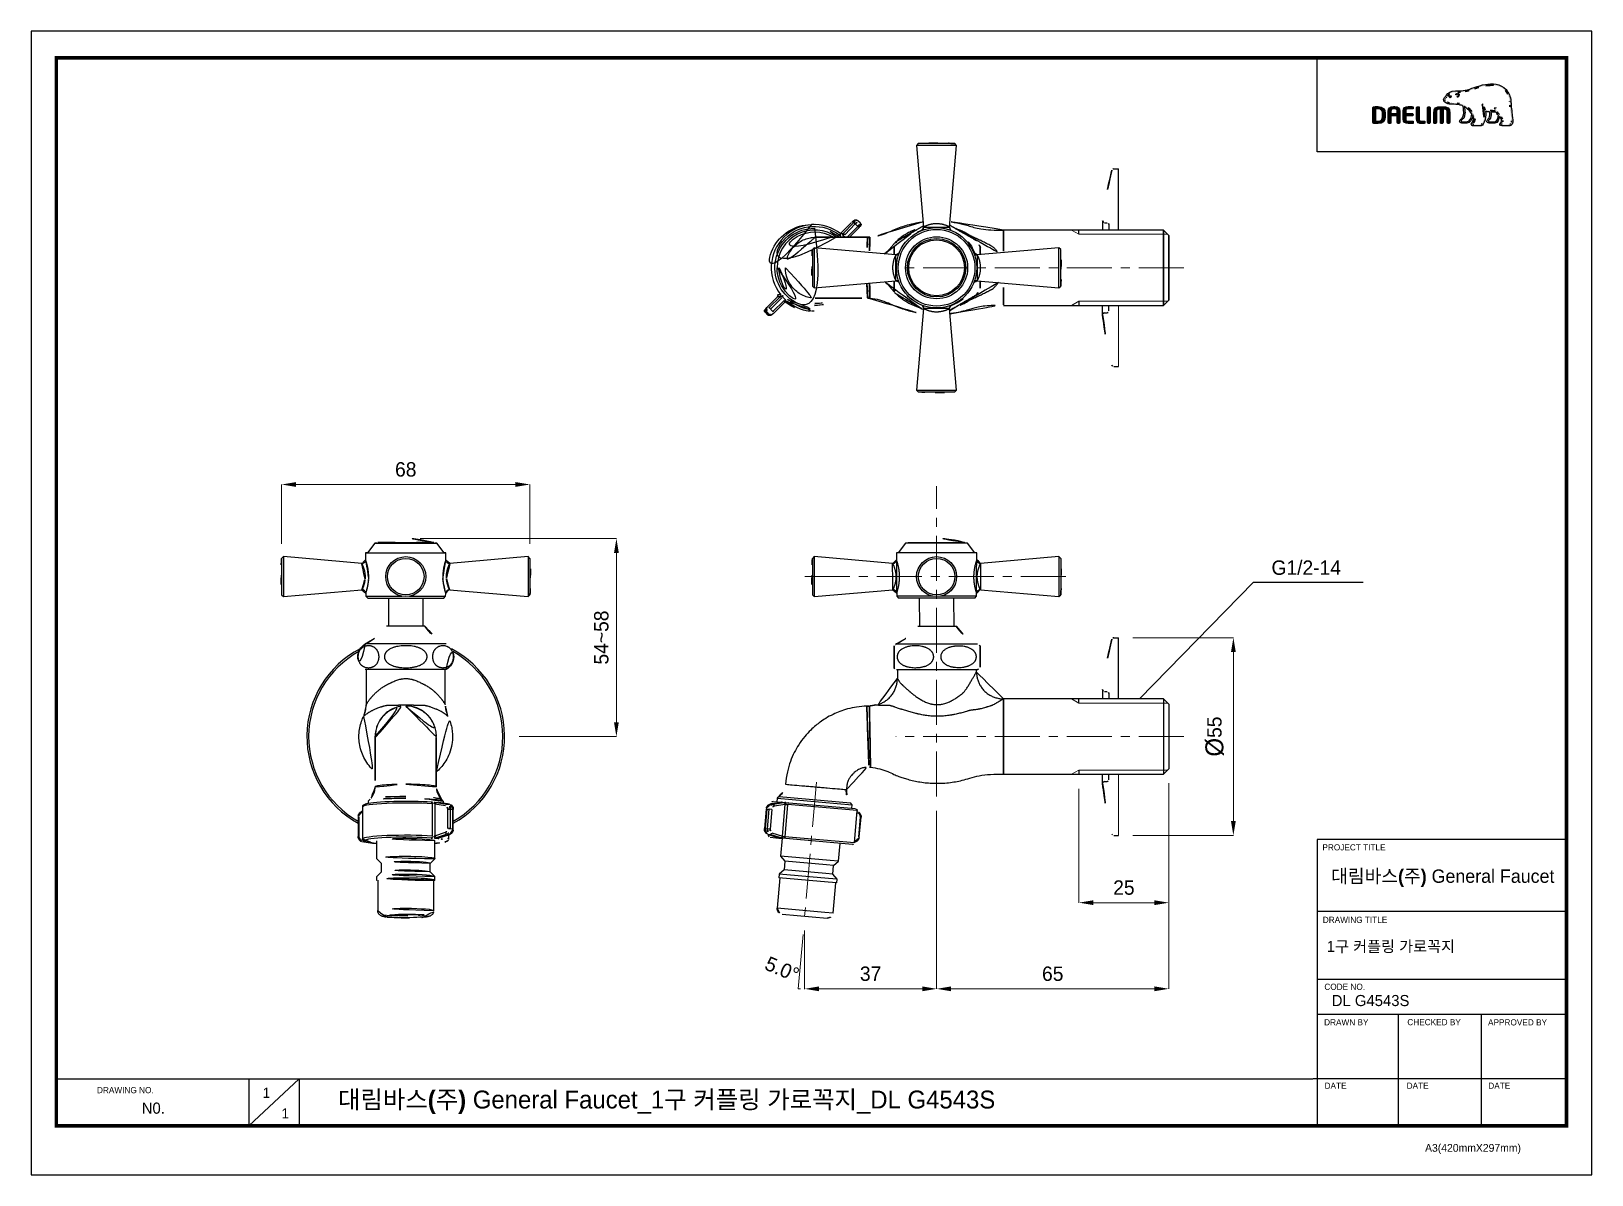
# Model space of a CAD drawing. Extents: x 16296677672 to 16296678106, y -37409616503 to -37409616185.
import ezdxf

# ---------------------------------------------------------------- set-up
doc = ezdxf.new("R2010")
doc.units = 0
doc.header["$LTSCALE"] = 10
doc.header["$MEASUREMENT"] = 0
doc.header["$PDMODE"] = 3
doc.header["$PDSIZE"] = -10
doc.linetypes.add('CENTER', pattern=[2, 1.25, -0.25, 0.25, -0.25])
doc.layers.get('0').update_dxf_attribs({"linetype": 'CONTINUOUS'})
doc.layers.get('DEFPOINTS').update_dxf_attribs({"linetype": 'CONTINUOUS'})
for name, color, linetype in [('1', 7, 'CONTINUOUS'), ('DWG', 7, 'CONTINUOUS'), ('레이어 1', 7, 'CONTINUOUS')]:
    doc.layers.add(name, color=color, linetype=linetype)
for name, color, linetype, lineweight in [('DIM & TEXT', 4, 'CONTINUOUS', 9), ('HIDDEN THIN', 40, 'CONTINUOUS', 9), ('중심선', 1, 'CENTER', 18)]:
    doc.layers.add(name, color=color, linetype=linetype, lineweight=lineweight)
doc.styles.add('Daelim Dimension', font='')
doc.styles.get('Daelim Dimension').set_extended_font_data('나눔고딕')
doc.dimstyles.new('DEFAULT', dxfattribs={"dimscale": 2, "dimtxt": 2, "dimasz": 2, "dimexe": 0, "dimexo": 2, "dimgap": 1, "dimtad": 1, "dimdec": 1, "dimzin": 9, "dimdsep": 46, "dimtxsty": 'Daelim Dimension', "dimcen": 0.5, "dimclrd": 252, "dimclre": 252, "dimclrt": 3, "dimadec": 1, "dimazin": 0, "dimtfac": 1, "dimtdec": 1, "dimtix": 1, "dimtmove": 0, "dimatfit": 3, "dimfxl": 1, "dimtolj": 1, "dimtzin": 1, "dimlwd": 9, "dimlwe": 9, "dimarcsym": 0})

msp = doc.modelspace()

# ---------------------------------------------------------------- texts
at = {"color": 5, "ltscale": 40, "style": 'Daelim Dimension'}
for s, height, p in [('PROJECT TITLE', 1.71267418, (16296678030.606119, -37409616412.524727)), ('DRAWING TITLE', 1.71267418, (16296678030.715931, -37409616432.681992)), ('CODE NO.', 1.7126742, (16296678031.14543, -37409616451.296654)), ('DRAWN BY', 1.7126742, (16296678031.07826, -37409616461.168907)), ('CHECKED BY', 1.7126742, (16296678054.21838, -37409616461.138527)), ('APPROVED BY', 1.71267418, (16296678076.660641, -37409616461.193863)), ('DATE', 1.7126742, (16296678031.21203, -37409616478.820908)), ('DATE', 1.7126742, (16296678054.036249, -37409616478.820908)), ('DATE', 1.7126742, (16296678076.739389, -37409616478.820908)), ('DRAWING NO.', 1.71267418, (16296677689.81501, -37409616480.03447)), ('A3(420mmX297mm)', 2.16158088, (16296678059.15645, -37409616496.316597))]:
    msp.add_text(s, height=height, dxfattribs=at).set_placement(p)
at = {"color": 2, "insert": (16296678026.100941, -37409616333.914757), "char_height": 4, "attachment_point": 5, "style": 'Daelim Dimension'}
msp.add_mtext('G1/2-14', dxfattribs=at)
at = {"attachment_point": 1, "style": 'Daelim Dimension'}
for s, insert, char_height, width in [('{\\fPretendard Variable SemiBold|b0|i0|c129|p2;\\C7;대림바스(주)} General Faucet', (16296678033.04096, -37409616417.826477), 3.70649658, 59.5717871), (' 1구 커플링 가로꼭지', (16296678030.66534, -37409616437.670143), 3.09423494, 52.07281004), ('DL G4543S', (16296678033.192381, -37409616452.721558), 3.0942349, 52.07281004), ('1', (16296677735.873659, -37409616478.529823), 2.802749, 3.91154037), ('N0.', (16296677702.25765, -37409616482.643517), 3.0942349, 19.41122331), ('1', (16296677741.132851, -37409616484.242531), 2.802749, 3.91154037)]:
    msp.add_mtext(s, dxfattribs=dict(at, insert=insert, char_height=char_height, width=width))
at = {"color": 2, "insert": (16296677756.847839, -37409616479.311417), "char_height": 4.97287758, "width": 229.46151329, "attachment_point": 1, "style": 'Daelim Dimension'}
msp.add_mtext('{\\fPretendard Variable SemiBold|b0|i0|c129|p2;대림바스(주)} General Faucet_1구 커플링 가로꼭지_DL G4543S', dxfattribs=at)

# ---------------------------------------------------------------- blocks, each defined once
blk = doc.blocks.new('*D52')
at = {"color": 5, "lineweight": 9, "ltscale": 0.5, "transparency": 16777216}
for p, q in [((16296677923.3118, -37409616401.55956), (16296677923.3118, -37409616451.01054)), ((16296677886.60791, -37409616434.78062), (16296677886.60791, -37409616451.01054)), ((16296677890.60791, -37409616451.01054), (16296677919.3118, -37409616451.01054))]:
    blk.add_line(p, q, dxfattribs=at)
at = {"color": 5, "ltscale": 0.5, "transparency": 16777216}
for points in [[(16296677890.60791, -37409616450.34388), (16296677890.60791, -37409616451.67721), (16296677886.60791, -37409616451.01054)], [(16296677919.3118, -37409616450.34388), (16296677919.3118, -37409616451.67721), (16296677923.3118, -37409616451.01054)]]:
    blk.add_solid(points, dxfattribs=at)
at = {"layer": 'DEFPOINTS', "color": 0, "ltscale": 0.5, "transparency": 16777216}
for p in [(16296677923.3118, -37409616397.55956), (16296677886.60791, -37409616430.78062), (16296677923.3118, -37409616451.01054)]:
    blk.add_point(p, dxfattribs=at)
at = {"color": 7, "ltscale": 0.5, "transparency": 16777216, "insert": (16296677904.95985, -37409616446.83028), "char_height": 4, "attachment_point": 5, "style": 'Daelim Dimension'}
blk.add_mtext('\\A1;37', dxfattribs=at)
blk = doc.blocks.new('*D53')
at = {"color": 5, "lineweight": 9, "ltscale": 0.5, "transparency": 16777216}
for p, q in [((16296677987.902691, -37409616393.866127), (16296677987.902691, -37409616451.010536)), ((16296677923.3118, -37409616401.559563), (16296677923.3118, -37409616451.010536)), ((16296677927.3118, -37409616451.010536), (16296677983.902691, -37409616451.010536))]:
    blk.add_line(p, q, dxfattribs=at)
at = {"color": 5, "ltscale": 0.5, "transparency": 16777216}
for points in [[(16296677927.3118, -37409616450.34388), (16296677927.3118, -37409616451.677208), (16296677923.3118, -37409616451.010536)], [(16296677983.902691, -37409616450.34388), (16296677983.902691, -37409616451.677208), (16296677987.902691, -37409616451.010536)]]:
    blk.add_solid(points, dxfattribs=at)
at = {"layer": 'DEFPOINTS', "color": 0, "ltscale": 0.5, "transparency": 16777216}
for p in [(16296677987.902691, -37409616389.866127), (16296677923.3118, -37409616397.559563), (16296677987.902691, -37409616451.010536)]:
    blk.add_point(p, dxfattribs=at)
at = {"color": 7, "ltscale": 0.5, "transparency": 16777216, "insert": (16296677955.60725, -37409616446.833153), "char_height": 4, "attachment_point": 5, "style": 'Daelim Dimension'}
blk.add_mtext('\\A1;65', dxfattribs=at)
blk = doc.blocks.new('*D54')
at = {"color": 5, "lineweight": 9, "ltscale": 0.5, "transparency": 16777216}
for p, q in [((16296677977.91904, -37409616353.36615), (16296678005.84623, -37409616353.36615)), ((16296678005.84623, -37409616404.36615), (16296678005.84623, -37409616357.36615)), ((16296677977.91904, -37409616408.36615), (16296678005.84623, -37409616408.36615))]:
    blk.add_line(p, q, dxfattribs=at)
at = {"color": 5, "ltscale": 0.5, "transparency": 16777216}
for points in [[(16296678005.17956, -37409616357.36615), (16296678006.5129, -37409616357.36615), (16296678005.84623, -37409616353.36615)], [(16296678005.17956, -37409616404.36615), (16296678006.5129, -37409616404.36615), (16296678005.84623, -37409616408.36615)]]:
    blk.add_solid(points, dxfattribs=at)
at = {"layer": 'DEFPOINTS', "color": 0, "ltscale": 0.5, "transparency": 16777216}
for p in [(16296677973.91904, -37409616353.36615), (16296678005.84623, -37409616353.36615), (16296677973.91904, -37409616408.36615)]:
    blk.add_point(p, dxfattribs=at)
at = {"color": 7, "ltscale": 0.5, "transparency": 16777216, "insert": (16296678000.65237, -37409616380.86614), "char_height": 4, "attachment_point": 5, "rotation": 90, "style": 'Daelim Dimension'}
blk.add_mtext('\\A1;{\\H1.25x;\\C256;Ø}55', dxfattribs=at)
blk = doc.blocks.new('*D55')
at = {"color": 5, "lineweight": 9, "ltscale": 0.5, "transparency": 16777216}
for p, q in [((16296677741.16, -37409616327.31), (16296677741.16, -37409616310.77)), ((16296677806.2, -37409616310.77), (16296677745.16, -37409616310.77)), ((16296677810.2, -37409616327.31), (16296677810.2, -37409616310.77))]:
    blk.add_line(p, q, dxfattribs=at)
at = {"color": 5, "ltscale": 0.5, "transparency": 16777216}
for points in [[(16296677745.16, -37409616310.1), (16296677745.16, -37409616311.43), (16296677741.16, -37409616310.77)], [(16296677806.2, -37409616310.1), (16296677806.2, -37409616311.43), (16296677810.2, -37409616310.77)]]:
    blk.add_solid(points, dxfattribs=at)
at = {"layer": 'DEFPOINTS', "color": 0, "ltscale": 0.5, "transparency": 16777216}
for p in [(16296677741.16, -37409616310.77), (16296677741.16, -37409616331.31), (16296677810.2, -37409616331.31)]:
    blk.add_point(p, dxfattribs=at)
at = {"color": 7, "ltscale": 0.5, "transparency": 16777216, "insert": (16296677775.68, -37409616306.59), "char_height": 4, "attachment_point": 5, "style": 'Daelim Dimension'}
blk.add_mtext('\\A1;68', dxfattribs=at)
blk = doc.blocks.new('*D56')
at = {"color": 5, "lineweight": 9, "ltscale": 0.5, "transparency": 16777216}
for p, q in [((16296677779.681841, -37409616325.785606), (16296677834.261431, -37409616325.785606)), ((16296677834.261431, -37409616376.86615), (16296677834.261431, -37409616329.785606)), ((16296677807.18148, -37409616380.86615), (16296677834.261431, -37409616380.86615))]:
    blk.add_line(p, q, dxfattribs=at)
at = {"color": 5, "ltscale": 0.5, "transparency": 16777216}
for points in [[(16296677833.59477, -37409616329.785606), (16296677834.928101, -37409616329.785606), (16296677834.261431, -37409616325.785606)], [(16296677833.59477, -37409616376.86615), (16296677834.928101, -37409616376.86615), (16296677834.261431, -37409616380.86615)]]:
    blk.add_solid(points, dxfattribs=at)
at = {"layer": 'DEFPOINTS', "color": 0, "ltscale": 0.5, "transparency": 16777216}
for p in [(16296677775.681841, -37409616325.785606), (16296677834.261431, -37409616325.785606), (16296677803.18148, -37409616380.86615)]:
    blk.add_point(p, dxfattribs=at)
at = {"color": 7, "ltscale": 0.5, "transparency": 16777216, "insert": (16296677830.084021, -37409616353.325867), "char_height": 4, "attachment_point": 5, "rotation": 90, "style": 'Daelim Dimension'}
blk.add_mtext('\\A1;54~58', dxfattribs=at)
blk = doc.blocks.new('*D57')
at = {"color": 5, "lineweight": 9, "ltscale": 0.5, "transparency": 16777216}
for p, q in [((16296677886.16, -37409616435.94), (16296677884.84, -37409616451.01)), ((16296677886.61, -37409616434.88), (16296677886.61, -37409616451.08))]:
    blk.add_line(p, q, dxfattribs=at)
blk.add_arc((16296677886.61, -37409616430.78), 20.3, 265, 270.0039, dxfattribs=at)
at = {"layer": 'DEFPOINTS', "color": 0, "ltscale": 0.5, "transparency": 16777216}
for p in [(16296677889.87, -37409616393.55), (16296677886.51, -37409616431.95), (16296677886.61, -37409616430.78), (16296677886.61, -37409616430.88), (16296677886.02, -37409616451.08)]:
    blk.add_point(p, dxfattribs=at)
at = {"color": 7, "ltscale": 0.5, "transparency": 16777216, "insert": (16296677880.35, -37409616445.54), "char_height": 4, "attachment_point": 5, "rotation": 337.0272, "style": 'Daelim Dimension'}
blk.add_mtext('\\A1;5.0°', dxfattribs=at)
blk = doc.blocks.new('_None')
blk = doc.blocks.new('*D59')
at = {"color": 5, "lineweight": 9, "ltscale": 0.5, "transparency": 16777216}
for p, q in [((16296677987.902691, -37409616393.866127), (16296677987.902691, -37409616427.057442)), ((16296677962.902691, -37409616395.366127), (16296677962.902691, -37409616427.057442)), ((16296677983.902691, -37409616427.057442), (16296677966.902691, -37409616427.057442))]:
    blk.add_line(p, q, dxfattribs=at)
at = {"color": 5, "ltscale": 0.5, "transparency": 16777216}
for points in [[(16296677966.902691, -37409616426.390778), (16296677966.902691, -37409616427.724113), (16296677962.902691, -37409616427.057442)], [(16296677983.902691, -37409616426.390778), (16296677983.902691, -37409616427.724113), (16296677987.902691, -37409616427.057442)]]:
    blk.add_solid(points, dxfattribs=at)
at = {"layer": 'DEFPOINTS', "color": 0, "ltscale": 0.5, "transparency": 16777216}
for p in [(16296677987.902691, -37409616389.866127), (16296677962.902691, -37409616391.366127), (16296677962.902691, -37409616427.057442)]:
    blk.add_point(p, dxfattribs=at)
at = {"color": 7, "ltscale": 0.5, "transparency": 16777216, "insert": (16296677975.402691, -37409616422.880043), "char_height": 4, "attachment_point": 5, "style": 'Daelim Dimension'}
blk.add_mtext('\\A1;25', dxfattribs=at)

# ---------------------------------------------------------------- dimensions: what is measured, and where the dimension line sits
at = {"ltscale": 0.5}
dim = msp.add_linear_dim(base=(16296677741.15959, -37409616310.768204), p1=(16296677810.20409, -37409616331.306923), p2=(16296677741.15959, -37409616331.306923), text='68', dimstyle='DEFAULT', override={"dimdec": 0, "dimclrd": 5, "dimclre": 5, "dimclrt": 7}, dxfattribs=at)
dim.commit()
dim.dimension.update_dxf_attribs({"geometry": '*D55', "text_midpoint": (16296677775.681841, -37409616306.590813)})
for base, p1, p2, text, override, picture, middle in [((16296677834.261431, -37409616325.785606), (16296677803.181471, -37409616380.866127), (16296677775.681841, -37409616325.785599), '54~58', {"dimdec": 0, "dimclrd": 5, "dimclre": 5, "dimclrt": 7}, '*D56', (16296677830.084021, -37409616353.325867)), ((16296678005.84623, -37409616353.36615), (16296677973.919029, -37409616408.366127), (16296677973.919029, -37409616353.366127), '{\\H1.25x;\\C256;Ø}<>', {"dimclrd": 5, "dimclre": 5, "dimclrt": 7}, '*D54', (16296678000.65237, -37409616380.866142))]:
    dim = msp.add_linear_dim(base=base, p1=p1, p2=p2, angle=90, text=text, dimstyle='DEFAULT', override=override, dxfattribs=at)
    dim.commit()
    dim.dimension.update_dxf_attribs({"geometry": picture, "text_midpoint": middle})
for base, p1, p2, picture, middle in [((16296677987.902691, -37409616451.010536), (16296677923.3118, -37409616397.559563), (16296677987.902691, -37409616389.866127), '*D53', (16296677955.60725, -37409616446.833153)), ((16296677962.902691, -37409616427.057442), (16296677987.902691, -37409616389.866127), (16296677962.902691, -37409616391.366127), '*D59', (16296677975.402691, -37409616422.880043)), ((16296677923.3118, -37409616451.010536), (16296677886.60791, -37409616430.780617), (16296677923.3118, -37409616397.559563), '*D52', (16296677904.95985, -37409616446.830276))]:
    dim = msp.add_linear_dim(base=base, p1=p1, p2=p2, dimstyle='DEFAULT', override={"dimdec": 0, "dimclrd": 5, "dimclre": 5, "dimclrt": 7}, dxfattribs=at)
    dim.commit()
    dim.dimension.update_dxf_attribs({"geometry": picture, "text_midpoint": middle})
dim = msp.add_angular_dim_2l(base=(16296677886.018311, -37409616451.075363), line1=((16296677886.60791, -37409616430.780617), (16296677886.60791, -37409616430.880623)), line2=((16296677889.86525, -37409616393.549133), (16296677886.505369, -37409616431.952744)), dimstyle='DEFAULT', override={"dimdec": 0, "dimblk1": 'None', "dimblk2": 'None', "dimsah": 1, "dimclrd": 5, "dimclre": 5, "dimclrt": 7}, dxfattribs=at)
dim.commit()
dim.dimension.update_dxf_attribs({"geometry": '*D57', "text_midpoint": (16296677878.683649, -37409616449.473671), "dimtype": 162})

# ---------------------------------------------------------------- hatches: boundary and pattern name
at = {"layer": '레이어 1'}
h = msp.add_hatch(color=5, dxfattribs=at)
h.dxf.hatch_style = 1
edge = h.paths.add_edge_path(flags=16)
edge.add_spline(control_points=[(16296678082.92589, -37409616210.470688), (16296678082.736691, -37409616210.680138), (16296678082.49892, -37409616210.682007), (16296678082.48863, -37409616210.682007), (16296678082.48863, -37409616210.682007), (16296678080.584, -37409616210.682007), (16296678080.584, -37409616210.682007), (16296678080.514021, -37409616210.682007), (16296678080.46055, -37409616210.664467), (16296678080.42592, -37409616210.63028), (16296678080.39702, -37409616210.601967), (16296678080.38298, -37409616210.558907), (16296678080.38298, -37409616210.505547), (16296678080.38298, -37409616210.398148), (16296678080.46138, -37409616210.299393), (16296678080.54468, -37409616210.194557), (16296678080.62191, -37409616210.095337), (16296678080.695271, -37409616210.001266), (16296678080.73634, -37409616209.885658), (16296678080.84059, -37409616209.60508), (16296678080.829941, -37409616209.305771), (16296678080.70545, -37409616209.042038), (16296678080.480551, -37409616208.56488), (16296678080.14687, -37409616208.189987), (16296678079.82346, -37409616207.827744), (16296678079.82346, -37409616207.827744), (16296678079.71394, -37409616207.707458), (16296678079.71394, -37409616207.706291), (16296678079.29353, -37409616207.237808), (16296678078.859079, -37409616206.753151), (16296678078.8248, -37409616206.096046), (16296678078.816959, -37409616205.965942), (16296678078.756821, -37409616205.887306), (16296678078.673161, -37409616205.890823), (16296678078.673161, -37409616205.890823), (16296678078.54994, -37409616205.950012), (16296678078.54726, -37409616205.950012), (16296678078.51391, -37409616205.986771), (16296678078.49531, -37409616206.041512), (16296678078.49531, -37409616206.104477), (16296678078.49531, -37409616206.104477), (16296678078.49637, -37409616206.126694), (16296678078.49637, -37409616206.126938), (16296678078.51321, -37409616206.364464), (16296678078.569851, -37409616206.597527), (16296678078.66942, -37409616206.839493), (16296678078.66942, -37409616206.839493), (16296678078.67914, -37409616206.863853), (16296678078.67914, -37409616206.863853), (16296678078.67914, -37409616206.863853), (16296678078.653379, -37409616206.864777), (16296678078.653379, -37409616206.864777), (16296678077.43066, -37409616206.913223), (16296678076.23193, -37409616206.682487), (16296678075.879391, -37409616206.597527), (16296678075.661989, -37409616205.722794), (16296678075.30934, -37409616205.142906), (16296678075.29413, -37409616205.11834), (16296678075.26675, -37409616205.072937), (16296678075.22298, -37409616205.038063), (16296678075.180861, -37409616205.025887), (16296678075.180861, -37409616205.025887), (16296678075.07789, -37409616205.041344), (16296678075.06526, -37409616205.042976), (16296678075.056601, -37409616205.055847), (16296678075.03858, -37409616205.080177), (16296678074.9988, -37409616205.133553), (16296678074.9988, -37409616205.133553), (16296678074.9939, -37409616205.176376), (16296678074.9939, -37409616205.176376), (16296678074.9939, -37409616205.176376), (16296678075.026409, -37409616205.291496), (16296678075.026409, -37409616205.291496), (16296678075.053089, -37409616205.337608), (16296678075.680941, -37409616206.437477), (16296678075.680941, -37409616207.894211), (16296678075.680941, -37409616208.792824), (16296678075.44482, -37409616209.64064), (16296678074.979139, -37409616210.413834), (16296678074.86787, -37409616210.599403), (16296678074.72126, -37409616210.682007), (16296678074.50317, -37409616210.682007), (16296678074.50317, -37409616210.682007), (16296678072.62566, -37409616210.682007), (16296678072.62566, -37409616210.682007), (16296678072.563419, -37409616210.682007), (16296678072.43354, -37409616210.638237), (16296678072.43354, -37409616210.50251), (16296678072.43354, -37409616210.427628), (16296678072.50293, -37409616210.304771), (16296678072.61854, -37409616210.175369), (16296678073.400949, -37409616209.304138), (16296678072.949551, -37409616207.943336), (16296678072.19919, -37409616207.046837), (16296678071.47443, -37409616206.182159), (16296678070.29162, -37409616205.093987), (16296678068.772869, -37409616204.823708), (16296678068.23464, -37409616204.729637), (16296678067.350201, -37409616204.677231), (16296678066.635851, -37409616204.63485), (16296678066.635851, -37409616204.63485), (16296678065.913811, -37409616204.592041), (16296678065.913811, -37409616204.592041), (16296678065.543249, -37409616204.563721), (16296678064.93084, -37409616204.335793), (16296678064.74445, -37409616203.982887), (16296678064.665701, -37409616203.836632), (16296678064.674601, -37409616203.688293), (16296678064.77334, -37409616203.517677), (16296678064.83548, -37409616203.414726), (16296678064.92078, -37409616203.326263), (16296678065.02807, -37409616203.218613), (16296678065.146709, -37409616203.098572), (16296678065.268749, -37409616202.974297), (16296678065.363779, -37409616202.810493), (16296678065.363779, -37409616202.810493), (16296678065.391029, -37409616202.759247), (16296678065.391029, -37409616202.759247), (16296678065.75363, -37409616202.065643), (16296678066.500601, -37409616201.699387), (16296678067.612049, -37409616201.669907), (16296678067.612049, -37409616201.669907), (16296678068.238859, -37409616201.662903), (16296678068.238859, -37409616201.662903), (16296678068.92709, -37409616201.659393), (16296678069.708, -37409616201.655403), (16296678070.349649, -37409616201.517342), (16296678071.250839, -37409616201.323578), (16296678072.154949, -37409616201.014671), (16296678072.95282, -37409616200.74276), (16296678072.95282, -37409616200.74276), (16296678072.978331, -37409616200.734337), (16296678072.978331, -37409616200.734337), (16296678073.96516, -37409616200.396889), (16296678074.985701, -37409616200.047958), (16296678076.028919, -37409616199.878067), (16296678077.6985, -37409616199.601723), (16296678079.99124, -37409616199.610832), (16296678081.433701, -37409616201.230209), (16296678082.10042, -37409616201.979973), (16296678082.511101, -37409616203.011047), (16296678082.652439, -37409616204.295547), (16296678082.652439, -37409616204.295547), (16296678082.64707, -37409616204.291328), (16296678082.642139, -37409616204.286903), (16296678082.653601, -37409616204.312378), (16296678082.664379, -37409616204.456551), (16296678082.72382, -37409616205.27372), (16296678082.7409, -37409616205.666634), (16296678082.75893, -37409616206.072868), (16296678082.86165, -37409616206.826637), (16296678082.86165, -37409616206.826637), (16296678083.152769, -37409616209.347412), (16296678083.152769, -37409616209.347412), (16296678083.152769, -37409616209.347412), (16296678083.17008, -37409616209.653748), (16296678083.17008, -37409616209.653748), (16296678083.17008, -37409616210.015541), (16296678083.088181, -37409616210.290497), (16296678082.92589, -37409616210.470688)], knot_values=[0, 0, 0, 0, 1, 1, 1, 2, 2, 2, 3, 3, 3, 4, 4, 4, 5, 5, 5, 6, 6, 6, 7, 7, 7, 8, 8, 8, 9, 9, 9, 10, 10, 10, 11, 11, 11, 12, 12, 12, 13, 13, 13, 14, 14, 14, 15, 15, 15, 16, 16, 16, 17, 17, 17, 18, 18, 18, 19, 19, 19, 20, 20, 20, 21, 21, 21, 22, 22, 22, 23, 23, 23, 24, 24, 24, 25, 25, 25, 26, 26, 26, 27, 27, 27, 28, 28, 28, 29, 29, 29, 30, 30, 30, 31, 31, 31, 32, 32, 32, 33, 33, 33, 34, 34, 34, 35, 35, 35, 36, 36, 36, 37, 37, 37, 38, 38, 38, 39, 39, 39, 40, 40, 40, 41, 41, 41, 42, 42, 42, 43, 43, 43, 44, 44, 44, 45, 45, 45, 46, 46, 46, 47, 47, 47, 48, 48, 48, 49, 49, 49, 50, 50, 50, 51, 51, 51, 52, 52, 52, 53, 53, 53, 53], degree=3, periodic=0)
edge = h.paths.add_edge_path(flags=16)
edge.add_spline(control_points=[(16296678078.52293, -37409616209.925903), (16296678078.52293, -37409616209.925903), (16296678076.969191, -37409616209.925903), (16296678076.969191, -37409616209.925903), (16296678076.85429, -37409616209.925903), (16296678076.7635, -37409616209.834183), (16296678076.7635, -37409616209.717163), (16296678076.7635, -37409616209.635498), (16296678076.8344, -37409616209.531593), (16296678076.901449, -37409616209.460213), (16296678077.217489, -37409616209.157639), (16296678077.54077, -37409616208.741096), (16296678077.54077, -37409616207.950363), (16296678077.54077, -37409616207.950363), (16296678077.52076, -37409616207.591148), (16296678077.52076, -37409616207.58976), (16296678077.52076, -37409616207.58976), (16296678077.463659, -37409616207.240356), (16296678077.463659, -37409616207.240356), (16296678077.463659, -37409616207.240356), (16296678077.459681, -37409616207.218361), (16296678077.459681, -37409616207.218361), (16296678077.459681, -37409616207.218361), (16296678077.482611, -37409616207.220009), (16296678077.482611, -37409616207.220009), (16296678077.772329, -37409616207.240829), (16296678078.336069, -37409616207.272186), (16296678078.8743, -37409616207.246689), (16296678079.01096, -37409616207.464081), (16296678079.231171, -37409616207.743721), (16296678079.5527, -37409616208.11628), (16296678079.537951, -37409616208.301628), (16296678079.384451, -37409616209.925903), (16296678078.52293, -37409616209.925903)], knot_values=[0, 0, 0, 0, 1, 1, 1, 2, 2, 2, 3, 3, 3, 4, 4, 4, 5, 5, 5, 6, 6, 6, 7, 7, 7, 8, 8, 8, 9, 9, 9, 10, 10, 10, 11, 11, 11, 11], degree=3, periodic=0)
edge = h.paths.add_edge_path(flags=16)
edge.add_spline(control_points=[(16296678070.72665, -37409616209.925903), (16296678070.72665, -37409616209.925903), (16296678069.36282, -37409616209.925903), (16296678069.36282, -37409616209.925903), (16296678069.260559, -37409616209.925903), (16296678069.15056, -37409616209.84166), (16296678069.15056, -37409616209.717163), (16296678069.15056, -37409616209.641586), (16296678069.21398, -37409616209.547974), (16296678069.32959, -37409616209.455063), (16296678069.674761, -37409616209.180099), (16296678070.197781, -37409616208.764023), (16296678070.25441, -37409616207.615242), (16296678070.25441, -37409616207.615242), (16296678070.262239, -37409616207.301903), (16296678070.262239, -37409616207.301903), (16296678070.262239, -37409616206.813293), (16296678070.15028, -37409616206.223351), (16296678070.044041, -37409616205.696114), (16296678070.044041, -37409616205.696114), (16296678070.026711, -37409616205.642303), (16296678070.026711, -37409616205.642303), (16296678070.026711, -37409616205.642303), (16296678070.071409, -37409616205.677162), (16296678070.071409, -37409616205.677162), (16296678070.274759, -37409616205.802361), (16296678071.38867, -37409616206.557281), (16296678072.17918, -37409616207.6726), (16296678072.113649, -37409616208.200523), (16296678071.815981, -37409616209.925903), (16296678070.72665, -37409616209.925903)], knot_values=[0, 0, 0, 0, 1, 1, 1, 2, 2, 2, 3, 3, 3, 4, 4, 4, 5, 5, 5, 6, 6, 6, 7, 7, 7, 8, 8, 8, 9, 9, 9, 10, 10, 10, 10], degree=3, periodic=0)
edge = h.paths.add_edge_path()
edge.add_spline(control_points=[(16296678083.53772, -37409616209.309288), (16296678083.537239, -37409616209.305771), (16296678083.248011, -37409616206.774223), (16296678083.248011, -37409616206.774223), (16296678083.14094, -37409616206.017647), (16296678083.12549, -37409616205.614197), (16296678083.11158, -37409616205.256653), (16296678083.11158, -37409616205.256653), (16296678083.03998, -37409616204.257156), (16296678083.03998, -37409616204.256462), (16296678082.88763, -37409616202.888428), (16296678082.44488, -37409616201.783409), (16296678081.72341, -37409616200.975357), (16296678080.164881, -37409616199.224228), (16296678077.73196, -37409616199.205742), (16296678075.964689, -37409616199.497093), (16296678074.880859, -37409616199.676353), (16296678073.844879, -37409616200.029961), (16296678072.84329, -37409616200.372543), (16296678072.84329, -37409616200.372543), (16296678072.81101, -37409616200.384003), (16296678072.81101, -37409616200.384003), (16296678072.028009, -37409616200.651009), (16296678071.139441, -37409616200.955009), (16296678070.267521, -37409616201.140793), (16296678069.66844, -37409616201.268806), (16296678068.9182, -37409616201.274658), (16296678068.255461, -37409616201.278183), (16296678068.255461, -37409616201.278183), (16296678067.599529, -37409616201.286133), (16296678067.599529, -37409616201.286133), (16296678066.33913, -37409616201.317253), (16296678065.48065, -37409616201.7537), (16296678065.047029, -37409616202.582802), (16296678065.047029, -37409616202.582802), (16296678065.027491, -37409616202.618591), (16296678065.027491, -37409616202.618591), (16296678064.955759, -37409616202.744278), (16296678064.8494, -37409616202.850983), (16296678064.75416, -37409616202.946457), (16296678064.6492, -37409616203.052238), (16296678064.53091, -37409616203.170883), (16296678064.44058, -37409616203.324387), (16296678064.34989, -37409616203.478149), (16296678064.30415, -37409616203.633987), (16296678064.30415, -37409616203.787033), (16296678064.30415, -37409616203.915741), (16296678064.336439, -37409616204.042107), (16296678064.40127, -37409616204.162849), (16296678064.66921, -37409616204.6688), (16296678065.4335, -37409616204.941879), (16296678065.889589, -37409616204.974419), (16296678065.889589, -37409616204.974419), (16296678066.56097, -37409616205.016541), (16296678066.577, -37409616205.017937), (16296678067.24827, -37409616205.055847), (16296678068.167589, -37409616205.108971), (16296678068.704309, -37409616205.203751), (16296678069.018129, -37409616205.259209), (16296678069.37476, -37409616205.371773), (16296678069.70331, -37409616205.526459), (16296678069.726709, -37409616205.611641), (16296678069.897301, -37409616206.370079), (16296678069.897301, -37409616207.302383), (16296678069.897301, -37409616207.302383), (16296678069.890051, -37409616207.598183), (16296678069.890051, -37409616207.598183), (16296678069.840561, -37409616208.581261), (16296678069.411961, -37409616208.924789), (16296678069.097919, -37409616209.176117), (16296678069.06608, -37409616209.201172), (16296678068.786209, -37409616209.43354), (16296678068.766081, -37409616209.713188), (16296678068.75181, -37409616209.871384), (16296678068.797091, -37409616210.015541), (16296678068.89315, -37409616210.119202), (16296678068.99728, -37409616210.231529), (16296678069.1556, -37409616210.288383), (16296678069.36282, -37409616210.288383), (16296678069.36282, -37409616210.288383), (16296678070.72665, -37409616210.288383), (16296678070.72665, -37409616210.288383), (16296678071.747419, -37409616210.288383), (16296678072.25242, -37409616209.18924), (16296678072.40604, -37409616208.159576), (16296678072.40604, -37409616208.159576), (16296678072.40921, -37409616208.014717), (16296678072.40921, -37409616208.014717), (16296678072.40921, -37409616208.014717), (16296678072.45134, -37409616208.08725), (16296678072.45134, -37409616208.08725), (16296678072.582251, -37409616208.378601), (16296678072.661011, -37409616208.726822), (16296678072.661011, -37409616208.989143), (16296678072.661011, -37409616209.357246), (16296678072.547041, -37409616209.678787), (16296678072.33057, -37409616209.918411), (16296678072.27594, -37409616209.972481), (16296678072.00296, -37409616210.255386), (16296678072.00296, -37409616210.537849), (16296678072.00296, -37409616210.537849), (16296678072.005421, -37409616210.584427), (16296678072.005421, -37409616210.584427), (16296678072.04414, -37409616210.918129), (16296678072.31419, -37409616211.067192), (16296678072.56506, -37409616211.067192), (16296678072.56506, -37409616211.067192), (16296678074.50317, -37409616211.067192), (16296678074.50317, -37409616211.067192), (16296678074.85301, -37409616211.067192), (16296678075.13183, -37409616210.909691), (16296678075.310961, -37409616210.612511), (16296678075.804171, -37409616209.793694), (16296678076.054079, -37409616208.904427), (16296678076.054079, -37409616207.970253), (16296678076.054079, -37409616207.678673), (16296678076.02659, -37409616207.367439), (16296678075.972759, -37409616207.044487), (16296678075.972759, -37409616207.044487), (16296678075.96809, -37409616207.018753), (16296678075.96809, -37409616207.018753), (16296678075.96809, -37409616207.018753), (16296678075.99382, -37409616207.024139), (16296678075.99382, -37409616207.024139), (16296678076.227011, -37409616207.069313), (16296678076.60214, -37409616207.134361), (16296678077.06571, -37409616207.184433), (16296678077.06571, -37409616207.184433), (16296678077.079189, -37409616207.186073), (16296678077.079189, -37409616207.186073), (16296678077.079189, -37409616207.186073), (16296678077.14155, -37409616207.541313), (16296678077.14155, -37409616207.541313), (16296678077.14155, -37409616207.541313), (16296678077.15523, -37409616207.625549), (16296678077.15523, -37409616207.626953), (16296678077.15523, -37409616207.626953), (16296678077.173719, -37409616207.941238), (16296678077.173719, -37409616207.941238), (16296678077.173719, -37409616208.695473), (16296678076.83112, -37409616209.023552), (16296678076.646959, -37409616209.199516), (16296678076.644369, -37409616209.201874), (16296678076.38744, -37409616209.46302), (16296678076.359591, -37409616209.694687), (16296678076.359591, -37409616209.694687), (16296678076.350691, -37409616209.765846), (16296678076.350691, -37409616209.765846), (16296678076.350691, -37409616209.838623), (16296678076.36941, -37409616209.981369), (16296678076.49671, -37409616210.112892), (16296678076.60881, -37409616210.22966), (16296678076.78233, -37409616210.288383), (16296678077.013069, -37409616210.288383), (16296678077.013069, -37409616210.288383), (16296678078.52293, -37409616210.288383), (16296678078.52293, -37409616210.288383), (16296678079.439911, -37409616210.288383), (16296678079.715931, -37409616209.122543), (16296678079.8272, -37409616208.46917), (16296678079.8272, -37409616208.46917), (16296678079.832359, -37409616208.401779), (16296678079.832359, -37409616208.401779), (16296678079.832359, -37409616208.401779), (16296678079.86862, -37409616208.451149), (16296678079.86862, -37409616208.451149), (16296678080.080059, -37409616208.721207), (16296678080.265511, -37409616209.021446), (16296678080.35478, -37409616209.208199), (16296678080.401699, -37409616209.305313), (16296678080.42697, -37409616209.413193), (16296678080.42697, -37409616209.521301), (16296678080.42697, -37409616209.521301), (16296678080.392811, -37409616209.739861), (16296678080.392811, -37409616209.739861), (16296678080.357479, -37409616209.858513), (16296678080.276501, -37409616209.967796), (16296678080.19729, -37409616210.07357), (16296678080.081091, -37409616210.22451), (16296678079.961281, -37409616210.381058), (16296678079.961281, -37409616210.571083), (16296678079.961281, -37409616210.571083), (16296678079.972521, -37409616210.67569), (16296678079.972521, -37409616210.67569), (16296678080.02774, -37409616210.927963), (16296678080.232161, -37409616211.067192), (16296678080.547729, -37409616211.067192), (16296678080.547729, -37409616211.067192), (16296678082.4877, -37409616211.067192), (16296678082.4877, -37409616211.067192), (16296678082.530279, -37409616211.067192), (16296678082.909389, -37409616211.057831), (16296678083.206341, -37409616210.736526), (16296678083.443399, -37409616210.47982), (16296678083.55854, -37409616210.126907), (16296678083.55854, -37409616209.658417), (16296678083.55854, -37409616209.658417), (16296678083.537951, -37409616209.310921), (16296678083.53772, -37409616209.309288)], knot_values=[0, 0, 0, 0, 1, 1, 1, 2, 2, 2, 3, 3, 3, 4, 4, 4, 5, 5, 5, 6, 6, 6, 7, 7, 7, 8, 8, 8, 9, 9, 9, 10, 10, 10, 11, 11, 11, 12, 12, 12, 13, 13, 13, 14, 14, 14, 15, 15, 15, 16, 16, 16, 17, 17, 17, 18, 18, 18, 19, 19, 19, 20, 20, 20, 21, 21, 21, 22, 22, 22, 23, 23, 23, 24, 24, 24, 25, 25, 25, 26, 26, 26, 27, 27, 27, 28, 28, 28, 29, 29, 29, 30, 30, 30, 31, 31, 31, 32, 32, 32, 33, 33, 33, 34, 34, 34, 35, 35, 35, 36, 36, 36, 37, 37, 37, 38, 38, 38, 39, 39, 39, 40, 40, 40, 41, 41, 41, 42, 42, 42, 43, 43, 43, 44, 44, 44, 45, 45, 45, 46, 46, 46, 47, 47, 47, 48, 48, 48, 49, 49, 49, 50, 50, 50, 51, 51, 51, 52, 52, 52, 53, 53, 53, 54, 54, 54, 55, 55, 55, 56, 56, 56, 57, 57, 57, 58, 58, 58, 59, 59, 59, 60, 60, 60, 61, 61, 61, 62, 62, 62, 63, 63, 63, 64, 64, 64, 65, 65, 65, 66, 66, 66, 66], degree=3, periodic=0)
edge = h.paths.add_edge_path(flags=0)
edge.add_spline(control_points=[(16296678065.85659, -37409616202.762283), (16296678065.85659, -37409616202.762283), (16296678066.138809, -37409616202.63475), (16296678066.48844, -37409616202.769547), (16296678066.48844, -37409616202.769547), (16296678066.531719, -37409616202.788017), (16296678066.47533, -37409616202.867828), (16296678066.30508, -37409616203.096687), (16296678066.137289, -37409616203.14608), (16296678066.137289, -37409616203.14608), (16296678066.137289, -37409616203.14608), (16296678066.01573, -37409616203.188904), (16296678065.947399, -37409616203.106056), (16296678065.80933, -37409616202.944122), (16296678065.80512, -37409616202.849823), (16296678065.80512, -37409616202.849823), (16296678065.80512, -37409616202.849823), (16296678065.79084, -37409616202.779839), (16296678065.85659, -37409616202.762283)], knot_values=[0, 0, 0, 0, 1, 1, 1, 2, 2, 2, 3, 3, 3, 4, 4, 4, 5, 5, 5, 6, 6, 6, 6], degree=3, periodic=0)
edge = h.paths.add_edge_path(flags=0)
edge.add_spline(control_points=[(16296678067.71899, -37409616202.243263), (16296678067.67675, -37409616202.289352), (16296678067.673479, -37409616202.366112), (16296678067.71899, -37409616202.406593), (16296678067.76252, -37409616202.445908), (16296678067.83798, -37409616202.435608), (16296678067.88011, -37409616202.389267), (16296678067.902571, -37409616202.366112), (16296678068.134251, -37409616202.091141), (16296678068.334101, -37409616202.231773), (16296678068.407101, -37409616202.28421), (16296678068.43729, -37409616202.35862), (16296678068.42654, -37409616202.454803), (16296678068.409451, -37409616202.609001), (16296678068.275709, -37409616202.784058), (16296678068.18223, -37409616202.843964), (16296678068.129919, -37409616202.875793), (16296678068.095409, -37409616202.944122), (16296678068.120211, -37409616202.999352), (16296678068.144779, -37409616203.054337), (16296678068.21475, -37409616203.070732), (16296678068.27091, -37409616203.04451), (16296678068.438231, -37409616202.964478), (16296678068.6492, -37409616202.697243), (16296678068.678101, -37409616202.448013), (16296678068.697281, -37409616202.274384), (16296678068.61936, -37409616202.132561), (16296678068.480591, -37409616202.036873), (16296678068.18223, -37409616201.825073), (16296678067.84407, -37409616202.108452), (16296678067.71899, -37409616202.243263)], knot_values=[0, 0, 0, 0, 1, 1, 1, 2, 2, 2, 3, 3, 3, 4, 4, 4, 5, 5, 5, 6, 6, 6, 7, 7, 7, 8, 8, 8, 9, 9, 9, 10, 10, 10, 10], degree=3, periodic=0)
edge = h.paths.add_edge_path(flags=0)
edge.add_spline(control_points=[(16296678067.680849, -37409616202.449883), (16296678067.680849, -37409616202.449883), (16296678067.680849, -37409616202.449883), (16296678067.680849, -37409616202.449883), (16296678067.680849, -37409616202.449883), (16296678067.680849, -37409616202.449883), (16296678067.680849, -37409616202.449883)], knot_values=[0, 0, 0, 0, 1, 1, 1, 2, 2, 2, 2], degree=3, periodic=0)
h = msp.add_hatch(color=5, dxfattribs=at)
h.dxf.hatch_style = 2
edge = h.paths.add_edge_path()
edge.add_spline(control_points=[(16296678065.85659, -37409616202.762283), (16296678065.85659, -37409616202.762283), (16296678066.138809, -37409616202.63475), (16296678066.48844, -37409616202.769547), (16296678066.48844, -37409616202.769547), (16296678066.531719, -37409616202.788017), (16296678066.47533, -37409616202.867828), (16296678066.30508, -37409616203.096687), (16296678066.137289, -37409616203.14608), (16296678066.137289, -37409616203.14608), (16296678066.137289, -37409616203.14608), (16296678066.01573, -37409616203.188904), (16296678065.947399, -37409616203.106056), (16296678065.80933, -37409616202.944122), (16296678065.80512, -37409616202.849823), (16296678065.80512, -37409616202.849823), (16296678065.80512, -37409616202.849823), (16296678065.79084, -37409616202.779839), (16296678065.85659, -37409616202.762283)], knot_values=[0, 0, 0, 0, 1, 1, 1, 2, 2, 2, 3, 3, 3, 4, 4, 4, 5, 5, 5, 6, 6, 6, 6], degree=3, periodic=0)
h = msp.add_hatch(color=5, dxfattribs=at)
h.dxf.hatch_style = 2
edge = h.paths.add_edge_path()
edge.add_spline(control_points=[(16296678067.71899, -37409616202.243263), (16296678067.67675, -37409616202.289352), (16296678067.673479, -37409616202.366112), (16296678067.71899, -37409616202.406593), (16296678067.76252, -37409616202.445908), (16296678067.83798, -37409616202.435608), (16296678067.88011, -37409616202.389267), (16296678067.902571, -37409616202.366112), (16296678068.134251, -37409616202.091141), (16296678068.334101, -37409616202.231773), (16296678068.407101, -37409616202.28421), (16296678068.43729, -37409616202.35862), (16296678068.42654, -37409616202.454803), (16296678068.409451, -37409616202.609001), (16296678068.275709, -37409616202.784058), (16296678068.18223, -37409616202.843964), (16296678068.129919, -37409616202.875793), (16296678068.095409, -37409616202.944122), (16296678068.120211, -37409616202.999352), (16296678068.144779, -37409616203.054337), (16296678068.21475, -37409616203.070732), (16296678068.27091, -37409616203.04451), (16296678068.438231, -37409616202.964478), (16296678068.6492, -37409616202.697243), (16296678068.678101, -37409616202.448013), (16296678068.697281, -37409616202.274384), (16296678068.61936, -37409616202.132561), (16296678068.480591, -37409616202.036873), (16296678068.18223, -37409616201.825073), (16296678067.84407, -37409616202.108452), (16296678067.71899, -37409616202.243263)], knot_values=[0, 0, 0, 0, 1, 1, 1, 2, 2, 2, 3, 3, 3, 4, 4, 4, 5, 5, 5, 6, 6, 6, 7, 7, 7, 8, 8, 8, 9, 9, 9, 10, 10, 10, 10], degree=3, periodic=0)
h = msp.add_hatch(color=5, dxfattribs=at)
h.dxf.hatch_style = 2
edge = h.paths.add_edge_path()
edge.add_spline(control_points=[(16296678047.34643, -37409616208.44577), (16296678047.34643, -37409616209.330811), (16296678046.94264, -37409616209.761398), (16296678046.11154, -37409616209.761398), (16296678046.11154, -37409616209.761398), (16296678045.54294, -37409616209.75087), (16296678045.394751, -37409616209.748291), (16296678045.394751, -37409616209.748291), (16296678045.394751, -37409616206.354858), (16296678045.394751, -37409616206.354858), (16296678045.68926, -37409616206.325607), (16296678046.1078, -37409616206.320702), (16296678046.11195, -37409616206.320702), (16296678046.96557, -37409616206.320702), (16296678047.34643, -37409616206.726227), (16296678047.34643, -37409616207.635147), (16296678047.34643, -37409616207.635147), (16296678047.34643, -37409616208.44577), (16296678047.34643, -37409616208.44577)], knot_values=[0, 0, 0, 0, 1, 1, 1, 2, 2, 2, 3, 3, 3, 4, 4, 4, 5, 5, 5, 6, 6, 6, 6], degree=3, periodic=0)
edge = h.paths.add_edge_path()
edge.add_spline(control_points=[(16296678046.11154, -37409616205.683243), (16296678045.650181, -37409616205.683243), (16296678045.051689, -37409616205.711563), (16296678044.855419, -37409616205.743141), (16296678044.732679, -37409616205.763741), (16296678044.65399, -37409616205.855476), (16296678044.65399, -37409616205.9767), (16296678044.65399, -37409616205.9767), (16296678044.65399, -37409616210.104919), (16296678044.65399, -37409616210.104919), (16296678044.65399, -37409616210.231987), (16296678044.733431, -37409616210.321404), (16296678044.861389, -37409616210.339172), (16296678045.04701, -37409616210.370064), (16296678045.64357, -37409616210.398148), (16296678046.11154, -37409616210.398148), (16296678047.39978, -37409616210.398148), (16296678048.08041, -37409616209.722794), (16296678048.08041, -37409616208.44577), (16296678048.08041, -37409616208.44577), (16296678048.08041, -37409616207.635147), (16296678048.08041, -37409616207.635147), (16296678048.08041, -37409616206.358147), (16296678047.39978, -37409616205.683243), (16296678046.11154, -37409616205.683243)], knot_values=[0, 0, 0, 0, 1, 1, 1, 2, 2, 2, 3, 3, 3, 4, 4, 4, 5, 5, 5, 6, 6, 6, 7, 7, 7, 8, 8, 8, 8], degree=3, periodic=0)
h = msp.add_hatch(color=5, dxfattribs=at)
h.dxf.hatch_style = 2
edge = h.paths.add_edge_path()
edge.add_spline(control_points=[(16296678051.402821, -37409616207.630234), (16296678051.402821, -37409616207.630234), (16296678049.66573, -37409616207.630234), (16296678049.66573, -37409616207.630234), (16296678049.66573, -37409616207.565659), (16296678049.66573, -37409616207.010803), (16296678049.66573, -37409616207.010803), (16296678049.66573, -37409616206.43161), (16296678049.83791, -37409616206.333328), (16296678050.354441, -37409616206.333328), (16296678050.354441, -37409616206.333328), (16296678050.71464, -37409616206.333328), (16296678050.71464, -37409616206.333328), (16296678051.230881, -37409616206.333328), (16296678051.402821, -37409616206.43161), (16296678051.402821, -37409616207.010803), (16296678051.402821, -37409616207.010803), (16296678051.402821, -37409616207.565659), (16296678051.402821, -37409616207.630234)], knot_values=[0, 0, 0, 0, 1, 1, 1, 2, 2, 2, 3, 3, 3, 4, 4, 4, 5, 5, 5, 6, 6, 6, 6], degree=3, periodic=0)
edge = h.paths.add_edge_path()
edge.add_spline(control_points=[(16296678050.71464, -37409616205.683243), (16296678050.71464, -37409616205.683243), (16296678050.354441, -37409616205.683243), (16296678050.354441, -37409616205.683243), (16296678049.370411, -37409616205.683243), (16296678048.93169, -37409616206.092537), (16296678048.93169, -37409616207.010803), (16296678048.93169, -37409616207.010803), (16296678048.93169, -37409616210.152206), (16296678048.93169, -37409616210.152206), (16296678048.93169, -37409616210.262657), (16296678049.021441, -37409616210.356247), (16296678049.12738, -37409616210.356247), (16296678049.12738, -37409616210.356247), (16296678049.471029, -37409616210.356247), (16296678049.471029, -37409616210.356247), (16296678049.59284, -37409616210.356247), (16296678049.66573, -37409616210.252823), (16296678049.66573, -37409616210.152206), (16296678049.66573, -37409616210.152206), (16296678049.66573, -37409616208.347023), (16296678049.66573, -37409616208.276581), (16296678049.66573, -37409616208.276581), (16296678051.402821, -37409616208.276581), (16296678051.402821, -37409616208.276581), (16296678051.402821, -37409616208.347023), (16296678051.402821, -37409616210.152206), (16296678051.402821, -37409616210.152206), (16296678051.402821, -37409616210.264748), (16296678051.49157, -37409616210.356247), (16296678051.60091, -37409616210.356247), (16296678051.60091, -37409616210.356247), (16296678051.94035, -37409616210.356247), (16296678051.94035, -37409616210.356247), (16296678052.059349, -37409616210.356247), (16296678052.139429, -37409616210.250717), (16296678052.139429, -37409616210.152206), (16296678052.139429, -37409616210.152206), (16296678052.139429, -37409616207.010803), (16296678052.139429, -37409616207.010803), (16296678052.139429, -37409616206.092537), (16296678051.699841, -37409616205.683243), (16296678050.71464, -37409616205.683243)], knot_values=[0, 0, 0, 0, 1, 1, 1, 2, 2, 2, 3, 3, 3, 4, 4, 4, 5, 5, 5, 6, 6, 6, 7, 7, 7, 8, 8, 8, 9, 9, 9, 10, 10, 10, 11, 11, 11, 12, 12, 12, 13, 13, 13, 14, 14, 14, 14], degree=3, periodic=0)
h = msp.add_hatch(color=5, dxfattribs=at)
h.dxf.hatch_style = 2
edge = h.paths.add_edge_path()
edge.add_spline(control_points=[(16296678053.072969, -37409616206.883743), (16296678053.072969, -37409616206.883743), (16296678053.072969, -37409616209.196274), (16296678053.072969, -37409616209.196274), (16296678053.072969, -37409616210.005241), (16296678053.53503, -37409616210.398148), (16296678054.48583, -37409616210.398148), (16296678054.905519, -37409616210.398148), (16296678055.476761, -37409616210.390427), (16296678055.705151, -37409616210.369133), (16296678055.70188, -37409616210.369133), (16296678055.815901, -37409616210.358124), (16296678055.815901, -37409616210.358124), (16296678055.815901, -37409616210.358124), (16296678055.8489, -37409616210.354858), (16296678055.8489, -37409616210.354858), (16296678055.8489, -37409616210.354858), (16296678055.8489, -37409616209.736122), (16296678055.8489, -37409616209.736122), (16296678055.8489, -37409616209.736122), (16296678054.491039, -37409616209.736122), (16296678054.491039, -37409616209.736122), (16296678053.810749, -37409616209.736122), (16296678053.810749, -37409616209.544228), (16296678053.810749, -37409616209.196274), (16296678053.810749, -37409616209.196274), (16296678053.810749, -37409616208.339287), (16296678053.810749, -37409616208.272362), (16296678053.880659, -37409616208.272362), (16296678055.636, -37409616208.272362), (16296678055.636, -37409616208.272362), (16296678055.750959, -37409616208.272362), (16296678055.84462, -37409616208.181107), (16296678055.84462, -37409616208.068787), (16296678055.84462, -37409616208.068787), (16296678055.84462, -37409616207.839439), (16296678055.84462, -37409616207.839439), (16296678055.84462, -37409616207.726433), (16296678055.750959, -37409616207.634918), (16296678055.636, -37409616207.634918), (16296678055.636, -37409616207.634918), (16296678053.880659, -37409616207.634918), (16296678053.810749, -37409616207.634918), (16296678053.810749, -37409616207.568459), (16296678053.810749, -37409616206.883743), (16296678053.810749, -37409616206.883743), (16296678053.810749, -37409616206.536217), (16296678053.810749, -37409616206.344803), (16296678054.491039, -37409616206.344803), (16296678054.491039, -37409616206.344803), (16296678055.84837, -37409616206.350182), (16296678055.84837, -37409616206.350182), (16296678055.84837, -37409616206.350182), (16296678055.84837, -37409616205.735191), (16296678055.84837, -37409616205.735191), (16296678055.84837, -37409616205.735191), (16296678055.70439, -37409616205.719749), (16296678055.70439, -37409616205.719749), (16296678055.43733, -37409616205.695648), (16296678054.825041, -37409616205.683243), (16296678054.48583, -37409616205.683243), (16296678053.53503, -37409616205.683243), (16296678053.072969, -37409616206.075684), (16296678053.072969, -37409616206.883743)], knot_values=[0, 0, 0, 0, 1, 1, 1, 2, 2, 2, 3, 3, 3, 4, 4, 4, 5, 5, 5, 6, 6, 6, 7, 7, 7, 8, 8, 8, 9, 9, 9, 10, 10, 10, 11, 11, 11, 12, 12, 12, 13, 13, 13, 14, 14, 14, 15, 15, 15, 16, 16, 16, 17, 17, 17, 18, 18, 18, 19, 19, 19, 20, 20, 20, 21, 21, 21, 21], degree=3, periodic=0)
h = msp.add_hatch(color=5, dxfattribs=at)
h.dxf.hatch_style = 2
edge = h.paths.add_edge_path()
edge.add_spline(control_points=[(16296678057.027731, -37409616205.725143), (16296678056.91412, -37409616205.725143), (16296678056.817829, -37409616205.818977), (16296678056.817829, -37409616205.930359), (16296678056.817829, -37409616205.930359), (16296678056.817829, -37409616209.196274), (16296678056.817829, -37409616209.196274), (16296678056.817829, -37409616210.261253), (16296678057.54468, -37409616210.398148), (16296678058.177441, -37409616210.398148), (16296678058.64172, -37409616210.398148), (16296678058.760839, -37409616210.378479), (16296678058.898319, -37409616210.355553), (16296678058.898319, -37409616210.355553), (16296678058.978479, -37409616210.342918), (16296678058.978479, -37409616210.342918), (16296678058.977301, -37409616210.343391), (16296678059.0846, -37409616210.330063), (16296678059.0846, -37409616210.330063), (16296678059.0846, -37409616210.330063), (16296678059.11643, -37409616210.325844), (16296678059.11643, -37409616210.325844), (16296678059.11643, -37409616210.325844), (16296678059.11643, -37409616209.736122), (16296678059.11643, -37409616209.736122), (16296678059.11643, -37409616209.736122), (16296678058.18446, -37409616209.736122), (16296678058.18446, -37409616209.736122), (16296678057.554029, -37409616209.736122), (16296678057.554029, -37409616209.498131), (16296678057.554029, -37409616209.267174), (16296678057.554029, -37409616209.267174), (16296678057.554029, -37409616205.930359), (16296678057.554029, -37409616205.930359), (16296678057.554029, -37409616205.818977), (16296678057.458549, -37409616205.725143), (16296678057.345289, -37409616205.725143), (16296678057.345289, -37409616205.725143), (16296678057.027731, -37409616205.725143), (16296678057.027731, -37409616205.725143)], knot_values=[0, 0, 0, 0, 1, 1, 1, 2, 2, 2, 3, 3, 3, 4, 4, 4, 5, 5, 5, 6, 6, 6, 7, 7, 7, 8, 8, 8, 9, 9, 9, 10, 10, 10, 11, 11, 11, 12, 12, 12, 13, 13, 13, 13], degree=3, periodic=0)
h = msp.add_hatch(color=5, dxfattribs=at)
h.dxf.hatch_style = 2
edge = h.paths.add_edge_path()
edge.add_spline(control_points=[(16296678060.027559, -37409616205.725143), (16296678059.90493, -37409616205.725143), (16296678059.83169, -37409616205.826462), (16296678059.83169, -37409616205.924294), (16296678059.83169, -37409616205.924294), (16296678059.83169, -37409616210.152206), (16296678059.83169, -37409616210.152206), (16296678059.83169, -37409616210.264748), (16296678059.91968, -37409616210.356247), (16296678060.027559, -37409616210.356247), (16296678060.027559, -37409616210.356247), (16296678060.370621, -37409616210.356247), (16296678060.370621, -37409616210.356247), (16296678060.493481, -37409616210.356247), (16296678060.566839, -37409616210.252823), (16296678060.566839, -37409616210.152206), (16296678060.566839, -37409616210.152206), (16296678060.566839, -37409616205.924294), (16296678060.566839, -37409616205.924294), (16296678060.566839, -37409616205.812653), (16296678060.48085, -37409616205.725143), (16296678060.370621, -37409616205.725143), (16296678060.370621, -37409616205.725143), (16296678060.027559, -37409616205.725143), (16296678060.027559, -37409616205.725143)], knot_values=[0, 0, 0, 0, 1, 1, 1, 2, 2, 2, 3, 3, 3, 4, 4, 4, 5, 5, 5, 6, 6, 6, 7, 7, 7, 8, 8, 8, 8], degree=3, periodic=0)
h = msp.add_hatch(color=5, dxfattribs=at)
h.dxf.hatch_style = 2
edge = h.paths.add_edge_path()
edge.add_spline(control_points=[(16296678061.55567, -37409616207.549973), (16296678061.55567, -37409616207.549973), (16296678061.55567, -37409616210.152206), (16296678061.55567, -37409616210.152206), (16296678061.55567, -37409616210.264748), (16296678061.644119, -37409616210.356247), (16296678061.752701, -37409616210.356247), (16296678061.752701, -37409616210.356247), (16296678062.10091, -37409616210.356247), (16296678062.10091, -37409616210.356247), (16296678062.22377, -37409616210.356247), (16296678062.297251, -37409616210.252823), (16296678062.297251, -37409616210.152206), (16296678062.297251, -37409616210.152206), (16296678062.297251, -37409616207.614319), (16296678062.297251, -37409616207.614319), (16296678062.297251, -37409616206.49527), (16296678062.48704, -37409616206.386459), (16296678063.43339, -37409616206.383881), (16296678063.43339, -37409616206.452682), (16296678063.43339, -37409616210.152206), (16296678063.43339, -37409616210.152206), (16296678063.43339, -37409616210.268967), (16296678063.517401, -37409616210.356247), (16296678063.62879, -37409616210.356247), (16296678063.62879, -37409616210.356247), (16296678063.970921, -37409616210.356247), (16296678063.970921, -37409616210.356247), (16296678064.0933, -37409616210.356247), (16296678064.166559, -37409616210.252823), (16296678064.166559, -37409616210.152206), (16296678064.166559, -37409616210.152206), (16296678064.166559, -37409616206.464149), (16296678064.166559, -37409616206.391144), (16296678064.60931, -37409616206.392769), (16296678064.920309, -37409616206.429283), (16296678065.08869, -37409616206.597527), (16296678065.26606, -37409616206.774673), (16296678065.300699, -37409616207.10511), (16296678065.300699, -37409616207.614319), (16296678065.300699, -37409616207.614319), (16296678065.300699, -37409616210.152206), (16296678065.300699, -37409616210.152206), (16296678065.300699, -37409616210.262657), (16296678065.39115, -37409616210.356247), (16296678065.498091, -37409616210.356247), (16296678065.498091, -37409616210.356247), (16296678065.84794, -37409616210.356247), (16296678065.84794, -37409616210.356247), (16296678065.96928, -37409616210.356247), (16296678066.04427, -37409616210.250481), (16296678066.04427, -37409616210.152206), (16296678066.04427, -37409616210.152206), (16296678066.04427, -37409616207.549973), (16296678066.04427, -37409616207.549973), (16296678066.04427, -37409616205.972717), (16296678065.484989, -37409616205.705467), (16296678063.80407, -37409616205.705467), (16296678062.11706, -37409616205.705467), (16296678061.55567, -37409616205.972717), (16296678061.55567, -37409616207.549973)], knot_values=[0, 0, 0, 0, 1, 1, 1, 2, 2, 2, 3, 3, 3, 4, 4, 4, 5, 5, 5, 6, 6, 6, 7, 7, 7, 8, 8, 8, 9, 9, 9, 10, 10, 10, 11, 11, 11, 12, 12, 12, 13, 13, 13, 14, 14, 14, 15, 15, 15, 16, 16, 16, 17, 17, 17, 18, 18, 18, 19, 19, 19, 20, 20, 20, 20], degree=3, periodic=0)

# ---------------------------------------------------------------- linework, layer by layer
at = {"color": 5, "ltscale": 0.5}
for p, q in [((16296678029.137751, -37409616218.230888), (16296678029.137751, -37409616192.106056)), ((16296678011.43244, -37409616337.88871), (16296678041.974039, -37409616337.88871)), ((16296678029.137751, -37409616409.505737), (16296678029.137751, -37409616489.525528))]:
    msp.add_line(p, q, dxfattribs=at)
at = {"color": 5}
for p, q in [((16296678070.66621, -37409616210.288406), (16296678070.66621, -37409616210.288406)), ((16296677678.499741, -37409616476.078011), (16296678027.95793, -37409616476.078011))]:
    msp.add_line(p, q, dxfattribs=at)
at = {"color": 5, "ltscale": 40}
for p, q in [((16296678098.499821, -37409616218.230888), (16296678029.137751, -37409616218.230888)), ((16296678098.499821, -37409616409.505737), (16296678029.137751, -37409616409.505737)), ((16296678098.499821, -37409616429.554413), (16296678029.137751, -37409616429.554413)), ((16296678098.499821, -37409616429.554413), (16296678029.137751, -37409616429.554413)), ((16296678098.499821, -37409616448.414207), (16296678029.137751, -37409616448.414207)), ((16296678098.499821, -37409616448.414207), (16296678029.137751, -37409616448.414207)), ((16296678098.499821, -37409616458.141312), (16296678029.137751, -37409616458.141312)), ((16296678098.499821, -37409616458.141312), (16296678029.137751, -37409616458.141312)), ((16296678051.66715, -37409616458.141312), (16296678051.66715, -37409616489.105957)), ((16296678074.788851, -37409616458.141312), (16296678074.788851, -37409616489.105957)), ((16296677732.06687, -37409616476.078011), (16296677732.06687, -37409616489.155571)), ((16296677732.06687, -37409616476.078011), (16296677732.06687, -37409616489.155571)), ((16296677746.063101, -37409616476.078011), (16296677732.06687, -37409616489.155571)), ((16296677746.063101, -37409616476.078011), (16296677732.06687, -37409616489.155571)), ((16296677746.063101, -37409616476.078011), (16296677746.063101, -37409616489.155571)), ((16296677746.063101, -37409616476.078011), (16296677746.063101, -37409616489.155571)), ((16296678098.499821, -37409616476.028397), (16296678028.041389, -37409616476.028397)), ((16296678098.499821, -37409616476.028397), (16296678029.67815, -37409616476.028397)), ((16296678098.499821, -37409616489.105957), (16296678039.056339, -37409616489.105957))]:
    msp.add_line(p, q, dxfattribs=at)
at = {"ltscale": 0.5}
for p, q in [((16296677880.33189, -37409616430.231537), (16296677892.88394, -37409616431.329697)), ((16296677886.60791, -37409616430.780617), (16296677886.60791, -37409616430.880623)), ((16296677678.499741, -37409616489.106117), (16296677678.499741, -37409616489.106117))]:
    msp.add_line(p, q, dxfattribs=at)
msp.add_lwpolyline([(16296677671.520941, -37409616502.722603), (16296678105.520941, -37409616502.722603), (16296678105.520941, -37409616184.722603), (16296677671.520941, -37409616184.722603)], close=True, dxfattribs=at)
at = {"color": 5, "linetype": 'ByBlock', "lineweight": 200, "const_width": 1}
msp.add_lwpolyline([(16296677678.499741, -37409616489.106117), (16296678098.499741, -37409616489.106117), (16296678098.499741, -37409616192.106117), (16296677678.499741, -37409616192.106117)], close=True, dxfattribs=at)
at = {"ltscale": 0.5}
for radius, start, end in [(27.5, 117.45717498, 241.24913042), (27, 118.9468263, 240.66536095), (27.5, 298.75260222, 62.54027267), (27, 299.3364082, 61.05095997)]:
    msp.add_arc((16296677775.681471, -37409616380.866127), radius, start, end, dxfattribs=at)
at = {"layer": '1'}
for p, q in [((16296677969.476049, -37409616237.500381), (16296677969.476049, -37409616240.000381)), ((16296677969.476049, -37409616263.500381), (16296677969.476049, -37409616261.000381)), ((16296677969.476049, -37409616367.866127), (16296677969.476049, -37409616370.366127)), ((16296677969.476049, -37409616393.866127), (16296677969.476049, -37409616391.366127))]:
    msp.add_line(p, q, dxfattribs=at)
at = {"layer": 'DIM & TEXT', "color": 5}
msp.add_line((16296677979.71656, -37409616370.366127), (16296678011.43244, -37409616337.88871), dxfattribs=at)
at = {"layer": 'DWG', "color": 0}
for p, q in [((16296677918.23089, -37409616215.978127), (16296677917.746941, -37409616216.48291)), ((16296677917.746941, -37409616216.48291), (16296677919.711611, -37409616239.19046)), ((16296677928.876659, -37409616216.48291), (16296677917.746941, -37409616216.48291)), ((16296677928.39271, -37409616215.978127), (16296677918.23089, -37409616215.978127)), ((16296677923.67354, -37409616215.816772), (16296677922.95006, -37409616215.816772)), ((16296677926.91217, -37409616239.18837), (16296677928.876659, -37409616216.48291)), ((16296677928.876659, -37409616216.48291), (16296677928.39271, -37409616215.978127)), ((16296677972.55512, -37409616223.000381), (16296677973.919029, -37409616223.000381)), ((16296677972.55512, -37409616223.000381), (16296677973.919029, -37409616223.000381)), ((16296677973.919029, -37409616240.000381), (16296677973.919029, -37409616223.000381)), ((16296677973.919029, -37409616240.000381), (16296677973.919029, -37409616223.000381)), ((16296677889.266159, -37409616238.500381), (16296677888.48176, -37409616238.500381)), ((16296677899.58597, -37409616238.006844), (16296677896.554411, -37409616240.988503)), ((16296677899.58437, -37409616238.009773), (16296677896.555149, -37409616240.98912)), ((16296677897.29677, -37409616241.018311), (16296677900.232059, -37409616238.009773)), ((16296677900.68516, -37409616238.305199), (16296677897.74987, -37409616241.313744)), ((16296677899.585979, -37409616238.006844), (16296677899.58437, -37409616238.009773)), ((16296677900.734699, -37409616237.418907), (16296677900.258961, -37409616237.418907)), ((16296677901.08691, -37409616237.272461), (16296677900.61116, -37409616237.272461)), ((16296677901.38957, -37409616239.012306), (16296677900.68516, -37409616238.305199)), ((16296677901.445181, -37409616237.420937), (16296677901.439119, -37409616237.418907)), ((16296677902.14959, -37409616238.128036), (16296677901.445181, -37409616237.420937)), ((16296677969.976049, -37409616238.000381), (16296677970.71903, -37409616238.000381)), ((16296677969.976049, -37409616238.000381), (16296677970.71903, -37409616238.000381)), ((16296677971.21903, -37409616238.500381), (16296677971.21903, -37409616240.000381)), ((16296677971.21903, -37409616238.500381), (16296677971.21903, -37409616240.000381)), ((16296677896.592791, -37409616241.018311), (16296677897.29677, -37409616241.018311)), ((16296677897.748079, -37409616242.000389), (16296677897.3487, -37409616241.599487)), ((16296677898.454281, -37409616242.020851), (16296677901.38957, -37409616239.012306)), ((16296677899.128639, -37409616242.000366), (16296677901.64657, -37409616239.419601)), ((16296677986.402691, -37409616240.000381), (16296677941.902691, -37409616240.000381)), ((16296677962.902691, -37409616241.200394), (16296677962.902691, -37409616240.000381)), ((16296677987.902691, -37409616241.500381), (16296677986.402691, -37409616240.000381)), ((16296677986.402691, -37409616261.000381), (16296677986.402691, -37409616240.000381)), ((16296677987.902691, -37409616241.500381), (16296677986.402691, -37409616240.000381)), ((16296677986.402691, -37409616240.000381), (16296677986.402691, -37409616250.500381)), ((16296677987.902691, -37409616259.500381), (16296677987.902691, -37409616241.500381)), ((16296677987.902691, -37409616241.500381), (16296677987.902691, -37409616250.500381)), ((16296677889.294319, -37409616244.935516), (16296677888.789551, -37409616245.419479)), ((16296677888.789551, -37409616245.419479), (16296677888.789551, -37409616255.581291)), ((16296677912.001961, -37409616246.9002), (16296677889.294319, -37409616244.935516)), ((16296677889.294319, -37409616244.935516), (16296677889.294319, -37409616256.065247)), ((16296677957.329269, -37409616244.935516), (16296677934.625191, -37409616246.899887)), ((16296677957.834049, -37409616245.419479), (16296677957.329269, -37409616244.935516)), ((16296677957.329269, -37409616256.065247), (16296677957.329269, -37409616244.935516)), ((16296677957.834049, -37409616255.581291), (16296677957.834049, -37409616245.419479)), ((16296677888.628189, -37409616250.138641), (16296677888.628189, -37409616250.862129)), ((16296677957.995411, -37409616250.862129), (16296677957.995411, -37409616250.138641)), ((16296677986.402691, -37409616250.500381), (16296677986.402691, -37409616261.000381)), ((16296677987.902691, -37409616250.500381), (16296677987.902691, -37409616259.500381)), ((16296677888.789551, -37409616255.581291), (16296677889.294319, -37409616256.065247)), ((16296677889.294319, -37409616256.065247), (16296677912.00263, -37409616254.10051)), ((16296677934.62188, -37409616254.100594), (16296677957.329269, -37409616256.065247)), ((16296677957.329269, -37409616256.065247), (16296677957.834049, -37409616255.581291)), ((16296677879.03665, -37409616258.572617), (16296677876.10136, -37409616261.581169)), ((16296677879.04233, -37409616258.568237), (16296677876.107031, -37409616261.57679)), ((16296677876.754721, -37409616261.57679), (16296677879.813629, -37409616258.568237)), ((16296677880.150921, -37409616258.979919), (16296677877.09201, -37409616261.988457)), ((16296677877.796431, -37409616262.695572), (16296677880.85533, -37409616259.687027)), ((16296677878.161949, -37409616262.993927), (16296677881.22086, -37409616259.985382)), ((16296677879.04233, -37409616258.568237), (16296677879.03665, -37409616258.572617)), ((16296677879.813629, -37409616258.568237), (16296677879.04233, -37409616258.568237)), ((16296677879.075491, -37409616257.90612), (16296677879.8599, -37409616257.90612)), ((16296677880.44272, -37409616258.570053), (16296677881.270781, -37409616259.401283)), ((16296677881.22086, -37409616259.985382), (16296677881.22246, -37409616259.98246)), ((16296677881.888611, -37409616259.942581), (16296677881.269011, -37409616259.942581)), ((16296677962.902691, -37409616259.800377), (16296677962.902691, -37409616261.000381)), ((16296677986.402691, -37409616261.000381), (16296677987.902691, -37409616259.500381)), ((16296677986.402691, -37409616261.000381), (16296677987.902691, -37409616259.500381)), ((16296677875.598339, -37409616262.872726), (16296677876.30275, -37409616263.579826)), ((16296677875.598339, -37409616262.872726), (16296677875.604389, -37409616262.874763)), ((16296677875.604389, -37409616262.167648), (16296677876.080139, -37409616262.167648)), ((16296677875.604389, -37409616262.874763), (16296677876.308809, -37409616263.581863)), ((16296677876.080139, -37409616262.874763), (16296677875.604389, -37409616262.874763)), ((16296677876.080139, -37409616262.874763), (16296677876.784559, -37409616263.581863)), ((16296677876.107031, -37409616261.57679), (16296677876.10136, -37409616261.581169)), ((16296677876.30275, -37409616263.579826), (16296677876.308809, -37409616263.581863)), ((16296677876.308809, -37409616263.581863), (16296677876.784559, -37409616263.581863)), ((16296677876.66102, -37409616263.72831), (16296677877.13677, -37409616263.72831)), ((16296677877.09201, -37409616261.988457), (16296677877.796431, -37409616262.695572)), ((16296677888.48176, -37409616262.500381), (16296677889.266159, -37409616262.500381)), ((16296677919.711611, -37409616261.810219), (16296677917.746941, -37409616284.51786)), ((16296677928.876659, -37409616284.51786), (16296677926.911961, -37409616261.80999)), ((16296677941.902691, -37409616261.000381), (16296677986.402691, -37409616261.000381)), ((16296677969.976049, -37409616263.000381), (16296677970.71903, -37409616263.000381)), ((16296677969.976049, -37409616263.000381), (16296677970.71903, -37409616263.000381)), ((16296677971.21903, -37409616262.500381), (16296677971.21903, -37409616261.000381)), ((16296677971.21903, -37409616262.500381), (16296677971.21903, -37409616261.000381)), ((16296677972.55512, -37409616278.000381), (16296677973.919029, -37409616278.000381)), ((16296677972.55512, -37409616278.000381), (16296677973.919029, -37409616278.000381)), ((16296677917.746941, -37409616284.51786), (16296677918.23089, -37409616285.022636)), ((16296677917.746941, -37409616284.51786), (16296677928.876659, -37409616284.51786)), ((16296677918.23089, -37409616285.022636), (16296677928.39271, -37409616285.022636)), ((16296677922.95006, -37409616285.183998), (16296677923.67354, -37409616285.183998)), ((16296677928.39271, -37409616285.022636), (16296677928.876659, -37409616284.51786)), ((16296677765.028099, -37409616329.814438), (16296677764.520109, -37409616329.817101)), ((16296677764.520109, -37409616329.817101), (16296677764.530069, -37409616331.718628)), ((16296677764.520109, -37409616329.817101), (16296677786.843559, -37409616329.817101)), ((16296677767.045959, -37409616327.107277), (16296677765.028099, -37409616329.814438)), ((16296677765.028099, -37409616329.814438), (16296677786.335569, -37409616329.814438)), ((16296677767.553949, -37409616327.104622), (16296677767.045959, -37409616327.107277)), ((16296677767.045959, -37409616327.107277), (16296677784.31772, -37409616327.107277)), ((16296677767.553949, -37409616327.104622), (16296677783.809731, -37409616327.104622)), ((16296677767.91847, -37409616326.90712), (16296677767.918091, -37409616326.90744)), ((16296677783.44561, -37409616326.907532), (16296677783.445601, -37409616326.907471)), ((16296677784.31772, -37409616327.107277), (16296677783.809731, -37409616327.104622)), ((16296677786.335569, -37409616329.814438), (16296677784.31772, -37409616327.107277)), ((16296677786.843559, -37409616329.817101), (16296677786.335569, -37409616329.814438)), ((16296677786.833611, -37409616331.719116), (16296677786.843559, -37409616329.817101)), ((16296677912.65806, -37409616329.814438), (16296677912.15007, -37409616329.817101)), ((16296677912.15007, -37409616329.817101), (16296677912.16, -37409616331.713257)), ((16296677934.47353, -37409616329.817101), (16296677912.15007, -37409616329.817101)), ((16296677914.67592, -37409616327.107277), (16296677912.65806, -37409616329.814438)), ((16296677933.96553, -37409616329.814438), (16296677912.65806, -37409616329.814438)), ((16296677915.18391, -37409616327.104622), (16296677914.67592, -37409616327.107277)), ((16296677931.94768, -37409616327.107277), (16296677914.67592, -37409616327.107277)), ((16296677931.43969, -37409616327.104622), (16296677915.18391, -37409616327.104622)), ((16296677931.0707, -37409616326.866882), (16296677915.54336, -37409616326.948181)), ((16296677931.94768, -37409616327.107277), (16296677931.43969, -37409616327.104622)), ((16296677933.96553, -37409616329.814438), (16296677931.94768, -37409616327.107277)), ((16296677934.47353, -37409616329.817101), (16296677933.96553, -37409616329.814438)), ((16296677934.463579, -37409616331.717102), (16296677934.47353, -37409616329.817101)), ((16296677741.66436, -37409616330.822929), (16296677741.15959, -37409616331.306877)), ((16296677741.15959, -37409616331.306877), (16296677741.15959, -37409616341.468697)), ((16296677763.448721, -37409616332.707718), (16296677741.66436, -37409616330.822929)), ((16296677741.66436, -37409616330.822929), (16296677741.66436, -37409616341.952637)), ((16296677809.69931, -37409616330.822929), (16296677787.91341, -37409616332.707863)), ((16296677810.20409, -37409616331.306877), (16296677809.69931, -37409616330.822929)), ((16296677809.69931, -37409616330.822929), (16296677809.69931, -37409616336.387787)), ((16296677810.20409, -37409616331.306877), (16296677810.20409, -37409616336.387787)), ((16296677889.294319, -37409616330.822929), (16296677888.789551, -37409616331.306877)), ((16296677888.789551, -37409616331.306877), (16296677888.789551, -37409616341.468697)), ((16296677911.076651, -37409616332.707542), (16296677889.294319, -37409616330.822929)), ((16296677889.294319, -37409616330.822929), (16296677889.294319, -37409616341.952637)), ((16296677957.329269, -37409616330.822929), (16296677935.544519, -37409616332.707764)), ((16296677957.834049, -37409616331.306877), (16296677957.329269, -37409616330.822929)), ((16296677957.329269, -37409616330.822929), (16296677957.329269, -37409616336.387787)), ((16296677957.834049, -37409616331.306877), (16296677957.834049, -37409616336.387787)), ((16296677740.99823, -37409616336.026047), (16296677740.99823, -37409616336.749527)), ((16296677809.69931, -37409616336.387787), (16296677809.69931, -37409616341.952637)), ((16296677810.20409, -37409616336.387787), (16296677810.20409, -37409616341.468697)), ((16296677810.36545, -37409616336.749527), (16296677810.36545, -37409616336.026047)), ((16296677888.628189, -37409616336.026047), (16296677888.628189, -37409616336.749527)), ((16296677957.329269, -37409616336.387787), (16296677957.329269, -37409616341.952637)), ((16296677957.834049, -37409616336.387787), (16296677957.834049, -37409616341.468697)), ((16296677957.995411, -37409616336.749527), (16296677957.995411, -37409616336.026047)), ((16296677741.15959, -37409616341.468697), (16296677741.66436, -37409616341.952637)), ((16296677741.66436, -37409616341.952637), (16296677763.49877, -37409616340.063522)), ((16296677764.57888, -37409616341.041924), (16296677764.58313, -37409616341.852379)), ((16296677764.58313, -37409616341.852379), (16296677765.093781, -37409616342.357712)), ((16296677764.58313, -37409616341.852379), (16296677774.63085, -37409616341.852379)), ((16296677765.093781, -37409616342.357712), (16296677786.269899, -37409616342.357712)), ((16296677770.855841, -37409616342.357872), (16296677770.855841, -37409616350.134529)), ((16296677776.73391, -37409616341.852379), (16296677786.78055, -37409616341.852379)), ((16296677780.507839, -37409616350.134529), (16296677780.507839, -37409616342.357872)), ((16296677786.269899, -37409616342.357712), (16296677786.78055, -37409616341.852379)), ((16296677786.78055, -37409616341.852379), (16296677786.784809, -37409616341.038483)), ((16296677787.86418, -37409616340.063461), (16296677809.69931, -37409616341.952637)), ((16296677809.69931, -37409616341.952637), (16296677810.20409, -37409616341.468697)), ((16296677888.789551, -37409616341.468697), (16296677889.294319, -37409616341.952637)), ((16296677889.294319, -37409616341.952637), (16296677911.12307, -37409616340.064011)), ((16296677912.2089, -37409616341.053596), (16296677912.213091, -37409616341.852379)), ((16296677912.213091, -37409616341.852379), (16296677912.72374, -37409616342.357712)), ((16296677922.260811, -37409616341.852379), (16296677912.213091, -37409616341.852379)), ((16296677933.899851, -37409616342.357712), (16296677912.72374, -37409616342.357712)), ((16296677918.491899, -37409616342.357971), (16296677918.532619, -37409616350.134773)), ((16296677934.410509, -37409616341.852379), (16296677924.362789, -37409616341.852379)), ((16296677928.18475, -37409616350.134666), (16296677928.14403, -37409616342.357811)), ((16296677933.899851, -37409616342.357712), (16296677934.410509, -37409616341.852379)), ((16296677934.410509, -37409616341.852379), (16296677934.4147, -37409616341.052193)), ((16296677935.49942, -37409616340.063919), (16296677957.329269, -37409616341.952637)), ((16296677957.329269, -37409616341.952637), (16296677957.834049, -37409616341.468697)), ((16296677781.005341, -37409616350.134804), (16296677770.35833, -37409616350.134804)), ((16296677918.079189, -37409616350.134804), (16296677923.402691, -37409616350.134804)), ((16296677923.402691, -37409616350.134804), (16296677928.7262, -37409616350.134804)), ((16296677786.941469, -37409616355.118599), (16296677764.422199, -37409616355.118599)), ((16296677912.143061, -37409616355.118599), (16296677923.402691, -37409616355.118599)), ((16296677923.402691, -37409616355.118599), (16296677934.662331, -37409616355.118599)), ((16296677972.55512, -37409616353.366127), (16296677973.919029, -37409616353.366127)), ((16296677972.55512, -37409616353.366127), (16296677973.919029, -37409616353.366127)), ((16296677973.919029, -37409616370.366127), (16296677973.919029, -37409616353.366127)), ((16296677973.919029, -37409616370.366127), (16296677973.919029, -37409616353.366127)), ((16296677786.931379, -37409616362.221672), (16296677764.432301, -37409616362.221672)), ((16296677764.681841, -37409616362.221786), (16296677764.681841, -37409616371.993584)), ((16296677786.681841, -37409616371.97184), (16296677786.681841, -37409616362.221687)), ((16296677912.153151, -37409616362.221672), (16296677923.402691, -37409616362.221672)), ((16296677912.402691, -37409616362.221573), (16296677912.402691, -37409616364.751427)), ((16296677923.402691, -37409616362.221672), (16296677934.652229, -37409616362.221672)), ((16296677934.402691, -37409616362.867378), (16296677934.402691, -37409616362.221626)), ((16296677969.976049, -37409616368.366127), (16296677970.71903, -37409616368.366127)), ((16296677969.976049, -37409616368.366127), (16296677970.71903, -37409616368.366127)), ((16296677971.21903, -37409616368.866127), (16296677971.21903, -37409616370.366127)), ((16296677971.21903, -37409616368.866127), (16296677971.21903, -37409616370.366127)), ((16296677986.402691, -37409616370.366127), (16296677941.902691, -37409616370.366127)), ((16296677962.902691, -37409616371.566139), (16296677962.902691, -37409616370.366127)), ((16296677987.902691, -37409616371.866127), (16296677986.402691, -37409616370.366127)), ((16296677986.402691, -37409616370.366127), (16296677986.402691, -37409616380.866127)), ((16296677987.902691, -37409616371.866127), (16296677987.902691, -37409616380.866127)), ((16296677986.402691, -37409616380.866127), (16296677986.402691, -37409616391.366127)), ((16296677987.902691, -37409616380.866127), (16296677987.902691, -37409616389.866127)), ((16296677962.902691, -37409616390.166138), (16296677962.902691, -37409616391.366127)), ((16296677986.402691, -37409616391.366127), (16296677987.902691, -37409616389.866127)), ((16296677941.902691, -37409616391.366127), (16296677986.402691, -37409616391.366127)), ((16296677969.976049, -37409616393.366127), (16296677970.71903, -37409616393.366127)), ((16296677969.976049, -37409616393.366127), (16296677970.71903, -37409616393.366127)), ((16296677971.21903, -37409616392.866127), (16296677971.21903, -37409616391.366127)), ((16296677971.21903, -37409616392.866127), (16296677971.21903, -37409616391.366127)), ((16296677765.20434, -37409616398.896294), (16296677765.20434, -37409616399.485512)), ((16296677765.755581, -37409616398.309227), (16296677765.244511, -37409616398.816399)), ((16296677783.751499, -37409616399.122818), (16296677784.582729, -37409616399.195259)), ((16296677784.161369, -37409616399.179581), (16296677787.16992, -37409616399.623787)), ((16296677787.877029, -37409616399.685417), (16296677784.868481, -37409616399.241203)), ((16296677787.89193, -37409616399.687157), (16296677784.88339, -37409616399.242958)), ((16296677786.11916, -37409616398.816399), (16296677785.608101, -37409616398.309227)), ((16296677786.15934, -37409616399.431427), (16296677786.15934, -37409616398.896294)), ((16296677880.093981, -37409616399.181152), (16296677877.03508, -37409616399.625366)), ((16296677880.150921, -37409616399.179581), (16296677877.09201, -37409616399.623787)), ((16296677877.311831, -37409616399.350807), (16296677877.291059, -37409616399.588257)), ((16296677877.311831, -37409616399.350807), (16296677878.318859, -37409616399.438911)), ((16296677877.796431, -37409616399.685417), (16296677880.85533, -37409616399.241203)), ((16296677877.8535, -37409616398.896294), (16296677880.295401, -37409616399.109917)), ((16296677878.959801, -37409616397.983124), (16296677878.87211, -37409616398.985413)), ((16296677879.5156, -37409616397.516747), (16296677878.959801, -37409616397.983124)), ((16296677878.959801, -37409616397.983124), (16296677899.83506, -37409616399.809464)), ((16296677879.5156, -37409616397.516747), (16296677899.36869, -37409616399.25367)), ((16296677880.295401, -37409616399.109917), (16296677880.44272, -37409616399.122818)), ((16296677880.44272, -37409616399.122818), (16296677881.270781, -37409616399.195259)), ((16296677881.270781, -37409616399.195259), (16296677882.23959, -37409616399.280022)), ((16296677882.23959, -37409616399.280022), (16296677900.76598, -37409616400.900871)), ((16296677899.83506, -37409616399.809464), (16296677899.36869, -37409616399.25367)), ((16296677762.45392, -37409616403.208313), (16296677762.45392, -37409616408.646156)), ((16296677762.600361, -37409616403.177498), (16296677762.600361, -37409616408.615349)), ((16296677763.68185, -37409616401.985397), (16296677763.191219, -37409616402.143356)), ((16296677763.68187, -37409616401.604759), (16296677763.391541, -37409616401.698227)), ((16296677763.681841, -37409616400.396683), (16296677763.681841, -37409616409.362427)), ((16296677783.08757, -37409616408.53949), (16296677783.08757, -37409616399.573738)), ((16296677786.75824, -37409616400.089363), (16296677783.749689, -37409616399.645149)), ((16296677783.749689, -37409616399.645149), (16296677783.749689, -37409616408.461121)), ((16296677787.16992, -37409616399.623787), (16296677787.877029, -37409616399.685417)), ((16296677787.3491, -37409616406.458351), (16296677787.3491, -37409616401.0205)), ((16296677788.05621, -37409616401.0205), (16296677788.763309, -37409616401.08213)), ((16296677788.05621, -37409616401.0205), (16296677788.05621, -37409616406.458351)), ((16296677788.763309, -37409616406.519981), (16296677788.763309, -37409616401.08213)), ((16296677788.90976, -37409616406.550797), (16296677788.90976, -37409616401.112953)), ((16296677875.93425, -37409616401.007736), (16296677875.4585, -37409616406.445587)), ((16296677876.080139, -37409616401.0205), (16296677875.604389, -37409616406.458351)), ((16296677876.080139, -37409616401.0205), (16296677875.93425, -37409616401.007736)), ((16296677876.080139, -37409616401.0205), (16296677876.784559, -37409616401.08213)), ((16296677876.308809, -37409616406.519981), (16296677876.784559, -37409616401.08213)), ((16296677877.488979, -37409616401.143761), (16296677876.784559, -37409616401.08213)), ((16296677877.488979, -37409616401.143761), (16296677877.013229, -37409616406.581596)), ((16296677877.09201, -37409616399.623787), (16296677877.796431, -37409616399.685417)), ((16296677881.22246, -37409616399.76841), (16296677878.163561, -37409616400.212624)), ((16296677880.45116, -37409616408.584381), (16296677881.22246, -37409616399.76841)), ((16296677881.888611, -37409616399.751228), (16296677881.10421, -37409616408.71698)), ((16296677881.425739, -37409616399.710732), (16296677881.888611, -37409616399.751228)), ((16296677901.220501, -37409616401.442543), (16296677881.888611, -37409616399.751228)), ((16296677899.74737, -37409616400.81176), (16296677899.83506, -37409616399.809464)), ((16296677900.4361, -37409616410.408287), (16296677901.220501, -37409616401.442543)), ((16296677901.6409, -37409616402.266617), (16296677901.16221, -37409616402.108658)), ((16296677901.44537, -37409616401.760986), (16296677901.19973, -37409616401.679916)), ((16296677901.667789, -37409616408.738602), (16296677902.143539, -37409616403.300758)), ((16296677901.813669, -37409616408.751373), (16296677902.289419, -37409616403.313522)), ((16296677902.143539, -37409616403.300758), (16296677902.289419, -37409616403.313522)), ((16296677783.749689, -37409616408.461121), (16296677786.75824, -37409616407.492493)), ((16296677787.16992, -37409616408.00956), (16296677784.161369, -37409616408.978188)), ((16296677784.868481, -37409616409.039818), (16296677787.877029, -37409616408.071182)), ((16296677784.963591, -37409616409.029503), (16296677787.972139, -37409616408.060867)), ((16296677787.16992, -37409616408.00956), (16296677787.877029, -37409616408.071182)), ((16296677787.681841, -37409616409.362427), (16296677787.681841, -37409616408.154297)), ((16296677788.05621, -37409616406.458351), (16296677788.763309, -37409616406.519981)), ((16296677875.604389, -37409616406.458351), (16296677875.4585, -37409616406.445587)), ((16296677875.604389, -37409616406.458351), (16296677876.308809, -37409616406.519981)), ((16296677876.302561, -37409616407.998123), (16296677879.23785, -37409616408.966751)), ((16296677877.013229, -37409616406.581596), (16296677876.308809, -37409616406.519981)), ((16296677876.358351, -37409616408.00956), (16296677879.29365, -37409616408.978188)), ((16296677876.358351, -37409616408.00956), (16296677877.062771, -37409616408.071182)), ((16296677876.548201, -37409616408.079109), (16296677876.52743, -37409616408.316559)), ((16296677879.99806, -37409616409.039818), (16296677877.062771, -37409616408.071182)), ((16296677877.515869, -37409616407.615753), (16296677880.45116, -37409616408.584381)), ((16296677763.191219, -37409616409.546494), (16296677763.74592, -37409616409.628387)), ((16296677763.471741, -37409616410.071938), (16296677766.480289, -37409616410.516151)), ((16296677767.581829, -37409616410.633636), (16296677766.780939, -37409616410.563843)), ((16296677767.581841, -37409616409.860527), (16296677767.581841, -37409616414.841499)), ((16296677783.751499, -37409616409.084763), (16296677784.582729, -37409616409.157211)), ((16296677783.781839, -37409616414.841499), (16296677783.781839, -37409616409.860527)), ((16296677784.694071, -37409616409.146637), (16296677784.694731, -37409616409.146408)), ((16296677877.53446, -37409616408.404663), (16296677876.52743, -37409616408.316559)), ((16296677876.981951, -37409616408.858238), (16296677879.423849, -37409616409.071877)), ((16296677879.571171, -37409616409.084763), (16296677879.423849, -37409616409.071877)), ((16296677879.571159, -37409616409.084763), (16296677880.399229, -37409616409.157211)), ((16296677880.369011, -37409616409.154556), (16296677879.933229, -37409616414.135536)), ((16296677881.368031, -37409616409.241966), (16296677880.399229, -37409616409.157211)), ((16296677881.10421, -37409616408.71698), (16296677880.64134, -37409616408.676483)), ((16296677900.4361, -37409616410.408287), (16296677881.10421, -37409616408.71698)), ((16296677899.894421, -37409616410.862823), (16296677881.368031, -37409616409.241966)), ((16296677896.071581, -37409616415.547462), (16296677896.50736, -37409616410.56649)), ((16296677900.45686, -37409616410.170914), (16296677900.712851, -37409616410.133743)), ((16296677900.49437, -37409616409.742188), (16296677900.99321, -37409616409.669746)), ((16296677901.667789, -37409616408.738602), (16296677901.813669, -37409616408.751373)), ((16296677972.55512, -37409616408.366127), (16296677973.919029, -37409616408.366127)), ((16296677972.55512, -37409616408.366127), (16296677973.919029, -37409616408.366127)), ((16296677767.6129, -37409616414.903267), (16296677768.907909, -37409616416.1884)), ((16296677768.88184, -37409616416.136551), (16296677768.88184, -37409616418.501419)), ((16296677782.455759, -37409616416.1884), (16296677783.75078, -37409616414.903267)), ((16296677782.48184, -37409616418.501419), (16296677782.48184, -37409616416.136551)), ((16296677879.933229, -37409616414.135536), (16296677881.114981, -37409616415.543892)), ((16296677893.708179, -37409616415.340691), (16296677879.933229, -37409616414.135536)), ((16296677881.114981, -37409616415.543892), (16296677880.905809, -37409616417.934761)), ((16296677892.679131, -37409616416.555634), (16296677881.114981, -37409616415.543892)), ((16296677894.663231, -37409616416.72921), (16296677892.679131, -37409616416.555634)), ((16296677896.071581, -37409616415.547462), (16296677893.708179, -37409616415.340691)), ((16296677894.45406, -37409616419.120079), (16296677894.663231, -37409616416.72921)), ((16296677894.663231, -37409616416.72921), (16296677896.071581, -37409616415.547462)), ((16296677767.581841, -37409616419.822472), (16296677767.581841, -37409616420.818657)), ((16296677768.907909, -37409616418.475571), (16296677767.6129, -37409616419.760712)), ((16296677767.88184, -37409616420.818657), (16296677767.88184, -37409616429.286324)), ((16296677783.75078, -37409616419.760712), (16296677782.455759, -37409616418.475571)), ((16296677783.48184, -37409616429.286324), (16296677783.48184, -37409616420.818657)), ((16296677783.781839, -37409616420.818657), (16296677783.781839, -37409616419.822472)), ((16296677879.70915, -37409616420.138847), (16296677878.96833, -37409616428.606506)), ((16296677879.49745, -37409616419.116508), (16296677879.410299, -37409616420.112709)), ((16296677893.18524, -37409616421.317863), (16296677879.410299, -37409616420.112709)), ((16296677880.905809, -37409616417.934761), (16296677879.49745, -37409616419.116508)), ((16296677893.2724, -37409616420.321663), (16296677879.49745, -37409616419.116508)), ((16296677892.469959, -37409616418.946503), (16296677880.905809, -37409616417.934761)), ((16296677894.45406, -37409616419.120079), (16296677892.469959, -37409616418.946503)), ((16296677895.635811, -37409616420.528427), (16296677893.2724, -37409616420.321663)), ((16296677895.635811, -37409616420.528427), (16296677894.45406, -37409616419.120079)), ((16296677895.548651, -37409616421.524628), (16296677895.635811, -37409616420.528427)), ((16296677895.548651, -37409616421.524628), (16296677893.18524, -37409616421.317863)), ((16296677894.50897, -37409616429.966141), (16296677895.24979, -37409616421.498482)), ((16296677892.233089, -37409616429.767021), (16296677878.96833, -37409616428.606506)), ((16296677894.50897, -37409616429.966141), (16296677892.233089, -37409616429.767021))]:
    msp.add_line(p, q, dxfattribs=at)
at = {"layer": 'DWG', "lineweight": 0}
for p, q in [((16296677973.919029, -37409616278.000381), (16296677973.919029, -37409616261.000381)), ((16296677973.919029, -37409616278.000381), (16296677973.919029, -37409616261.000381)), ((16296677973.919029, -37409616408.366127), (16296677973.919029, -37409616391.366127)), ((16296677973.919029, -37409616408.366127), (16296677973.919029, -37409616391.366127))]:
    msp.add_line(p, q, dxfattribs=at)
at = {"layer": 'DWG', "color": 0}
for centre, radius in [((16296677923.3118, -37409616250.500381), 11.161728), ((16296677923.3118, -37409616250.500381), 10.653735), ((16296677923.3118, -37409616250.500381), 8.635882), ((16296677923.3118, -37409616250.500381), 8.127889), ((16296677775.681841, -37409616336.387787), 5.564859), ((16296677775.681841, -37409616336.387787), 5.08091), ((16296677923.3118, -37409616336.387787), 5.564859), ((16296677923.3118, -37409616336.387787), 5.08091)]:
    msp.add_circle(centre, radius, dxfattribs=at)
for centre, radius, start, end in [((16296677922.95006, -37409616284.904778), 69.088, 90, 93.91668962), ((16296677923.67354, -37409616284.904778), 69.088, 86.08331038, 90), ((16296678068.86833, -37409616248.480667), 100, 165.45973063, 173.66441834), ((16296678068.86833, -37409616248.480667), 100, 165.45973063, 173.66441834), ((16296677972.55512, -37409616223.500381), 0.5, 90, 165.45973063), ((16296677972.55512, -37409616223.500381), 0.5, 90, 165.45973063), ((16296677969.976049, -37409616237.500381), 0.5, 173.66441834, 270), ((16296677969.976049, -37409616237.500381), 0.5, 173.66441834, 270), ((16296677970.71903, -37409616238.500381), 0.5, 0, 90), ((16296677970.71903, -37409616238.500381), 0.5, 0, 90), ((16296677923.402691, -37409616250.500381), 13.326368, 145.98877041, 153.60546653), ((16296677923.402691, -37409616250.500381), 11.259637, 109.77738229, 131.64752465), ((16296677923.402691, -37409616250.500381), 11.259637, 20.10926401, 70.12125893), ((16296677923.402691, -37409616250.500381), 13.326368, 24.95882857, 34.58872738), ((16296677957.71619, -37409616250.138641), 69.088, 176.08330291, 180), ((16296677888.90741, -37409616250.138641), 69.088, 0, 3.91669709), ((16296677957.71619, -37409616250.862129), 69.088, 180, 183.91669709), ((16296677888.90741, -37409616250.862129), 69.088, 356.08330291, 0), ((16296677923.402691, -37409616250.500381), 11.259637, 290.59881708, 340.0931182), ((16296677923.402691, -37409616250.500381), 13.326368, 325.41406457, 334.96695138), ((16296677923.402691, -37409616250.500381), 13.326368, 206.33207365, 213.89859874), ((16296677923.402691, -37409616250.500381), 11.259637, 222.97497906, 247.33675797), ((16296677969.976049, -37409616263.500381), 0.5, 90, 186.33558166), ((16296677969.976049, -37409616263.500381), 0.5, 90, 186.33558166), ((16296678068.86833, -37409616252.520103), 100, 186.33558166, 194.54026937), ((16296678068.86833, -37409616252.520103), 100, 186.33558166, 194.54026937), ((16296677970.71903, -37409616262.500381), 0.5, 270, 0), ((16296677970.71903, -37409616262.500381), 0.5, 270, 0), ((16296677972.55512, -37409616277.500381), 0.5, 194.54026937, 270), ((16296677972.55512, -37409616277.500381), 0.5, 194.54026937, 270), ((16296677922.95006, -37409616216.095993), 69.088, 266.08331038, 270), ((16296677923.67354, -37409616216.095993), 69.088, 270, 273.91668962), ((16296677775.681841, -37409616353.217598), 27.432, 73.56223226, 106.43776774), ((16296677915.68969, -37409616327.434647), 0.508, 106.74044402, 139.48364681), ((16296677923.44479, -37409616353.217598), 27.432, 73.85963915, 106.74044402), ((16296677930.92948, -37409616327.354858), 0.508, 29.51255009, 73.85963915), ((16296677810.086229, -37409616336.026047), 69.088, 176.08330291, 180), ((16296677741.277451, -37409616336.026047), 69.088, 0, 3.91669709), ((16296677957.71619, -37409616336.026047), 69.088, 176.08330291, 180), ((16296677888.90741, -37409616336.026047), 69.088, 0, 3.91669709), ((16296677810.086229, -37409616336.749527), 69.088, 180, 183.91669709), ((16296677741.277451, -37409616336.749527), 69.088, 356.08330291, 0), ((16296677957.71619, -37409616336.749527), 69.088, 180, 183.91669709), ((16296677888.90741, -37409616336.749527), 69.088, 356.08330291, 0), ((16296677757.92374, -37409616341.351242), 15.224, 295.26824659, 324.76322747), ((16296677793.439939, -37409616341.351242), 15.224, 215.23677253, 244.73175341), ((16296677905.64459, -37409616341.351242), 15.224, 295.26824659, 324.76322747), ((16296677941.160789, -37409616341.351242), 15.224, 215.23677253, 244.73175341), ((16296677766.435471, -37409616358.667282), 4.08, 119.56751506, 240.59555102), ((16296677784.928209, -37409616358.667282), 4.08, 299.40444898, 60.43248494), ((16296677914.156321, -37409616358.667282), 4.08, 119.56751506, 131.21952182), ((16296677932.649059, -37409616358.667282), 4.08, 46.20225339, 60.43248494), ((16296678068.86833, -37409616378.846428), 100, 165.45973063, 173.66441834), ((16296678068.86833, -37409616378.846428), 100, 165.45973063, 173.66441834), ((16296677972.55512, -37409616353.866127), 0.5, 90, 165.45973063), ((16296677972.55512, -37409616353.866127), 0.5, 90, 165.45973063), ((16296677914.156321, -37409616358.667282), 4.08, 228.58580621, 240.59555102), ((16296677932.649059, -37409616358.667282), 4.08, 299.40444898, 314.09391619), ((16296677969.976049, -37409616367.866127), 0.5, 173.66441834, 270), ((16296677969.976049, -37409616367.866127), 0.5, 173.66441834, 270), ((16296677970.71903, -37409616368.866127), 0.5, 0, 90), ((16296677970.71903, -37409616368.866127), 0.5, 0, 90), ((16296677876.301661, -37409616393.686531), 5, 310.00000781, 354.99327109), ((16296677969.976049, -37409616393.866127), 0.5, 90, 186.33558166), ((16296677969.976049, -37409616393.866127), 0.5, 90, 186.33558166), ((16296678068.86833, -37409616382.885849), 100, 186.33558166, 194.54026937), ((16296678068.86833, -37409616382.885849), 100, 186.33558166, 194.54026937), ((16296677970.71903, -37409616392.866127), 0.5, 270, 0), ((16296677970.71903, -37409616392.866127), 0.5, 270, 0), ((16296677877.809931, -37409616399.394386), 0.5, 84.99995962, 174.99986027), ((16296677903.198919, -37409616396.039726), 5, 174.99327109, 219.99984038), ((16296677900.722401, -37409616401.398972), 0.5, 354.99986027, 84.99995962), ((16296677972.55512, -37409616407.866127), 0.5, 194.54026937, 270), ((16296677972.55512, -37409616407.866127), 0.5, 194.54026937, 270), ((16296677877.02552, -37409616408.360138), 0.5, 174.99986027, 264.99995962), ((16296677899.938, -37409616410.364723), 0.5, 264.99995962, 354.99986027), ((16296677880.46262, -37409616428.737244), 1.5, 174.99986027, 264.99995962), ((16296677893.014681, -37409616429.835403), 1.5, 264.99995962, 354.99986027)]:
    msp.add_arc(centre, radius, start, end, dxfattribs=at)
for centre, major_axis, ratio, start_param, end_param in [((16296677888.48176, -37409616250.500381), (0, 12), 0.9961946981, 0.0000395448, 2.2359046078), ((16296677889.266159, -37409616250.500381), (0, -12), 0.9961946981, 2.4764843726, 5.3774972614), ((16296677889.30974, -37409616250.500381), (0, 11.5), 0.9961946981, 5.6180770262, 8.519089915), ((16296677899.554541, -37409616238.126007), (-0.708453, -0.705758), 0.0616284167, 3.2033777412, 4.6090253906), ((16296677900.030291, -37409616238.126007), (-0.708453, -0.705758), 0.0616284167, 1.7977300918, 3.2033777412), ((16296677900.58427, -37409616238.363319), (0.357883, -0.34917), 0.2245632953, 1.5075103988, 3.0783067256), ((16296677900.61116, -37409616237.772461), (0, 0.5), 0.9961946981, 6.2831845163, 7.0685834706), ((16296677900.3825, -37409616238.479568), (1.06268, 1.058636), 0.0616284167, 4.9393227454, 6.28316951), ((16296677901.08691, -37409616237.772461), (0, 0.5), 0.9961946981, 6.2831845163, 7.0685834706), ((16296677901.08691, -37409616237.772461), (0, 0.5), 0.9961946981, 5.4977871438, 6.2831860981), ((16296677901.08691, -37409616239.186684), (-1.06268, -1.058636), 0.0616284167, 1.7977300918, 3.1415768564), ((16296677889.30974, -37409616250.500381), (0, 11), 0.9961946981, 0, 3.825478138), ((16296677889.39743, -37409616250.500381), (0, -10.4775), 0.9961946981, 2.5190664018, 4.7123889396), ((16296677889.44215, -37409616250.500381), (0, -9.964466), 0.9961946981, 2.6088963722, 4.7123890165), ((16296677889.30974, -37409616250.500381), (0, 11), 0.9961946981, 5.605092152, 6.2831853072), ((16296677896.99469, -37409616240.664757), (0, -1), 0.9961946981, 5.6180770262, 6.6464871904), ((16296677896.336321, -37409616241.451607), (0.3093, 0.392853), 0.0685784931, 4.7663297373, 6.3371260641), ((16296677896.951111, -37409616240.664757), (0, 0.5), 0.9961946981, 2.4764843726, 3.4590438522), ((16296677896.944559, -37409616240.664757), (0.174746, -0.470501), 0.9682643273, 6.2554190264, 6.7233659912), ((16296677897.04545, -37409616240.606644), (0.312975, -0.951538), 0.9826036524, 6.2512008005, 6.7559870333), ((16296677897.648979, -37409616241.371857), (0.357883, -0.34917), 0.2245632953, 1.5075103988, 3.0783067256), ((16296677901.288691, -37409616239.070427), (0.357883, -0.34917), 0.2245632953, 0.0000106781, 1.5075103988), ((16296677889.39743, -37409616250.500381), (0, -10.4775), 0.9961946981, 4.7123889396, 6.2831853072), ((16296677889.44215, -37409616250.500381), (0, -9.964466), 0.9961946981, 4.7123890165, 6.2831853072), ((16296677878.690121, -37409616258.214691), (0.174746, -0.470501), 0.9682643273, 0.4401806847, 0.9081276495), ((16296677878.683571, -37409616258.214691), (0, 0.5), 0.9961946981, 4.3949377818, 5.3774972614), ((16296677880.165831, -37409616258.921799), (-0.350607, 0.356475), 0.1029835037, 0.0619975516, 1.6327938784), ((16296677879.46142, -37409616258.214691), (-0.462512, -0.216876), 0.9740639085, 1.9075423017, 2.3754892665), ((16296677880.25182, -37409616257.597542), (-0.393995, -0.307844), 0.0537876731, 0.0687320148, 1.6395283416), ((16296677879.46797, -37409616258.214691), (0, -0.5), 0.9961946981, 1.2533451282, 2.2359046078), ((16296677879.446501, -37409616258.272812), (-0.884829, -0.485587), 0.9879747898, 1.849159951, 2.3539461838), ((16296677879.511551, -37409616258.214691), (0, -1), 0.9961946981, 1.2074944436, 2.2359046078), ((16296677880.870251, -37409616259.628906), (-0.350607, 0.356475), 0.1029835037, 1.6327938784, 3.1415682713), ((16296677881.55975, -37409616260.394127), (-0.884829, -0.485587), 0.9879747898, 4.4859663726, 4.9907526054), ((16296677888.48176, -37409616250.500381), (0, 12), 0.9961946981, 2.4859579529, 3.1416321984), ((16296677881.574671, -37409616260.336014), (-0.462512, -0.216876), 0.9740639085, 4.5811879904, 5.0491349551), ((16296677881.581221, -37409616260.336014), (0, -0.5), 0.9961946981, 2.4764843726, 3.4590438522), ((16296677881.62479, -37409616260.336014), (0, -1), 0.9961946981, 2.4764843726, 3.5048945368), ((16296677889.266159, -37409616250.500381), (0, -12), 0.9961946981, 5.6180770262, 7.0605603352), ((16296677882.196011, -37409616259.549156), (0.3093, 0.392853), 0.0685784931, 3.1955334105, 4.7663297373), ((16296677889.30974, -37409616250.500381), (0, 11.5), 0.9961946981, 2.4764843726, 3.8721435518), ((16296677889.39743, -37409616250.500381), (0, -10.4775), 0.9961946981, 0, 0.6241951595), ((16296677889.44215, -37409616250.500381), (0, -9.964466), 0.9961946981, 0, 0.5438881901), ((16296677875.9566, -37409616262.521202), (0, 0.5), 0.9961946981, 0.7853981634, 2.3561944902), ((16296677876.308809, -37409616261.460541), (-0.708453, -0.705758), 0.0616284167, 4.9393227454, 6.3449703948), ((16296677876.43235, -37409616262.521202), (0, 0.5), 0.9961946981, 0.7853981634, 2.3561944902), ((16296677876.784559, -37409616261.460541), (-0.708453, -0.705758), 0.0616284167, 0.0617850876, 1.467432737), ((16296677877.13677, -37409616261.814087), (1.06268, 1.058636), 0.0616284167, 3.2033777412, 4.6090253906), ((16296677876.66102, -37409616263.22831), (0, 0.5), 0.9961946981, 2.3561944902, 3.1415934445), ((16296677877.10693, -37409616261.930344), (-0.350607, 0.356475), 0.1029835037, 0.0619975516, 1.6327938784), ((16296677877.841181, -37409616262.521202), (-1.06268, -1.058636), 0.0616284167, 0.0617850876, 1.467432737), ((16296677877.13677, -37409616263.22831), (0, 0.5), 0.9961946981, 2.3561944902, 3.1448317673), ((16296677877.81135, -37409616262.637451), (-0.350607, 0.356475), 0.1029835037, 1.6327938784, 3.1415682713), ((16296677775.681841, -37409616326.907532), (7.763774, 0), 0.0052359638, 0, 6.2791615593), ((16296677775.681841, -37409616326.907532), (7.763774, 0), 0.0052359638, 3.1392512935, 6.2831853072), ((16296677775.681841, -37409616326.907532), (7.763774, 0), 0.0052359638, 0.0014686953, 6.2831853072), ((16296677775.681841, -37409616400.396683), (12, 0), 0.0871557427, 0.9056880458, 3.1415532379), ((16296677775.681841, -37409616399.898582), (-11.5, 0), 0.0871557427, 4.0472806994, 5.9620399366), ((16296677775.681841, -37409616398.896294), (10.4775, 0), 0.0871557427, 1.5707962943, 3.1415924052), ((16296677775.681841, -37409616398.385208), (9.964466, 0), 0.0871557427, 1.5707962784, 3.0540203507), ((16296677775.681841, -37409616398.896294), (10.4775, 0), 0.0871557427, 0, 1.5707963376), ((16296677775.681841, -37409616398.385208), (9.964466, 0), 0.0871557427, 0.0875715174, 1.5707962784), ((16296677783.396139, -37409616399.041351), (1, 0), 0.0871557427, 4.0472806994, 5.0756908636), ((16296677782.778999, -37409616399.608017), (-0.0341, -0.498836), 0.6147959167, 1.6815299877, 3.2523263145), ((16296677784.103251, -37409616399.675957), (-0.073033, -0.494637), 0.7091600041, 3.1839221344, 4.7547184612), ((16296677783.454269, -37409616399.11795), (0.999994, -0.117508), 0.029835325, 0.7889040597, 1.2936902924), ((16296677785.57559, -37409616399.302834), (0.999994, -0.117508), 0.029835325, 3.4257104805, 3.9304967133), ((16296677784.81036, -37409616399.737587), (-0.073033, -0.494637), 0.7091600041, 3.1415831071, 3.1839221344), ((16296677880.165831, -37409616399.675957), (-0.071856, 0.49481), 0.6974858325, 6.1202438286, 6.2831892999), ((16296677880.25182, -37409616399.608017), (-0.043578, -0.498097), 0.7868499647, 3.1415926536, 3.7775931251), ((16296677879.446501, -37409616399.11795), (1.006512, 0.031874), 0.1162146246, 5.4839018255, 5.9886880582), ((16296677880.870251, -37409616399.737587), (-0.071856, 0.49481), 0.6974858325, 4.5494475018, 6.1202438286), ((16296677881.55975, -37409616399.302834), (1.006512, 0.031874), 0.1162146246, 1.8375229391, 2.3423091719), ((16296677882.196011, -37409616399.778122), (0.043578, 0.498097), 0.6171443372, 0, 1.5707963268), ((16296677762.95392, -37409616403.208313), (-0.5, 0), 0.0871557427, 5.4977871438, 6.2829843803), ((16296677763.30747, -37409616403.115868), (-0.086827, -0.996223), 0.7044160264, 3.4298433591, 4.8354910084), ((16296677763.544781, -37409616402.174179), (-0.153234, 0.47594), 0.6805033724, 0.0000140495, 1.2918229013), ((16296677783.396139, -37409616399.539436), (0.5, 0), 0.0871557427, 4.0472806994, 5.029840179), ((16296677783.396139, -37409616399.614326), (0.499719, -0.119809), 0.1397805943, 0.8188985132, 1.286845478), ((16296677787.11179, -37409616400.120171), (-0.073033, -0.494637), 0.7091600041, 3.1839221344, 4.7547184612), ((16296677786.641991, -37409616401.08213), (-0.086827, -0.996223), 0.7044160264, 1.6938983548, 3.0995460042), ((16296677787.70265, -37409616401.051323), (-0.5, 0), 0.0871557427, 3.926990817, 5.4977871438), ((16296677786.99555, -37409616401.112953), (0.13024, 1.494335), 0.7044160264, 4.8354910084, 6.2411386578), ((16296677787.818899, -37409616400.181801), (-0.073033, -0.494637), 0.7091600041, 3.1415831071, 3.1839221344), ((16296677787.70265, -37409616401.174583), (-0.13024, -1.494335), 0.7044160264, 1.6938983548, 3.0995460042), ((16296677788.40976, -37409616401.112953), (-0.5, 0), 0.0871557427, 3.1415870538, 3.926990817), ((16296677877.13677, -37409616401.112953), (0.130734, 1.494292), 0.7071067812, 0.1651486774, 1.5707963268), ((16296677877.841181, -37409616401.174583), (-0.130734, -1.494292), 0.7071067812, 3.306741331, 4.7123889804), ((16296677877.10693, -37409616400.120171), (-0.071856, 0.49481), 0.6974858325, 6.1202438286, 6.2831892999), ((16296677878.19339, -37409616401.205391), (0.087156, 0.996195), 0.7071067812, 0.1651486774, 1.5707963268), ((16296677877.81135, -37409616400.181801), (-0.071856, 0.49481), 0.6974858325, 4.5494475018, 6.1202438286), ((16296677881.574671, -37409616399.799217), (0.508159, 0.080204), 0.2226478582, 1.8329189149, 2.3008658796), ((16296677901.288691, -37409616402.235802), (-0.156687, -0.474815), 0.6974858325, 1.7337378054, 3.1415889388), ((16296677901.439119, -37409616403.239128), (0.087156, 0.996195), 0.7071067812, 4.7123889804, 6.1180366298), ((16296677787.11179, -37409616407.5233), (-0.153234, 0.47594), 0.6805033724, 1.2918229013, 2.8626192281), ((16296677786.641991, -37409616406.519981), (-0.086827, -0.996223), 0.7044160264, 0.2882507055, 1.6938983548), ((16296677786.99555, -37409616406.550797), (0.13024, 1.494335), 0.7044160264, 3.4298433591, 4.8354910084), ((16296677787.70265, -37409616406.489166), (-0.5, 0), 0.0871557427, 3.926990817, 5.4977871438), ((16296677787.70265, -37409616406.612419), (-0.13024, -1.494335), 0.7044160264, 0.2882507055, 1.6938983548), ((16296677787.818899, -37409616407.58493), (-0.153234, 0.47594), 0.6805033724, 2.8626192281, 3.1428106108), ((16296677788.40976, -37409616406.550797), (-0.5, 0), 0.0871557427, 3.1414034745, 3.926990817), ((16296677876.66102, -37409616406.550797), (0.130734, 1.494292), 0.7071067812, 1.5707963268, 2.9764439762), ((16296677877.365431, -37409616406.612419), (-0.130734, -1.494292), 0.7071067812, 4.7123889804, 6.1180366298), ((16296677876.45924, -37409616407.5233), (-0.156687, -0.474815), 0.6974858325, 6.2831813145, 6.4461267858), ((16296677877.71764, -37409616406.643227), (0.087156, 0.996195), 0.7071067812, 1.5707963268, 2.9764439762), ((16296677877.16366, -37409616407.58493), (-0.156687, -0.474815), 0.6974858325, 0.1629414786, 1.7337378054), ((16296677762.95392, -37409616408.646156), (-0.5, 0), 0.0871557427, 5.4977871438, 6.2830073277), ((16296677763.30747, -37409616408.553719), (-0.086827, -0.996223), 0.7044160264, 4.8354910084, 6.2411386578), ((16296677763.544781, -37409616409.577301), (-0.073033, -0.494637), 0.7091600041, 4.7547184612, 6.2831780245), ((16296677775.681841, -37409616409.362427), (-12, 0), 0.0871557427, 4.0472806994, 6.2756666259), ((16296677775.681841, -37409616409.860527), (11.5, 0), 0.0871557427, 2.9567494646, 3.8067009346), ((16296677775.681841, -37409616409.860527), (11.5, 0), 0.0871557427, 0.9056880458, 2.9567496999), ((16296677766.55332, -37409616410.021507), (-0.073033, -0.494637), 0.7091600041, 5.8745000544, 6.2831757606), ((16296677766.55332, -37409616410.021507), (-0.073033, -0.494637), 0.7091600041, 6.2831757606, 6.325514788), ((16296677766.63306, -37409616409.980988), (0.055221, 0.496941), 0.7838557631, 3.1305427594, 3.2824179687), ((16296677765.78809, -37409616410.456268), (0.999994, -0.117508), 0.029835325, 0.284117827, 0.7889040597), ((16296677765.84621, -37409616410.532883), (-1, 0), 0.0871557427, 2.7782907704, 3.8067009346), ((16296677775.681841, -37409616409.860527), (-8.1, 0), 0.0871557427, 3.1416915272, 6.2830875682), ((16296677783.396139, -37409616409.003304), (-1, 0), 0.0871557427, 0.9056880458, 1.93409821), ((16296677782.778999, -37409616408.573776), (-0.0341, -0.498836), 0.6147959167, 0.1107336609, 1.6815299877), ((16296677783.396139, -37409616408.505203), (-0.5, 0), 0.0871557427, 0.9056880458, 1.8882475254), ((16296677783.396139, -37409616408.430313), (0.498449, 0.12971), 0.3034212409, 4.9510452976, 5.4189922624), ((16296677783.454269, -37409616408.916557), (0.999695, 0.122417), 0.2016592732, 4.9683119369, 5.4730981697), ((16296677784.103251, -37409616408.491943), (-0.153234, 0.47594), 0.6805033724, 1.2918229013, 2.8626192281), ((16296677775.681841, -37409616409.860527), (11.5, 0), 0.0871557427, 5.4939341901, 5.9441350473), ((16296677785.51746, -37409616409.188179), (-1, 0), 0.0871557427, 5.919883424, 6.9482935882), ((16296677785.57559, -37409616409.101448), (0.999695, 0.122417), 0.2016592732, 2.3315055161, 2.8362917489), ((16296677784.73061, -37409616408.743874), (0.055221, 0.496941), 0.7838557631, 3.2824179687, 4.2614906466), ((16296677784.81036, -37409616408.553574), (-0.153234, 0.47594), 0.6805033724, 2.8626192281, 3.1416085598), ((16296677775.681841, -37409616409.860527), (11.5, 0), 0.0871557427, 0.4769503862, 0.665108281), ((16296677775.681841, -37409616409.860527), (11.5, 0), 0.0871557427, 5.9441350473, 6.7601356933), ((16296677775.681841, -37409616409.362427), (-12, 0), 0.0871557427, 3.134074214, 3.7226169692), ((16296677879.467421, -37409616408.573776), (-0.043578, -0.498097), 0.7868499647, 5.6471848356, 6.2831853072), ((16296677879.394541, -37409616408.491943), (-0.156687, -0.474815), 0.6974858325, 6.2831813145, 6.4461267858), ((16296677878.58923, -37409616408.916557), (-0.985686, 0.206169), 0.1162146246, 3.4360899025, 3.9408761353), ((16296677880.098949, -37409616408.553574), (-0.156687, -0.474815), 0.6974858325, 0.1629414786, 1.7337378054), ((16296677880.70248, -37409616409.101448), (-0.985686, 0.206169), 0.1162146246, 0.7992834817, 1.3040697144), ((16296677880.80337, -37409616408.615196), (-0.486511, 0.167227), 0.2226478581, 0.840726774, 1.3086737388), ((16296677881.41161, -37409616408.743874), (0.043578, 0.498097), 0.6171443372, 1.5707963268, 3.1415926536), ((16296677900.641001, -37409616409.638931), (-0.071856, 0.49481), 0.6974858325, 3.1415963684, 4.5494475018), ((16296677900.963369, -37409616408.676971), (0.087156, 0.996195), 0.7071067812, 3.306741331, 4.7123889804), ((16296677775.681841, -37409616414.841499), (-8.1, 0), 0.0871557427, 3.0540204124, 6.2831853072), ((16296677775.681841, -37409616414.841499), (-8.1, 0), 0.0871557427, 0, 0.0875720418), ((16296677775.681841, -37409616416.136551), (-6.8, 0), 0.0871557427, 3.1416899857, 6.2830857559), ((16296677775.681841, -37409616420.818657), (-8.1, 0), 0.0871557427, 2.8686668424, 6.2831853072), ((16296677775.681841, -37409616420.818657), (-8.1, 0), 0.0871557427, 0, 0.2729257241), ((16296677775.681841, -37409616419.822472), (-8.1, 0), 0.0871557427, 3.1416915272, 6.2830875682), ((16296677775.681841, -37409616420.818657), (-7.8, 0), 0.0871557427, 3.1416907645, 6.2830867509), ((16296677775.681841, -37409616418.52742), (-6.8, 0), 0.0871557427, 3.2292622903, 6.1955152945), ((16296677775.681841, -37409616429.286324), (-7.8, 0), 0.0871557427, 3.1411023715, 6.2824983624), ((16296677775.681841, -37409616430.780617), (-6.3, 0), 0.0871557427, 5.7490164021, 6.2831853072), ((16296677775.681841, -37409616430.780617), (-6.3, 0), 0.0871557427, 0, 0.5969027044), ((16296677775.681841, -37409616430.780617), (-6.3, 0), 0.0871557427, 0.5969025244, 2.3561944687), ((16296677775.681841, -37409616430.282516), (-5, 0), 0.0871557427, 0.5002006094, 2.3561946655), ((16296677775.681841, -37409616430.780617), (-6.3, 0), 0.0871557427, 3.7634317649, 5.7490164021), ((16296677775.681841, -37409616430.282516), (-5, 0), 0.0871557427, 2.3561943837, 2.6413921212), ((16296677775.681841, -37409616430.780617), (-6.3, 0), 0.0871557427, 2.3561944687, 3.7634314944)]:
    msp.add_ellipse(centre, major_axis=major_axis, ratio=ratio, start_param=start_param, end_param=end_param, dxfattribs=at)
for centre, major_axis, ratio in [((16296677923.30703, -37409616250.500381), (0, 7.763774), 0.9999862922), ((16296677775.681841, -37409616430.780617), (-5.5, 0), 0.0871557427)]:
    msp.add_ellipse(centre, major_axis=major_axis, ratio=ratio, dxfattribs=at)
for points, knots in [([(16296677900.61116, -37409616237.272461), (16296677900.55471, -37409616237.274727), (16296677900.4741, -37409616237.286072), (16296677900.378901, -37409616237.325302), (16296677900.311331, -37409616237.363297), (16296677900.21324, -37409616237.431412), (16296677900.063589, -37409616237.556328), (16296677899.82159, -37409616237.778008), (16296677899.659519, -37409616237.934563), (16296677899.58597, -37409616238.006844)], [0, 0, 0, 0, 0.0994856158, 0.1589648718, 0.2201725862, 0.3139448857, 0.5735402865, 0.8166022517, 1, 1, 1, 1]), ([(16296677901.43923, -37409616237.425972), (16296677901.413271, -37409616237.395103), (16296677901.34507, -37409616237.332169), (16296677901.21677, -37409616237.283218), (16296677901.126129, -37409616237.272499), (16296677901.08691, -37409616237.272461)], [0, 0, 0, 0, 0.2941257901, 0.705804519, 1, 1, 1, 1]), ([(16296677901.64657, -37409616239.419601), (16296677901.697849, -37409616239.367027), (16296677901.83345, -37409616239.226143), (16296677902.03665, -37409616239.00386), (16296677902.156019, -37409616238.859573), (16296677902.232969, -37409616238.742897), (16296677902.281759, -37409616238.625832), (16296677902.3043, -37409616238.49012), (16296677902.281639, -37409616238.33065), (16296677902.22002, -37409616238.196899), (16296677902.155081, -37409616238.139381), (16296677902.132509, -37409616238.123009)], [0, 0, 0, 0, 0.1145602673, 0.3217183928, 0.5488591284, 0.645353023, 0.7061516517, 0.7792847163, 0.8638874365, 0.9575811664, 1, 1, 1, 1]), ([(16296677919.5847, -37409616237.72245), (16296677918.921419, -37409616237.805977), (16296677917.449221, -37409616238.040939), (16296677915.414249, -37409616238.519951), (16296677913.427971, -37409616239.140999), (16296677911.56674, -37409616239.840233), (16296677909.60165, -37409616240.817329), (16296677907.314461, -37409616241.60862), (16296677905.661289, -37409616241.892662), (16296677904.782209, -37409616241.972473)], [0, 0, 0, 0, 0.1296434167, 0.288962663, 0.4049888906, 0.5331866447, 0.6740661596, 0.8304477522, 1, 1, 1, 1]), ([(16296677919.68387, -37409616238.830971), (16296677919.63973, -37409616238.856453), (16296677919.59547, -37409616238.882004), (16296677919.487341, -37409616238.944443), (16296677919.42334, -37409616238.981377), (16296677919.294901, -37409616239.055542), (16296677919.230391, -37409616239.092789), (16296677919.03698, -37409616239.204453), (16296677918.90803, -37409616239.2789), (16296677918.650101, -37409616239.427818), (16296677918.52112, -37409616239.502281), (16296677918.134171, -37409616239.725693), (16296677917.87616, -37409616239.874649), (16296677917.360069, -37409616240.172623), (16296677917.10199, -37409616240.321617), (16296677916.585751, -37409616240.619667), (16296677916.327591, -37409616240.768723), (16296677915.94029, -37409616240.992317), (16296677915.81118, -37409616241.066872), (16296677915.552931, -37409616241.215973), (16296677915.424459, -37409616241.290138), (16296677915.169121, -37409616241.437561), (16296677915.042231, -37409616241.510818), (16296677914.790211, -37409616241.656326), (16296677914.66507, -37409616241.728577), (16296677914.478901, -37409616241.83606), (16296677914.417061, -37409616241.871773), (16296677914.294109, -37409616241.942749), (16296677914.23317, -37409616241.977928), (16296677914.052071, -37409616242.082489), (16296677913.933611, -37409616242.150887), (16296677913.702009, -37409616242.284599), (16296677913.588869, -37409616242.349922), (16296677913.42395, -37409616242.445137), (16296677913.369789, -37409616242.47641), (16296677913.289881, -37409616242.522537), (16296677913.26347, -37409616242.537788), (16296677913.21113, -37409616242.568008), (16296677913.185169, -37409616242.583), (16296677913.057131, -37409616242.656921), (16296677912.96077, -37409616242.712547), (16296677912.82715, -37409616242.789703), (16296677912.784439, -37409616242.814346), (16296677912.723459, -37409616242.849564), (16296677912.70364, -37409616242.861008), (16296677912.66511, -37409616242.883263), (16296677912.646521, -37409616242.893982), (16296677912.55723, -37409616242.945541), (16296677912.497169, -37409616242.980209), (16296677912.42676, -37409616243.020866), (16296677912.40658, -37409616243.032516), (16296677912.3818, -37409616243.046822), (16296677912.374439, -37409616243.051071), (16296677912.36186, -37409616243.058327), (16296677912.3566, -37409616243.061371), (16296677912.34346, -37409616243.068962), (16296677912.33901, -37409616243.071533), (16296677912.33906, -37409616243.071503)], [0, 0, 0, 0, 0.0159105917, 0.0159105917, 0.0387706775, 0.0387706775, 0.0616307633, 0.0616307633, 0.1073509348, 0.1073509348, 0.1530711064, 0.1530711064, 0.2445114495, 0.2445114495, 0.3359517926, 0.3359517926, 0.4273921357, 0.4273921357, 0.4731123073, 0.4731123073, 0.5188324788, 0.5188324788, 0.5645526504, 0.5645526504, 0.610272822, 0.610272822, 0.6331329077, 0.6331329077, 0.6559929935, 0.6559929935, 0.7017131651, 0.7017131651, 0.7474333366, 0.7474333366, 0.7702934224, 0.7702934224, 0.7817234653, 0.7817234653, 0.7931535082, 0.7931535082, 0.8388736797, 0.8388736797, 0.8617337655, 0.8617337655, 0.8731638084, 0.8731638084, 0.8845938513, 0.8845938513, 0.9303140229, 0.9303140229, 0.9531741086, 0.9531741086, 0.9646041515, 0.9646041515, 0.9760341944, 0.9760341944, 1, 1, 1, 1]), ([(16296677919.7117, -37409616239.191643), (16296677919.711679, -37409616239.191338), (16296677919.714319, -37409616239.188766), (16296677919.727489, -37409616239.180618), (16296677919.74712, -37409616239.169273), (16296677919.751419, -37409616239.166809), (16296677919.760731, -37409616239.16153), (16296677919.775749, -37409616239.153084), (16296677919.79388, -37409616239.143112), (16296677919.8342, -37409616239.121231), (16296677919.898769, -37409616239.086952), (16296677919.984501, -37409616239.043732), (16296677920.05682, -37409616239.008423), (16296677920.08227, -37409616238.996178), (16296677920.135889, -37409616238.970787), (16296677920.16395, -37409616238.95771), (16296677920.25136, -37409616238.917686), (16296677920.314079, -37409616238.8899), (16296677920.448259, -37409616238.832909), (16296677920.51972, -37409616238.803711), (16296677920.671499, -37409616238.744682), (16296677920.751829, -37409616238.714844), (16296677920.85808, -37409616238.67762), (16296677920.879629, -37409616238.670181), (16296677920.92312, -37409616238.65538), (16296677920.988979, -37409616238.633308), (16296677921.056749, -37409616238.611618), (16296677921.194851, -37409616238.568901), (16296677921.290319, -37409616238.541298), (16296677921.48827, -37409616238.488533), (16296677921.59074, -37409616238.463371), (16296677921.72349, -37409616238.433899), (16296677921.750271, -37409616238.428108), (16296677921.80431, -37409616238.416733), (16296677921.831551, -37409616238.411163), (16296677921.913521, -37409616238.394836), (16296677921.96866, -37409616238.384506), (16296677922.135559, -37409616238.355186), (16296677922.248779, -37409616238.337898), (16296677922.47921, -37409616238.308273), (16296677922.59642, -37409616238.295937), (16296677922.74555, -37409616238.283928), (16296677922.775511, -37409616238.2817), (16296677922.835699, -37409616238.277588), (16296677922.865971, -37409616238.275703), (16296677922.956779, -37409616238.270607), (16296677923.017241, -37409616238.267967), (16296677923.19836, -37409616238.262253), (16296677923.439211, -37409616238.260536), (16296677923.67877, -37409616238.270477), (16296677923.857969, -37409616238.282242), (16296677923.91762, -37409616238.28688), (16296677924.006981, -37409616238.294922), (16296677924.036779, -37409616238.297783), (16296677924.096161, -37409616238.303848), (16296677924.125669, -37409616238.307037), (16296677924.27235, -37409616238.323792), (16296677924.38693, -37409616238.339706), (16296677924.610889, -37409616238.375908), (16296677924.72027, -37409616238.39621), (16296677924.934, -37409616238.440613), (16296677925.038349, -37409616238.464729), (16296677925.191139, -37409616238.503357), (16296677925.24152, -37409616238.516663), (16296677925.339939, -37409616238.543716), (16296677925.3881, -37409616238.557503), (16296677925.529551, -37409616238.599419), (16296677925.61982, -37409616238.628166), (16296677925.792641, -37409616238.686546), (16296677925.875191, -37409616238.716164), (16296677925.993299, -37409616238.760674), (16296677926.03171, -37409616238.775528), (16296677926.106609, -37409616238.805168), (16296677926.14315, -37409616238.819969), (16296677926.248819, -37409616238.863701), (16296677926.314341, -37409616238.892067), (16296677926.435869, -37409616238.946503), (16296677926.491859, -37409616238.972557), (16296677926.594259, -37409616239.021591), (16296677926.640671, -37409616239.044571), (16296677926.692471, -37409616239.070839), (16296677926.702511, -37409616239.075974), (16296677926.721849, -37409616239.085907), (16296677926.7498, -37409616239.100357), (16296677926.77458, -37409616239.113441), (16296677926.81996, -37409616239.13768), (16296677926.86935, -37409616239.164841), (16296677926.89642, -37409616239.180817), (16296677926.90612, -37409616239.187027), (16296677926.9077, -37409616239.188103), (16296677926.91012, -37409616239.189812), (16296677926.910971, -37409616239.190483), (16296677926.911751, -37409616239.191261), (16296677926.9119, -37409616239.19149), (16296677926.91189, -37409616239.191628)], [0, 0, 0, 0, 0.0109291964, 0.0421653986, 0.0421653986, 0.0499744492, 0.0499744492, 0.0577834997, 0.0734016008, 0.0734016008, 0.104637803, 0.1358740053, 0.1358740053, 0.1514921064, 0.1514921064, 0.1671102075, 0.1671102075, 0.1983464097, 0.1983464097, 0.2295826119, 0.2295826119, 0.2608188141, 0.2608188141, 0.2686278647, 0.2686278647, 0.2764369152, 0.2920550163, 0.2920550163, 0.3232912185, 0.3232912185, 0.3545274208, 0.3545274208, 0.3623364713, 0.3623364713, 0.3701455219, 0.3701455219, 0.385763623, 0.385763623, 0.4169998252, 0.4169998252, 0.4482360274, 0.4482360274, 0.456045078, 0.456045078, 0.4638541285, 0.4638541285, 0.4794722296, 0.4794722296, 0.5107084318, 0.5419446341, 0.5419446341, 0.5575627352, 0.5575627352, 0.5653717857, 0.5653717857, 0.5731808363, 0.5731808363, 0.6044170385, 0.6044170385, 0.6356532407, 0.6356532407, 0.6668894429, 0.6668894429, 0.682507544, 0.682507544, 0.6981256451, 0.6981256451, 0.7293618473, 0.7293618473, 0.7605980496, 0.7605980496, 0.7762161507, 0.7762161507, 0.7918342518, 0.7918342518, 0.823070454, 0.823070454, 0.8543066562, 0.8543066562, 0.8855428584, 0.8855428584, 0.893351909, 0.893351909, 0.9011609595, 0.9167790606, 0.9167790606, 0.9480152628, 0.9792514651, 0.9792514651, 0.9870605156, 0.9870605156, 0.9948695662, 0.9948695662, 1, 1, 1, 1]), ([(16296677934.376869, -37409616242.939987), (16296677934.376909, -37409616242.940018), (16296677934.37326, -37409616242.937912), (16296677934.35849, -37409616242.929382), (16296677934.347, -37409616242.922752), (16296677934.324051, -37409616242.9095), (16296677934.315439, -37409616242.904533), (16296677934.296329, -37409616242.893494), (16296677934.28581, -37409616242.887421), (16296677934.251869, -37409616242.867828), (16296677934.22596, -37409616242.852867), (16296677934.16819, -37409616242.819511), (16296677934.13632, -37409616242.801117), (16296677934.08437, -37409616242.771118), (16296677934.06633, -37409616242.760696), (16296677934.02906, -37409616242.739189), (16296677934.009899, -37409616242.728127), (16296677933.91157, -37409616242.671356), (16296677933.825001, -37409616242.621384), (16296677933.685631, -37409616242.540909), (16296677933.637581, -37409616242.513168), (16296677933.563299, -37409616242.470284), (16296677933.538179, -37409616242.455772), (16296677933.487221, -37409616242.426353), (16296677933.46137, -37409616242.41143), (16296677933.33128, -37409616242.336319), (16296677933.22377, -37409616242.274246), (16296677933.003281, -37409616242.14695), (16296677932.89028, -37409616242.081711), (16296677932.65966, -37409616241.948563), (16296677932.54203, -37409616241.880653), (16296677932.362591, -37409616241.777046), (16296677932.302179, -37409616241.742172), (16296677932.18107, -37409616241.672249), (16296677932.12034, -37409616241.637177), (16296677931.93766, -37409616241.531723), (16296677931.815229, -37409616241.461037), (16296677931.569269, -37409616241.319023), (16296677931.44573, -37409616241.247704), (16296677931.19767, -37409616241.104477), (16296677931.073151, -37409616241.032593), (16296677930.69825, -37409616240.816147), (16296677930.44656, -37409616240.67083), (16296677930.12999, -37409616240.48806), (16296677930.06658, -37409616240.451447), (16296677929.93956, -37409616240.378113), (16296677929.87591, -37409616240.341362), (16296677929.684999, -37409616240.231148), (16296677929.55794, -37409616240.157784), (16296677929.17738, -37409616239.938057), (16296677928.92449, -37409616239.792061), (16296677928.420401, -37409616239.501022), (16296677928.169201, -37409616239.356003), (16296677927.793871, -37409616239.139297), (16296677927.669001, -37409616239.067207), (16296677927.419809, -37409616238.923332), (16296677927.29549, -37409616238.851547), (16296677927.10948, -37409616238.744164), (16296677927.04747, -37409616238.708366), (16296677926.976101, -37409616238.66716), (16296677926.966379, -37409616238.661537), (16296677926.956659, -37409616238.65593)], [0, 0, 0, 0, 0.021052647, 0.021052647, 0.0432218446, 0.0432218446, 0.0543064434, 0.0543064434, 0.0653910423, 0.0653910423, 0.0875602399, 0.0875602399, 0.1097294376, 0.1097294376, 0.1208140364, 0.1208140364, 0.1318986352, 0.1318986352, 0.1762370305, 0.1762370305, 0.1984062282, 0.1984062282, 0.209490827, 0.209490827, 0.2205754259, 0.2205754259, 0.2649138212, 0.2649138212, 0.3092522165, 0.3092522165, 0.3535906118, 0.3535906118, 0.3757598094, 0.3757598094, 0.3979290071, 0.3979290071, 0.4422674024, 0.4422674024, 0.4866057977, 0.4866057977, 0.530944193, 0.530944193, 0.6196209836, 0.6196209836, 0.6417901813, 0.6417901813, 0.663959379, 0.663959379, 0.7082977743, 0.7082977743, 0.7969745649, 0.7969745649, 0.8856513555, 0.8856513555, 0.9299897508, 0.9299897508, 0.9743281461, 0.9743281461, 0.9964973438, 0.9964973438, 1, 1, 1, 1]), ([(16296677941.902691, -37409616240.000381), (16296677940.735689, -37409616240.058792), (16296677938.64963, -37409616240.040833), (16296677935.87958, -37409616239.790131), (16296677933.77224, -37409616239.331581), (16296677932.099079, -37409616238.778992), (16296677930.035839, -37409616238.210243), (16296677928.34029, -37409616237.887756), (16296677927.16238, -37409616237.733788), (16296677927.039801, -37409616237.718521)], [0, 0, 0, 0, 0.2310007099, 0.4146880754, 0.5507968497, 0.6580569336, 0.7643258435, 0.9754935313, 1, 1, 1, 1]), ([(16296677889.57275, -37409616242.002213), (16296677889.119471, -37409616242.011581), (16296677888.15204, -37409616242.108566), (16296677886.09387, -37409616242.688507), (16296677883.58392, -37409616244.310463), (16296677881.644979, -37409616247.333923), (16296677881.282631, -37409616249.49865), (16296677881.282631, -37409616250.500381)], [0, 0, 0, 0, 0.112182144, 0.2390132663, 0.4926755109, 0.7463377554, 1, 1, 1, 1]), ([(16296677889.75106, -37409616242.000389), (16296677889.750799, -37409616242.000381), (16296677889.69137, -37409616242.000381), (16296677889.631941, -37409616242.000992), (16296677889.572741, -37409616242.002213)], [0, 0, 0, 0, 0.0043082903, 1, 1, 1, 1]), ([(16296677904.191601, -37409616242.000381), (16296677903.53573, -37409616242.000381), (16296677902.34376, -37409616242.000381), (16296677900.69978, -37409616242.000381), (16296677899.328621, -37409616242.000381), (16296677898.066179, -37409616242.000381), (16296677896.93471, -37409616242.000381), (16296677895.938089, -37409616242.000381), (16296677895.04454, -37409616242.000381), (16296677894.110439, -37409616242.000381), (16296677893.06909, -37409616242.000381), (16296677892.09758, -37409616242.000381), (16296677891.25279, -37409616242.000381), (16296677890.649891, -37409616242.000381), (16296677890.219271, -37409616242.000381), (16296677889.925119, -37409616242.000381), (16296677889.79443, -37409616242.000381), (16296677889.75029, -37409616242.000381)], [0, 0, 0, 0, 0.0886579867, 0.1628471385, 0.2272391217, 0.2844456326, 0.3500576215, 0.4026880762, 0.4473176822, 0.5036390767, 0.573297059, 0.6557627815, 0.7253557867, 0.8013785866, 0.8580309045, 0.9228950232, 1, 1, 1, 1]), ([(16296677897.328369, -37409616241.56752), (16296677897.31822, -37409616241.53775), (16296677897.30785, -37409616241.508728), (16296677897.29196, -37409616241.466278), (16296677897.28661, -37409616241.452309), (16296677897.275801, -37409616241.424744), (16296677897.270309, -37409616241.411072), (16296677897.25396, -37409616241.371368), (16296677897.243191, -37409616241.346497), (16296677897.2272, -37409616241.311523), (16296677897.221901, -37409616241.300247), (16296677897.211361, -37409616241.278526), (16296677897.20616, -37409616241.268143), (16296677897.190941, -37409616241.238777), (16296677897.18124, -37409616241.221443), (16296677897.16736, -37409616241.198776), (16296677897.162821, -37409616241.191757), (16296677897.154079, -37409616241.179031), (16296677897.149891, -37409616241.17334), (16296677897.137859, -37409616241.158234), (16296677897.130541, -37409616241.150757), (16296677897.12063, -37409616241.143547), (16296677897.11751, -37409616241.141823), (16296677897.113159, -37409616241.140266), (16296677897.111071, -37409616241.139763), (16296677897.1091, -37409616241.139633), (16296677897.107821, -37409616241.139641), (16296677897.107201, -37409616241.139687), (16296677897.10659, -37409616241.139778)], [0, 0, 0, 0, 0.125, 0.125, 0.1875, 0.1875, 0.25, 0.25, 0.375, 0.375, 0.4375, 0.4375, 0.5, 0.5, 0.625, 0.625, 0.6875, 0.6875, 0.75, 0.75, 0.875, 0.875, 0.9375, 0.9375, 0.96875, 0.984375, 0.984375, 1, 1, 1, 1]), ([(16296677897.328369, -37409616241.56752), (16296677897.33041, -37409616241.57354), (16296677897.333179, -37409616241.579224), (16296677897.34008, -37409616241.589958), (16296677897.344179, -37409616241.594948), (16296677897.3487, -37409616241.599487)], [0, 0, 0, 0, 0.5, 0.5, 1, 1, 1, 1]), ([(16296677904.191601, -37409616242.000259), (16296677904.152439, -37409616242.000259), (16296677904.074141, -37409616242.443466), (16296677903.98637, -37409616244.108803), (16296677903.946699, -37409616245.567589), (16296677903.933889, -37409616246.184578)], [0, 0, 0, 0, 0.3782505771, 0.7565011543, 1, 1, 1, 1]), ([(16296677904.782261, -37409616241.972473), (16296677904.77327, -37409616241.973091), (16296677904.759769, -37409616242.056686), (16296677904.74226, -37409616242.327393), (16296677904.72522, -37409616242.703491), (16296677904.709209, -37409616243.233009), (16296677904.69466, -37409616243.898239), (16296677904.68124, -37409616244.648102), (16296677904.67066, -37409616245.446663), (16296677904.664261, -37409616246.082703), (16296677904.66272, -37409616246.247513)], [0, 0, 0, 0, 0.1863657768, 0.2800862466, 0.3738067164, 0.5612476559, 0.6549681257, 0.7486885955, 0.9361295351, 1, 1, 1, 1]), ([(16296677908.808121, -37409616246.615646), (16296677908.845329, -37409616246.584641), (16296677908.8827, -37409616246.553787), (16296677909.014959, -37409616246.445518), (16296677909.110609, -37409616246.368896), (16296677909.23134, -37409616246.273979), (16296677909.255541, -37409616246.255043), (16296677909.30406, -37409616246.217247), (16296677909.32819, -37409616246.198227), (16296677909.39999, -37409616246.140694), (16296677909.44718, -37409616246.101753), (16296677909.58703, -37409616245.983467), (16296677909.67798, -37409616245.902657), (16296677909.789579, -37409616245.799927), (16296677909.8118, -37409616245.779297), (16296677909.856001, -37409616245.737846), (16296677909.877769, -37409616245.716843), (16296677909.942209, -37409616245.653122), (16296677909.984011, -37409616245.609703), (16296677910.10668, -37409616245.477219), (16296677910.18486, -37409616245.386009), (16296677910.29863, -37409616245.246552), (16296677910.335939, -37409616245.199608), (16296677910.409651, -37409616245.105042), (16296677910.44665, -37409616245.05793), (16296677910.632401, -37409616244.823196), (16296677910.783381, -37409616244.638077), (16296677911.01338, -37409616244.364388), (16296677911.090639, -37409616244.273827), (16296677911.24642, -37409616244.094131), (16296677911.3248, -37409616244.005127), (16296677911.443069, -37409616243.873062), (16296677911.482611, -37409616243.829269), (16296677911.56226, -37409616243.742393), (16296677911.68247, -37409616243.613037), (16296677911.80484, -37409616243.486549), (16296677912.052389, -37409616243.237244), (16296677912.221161, -37409616243.075951), (16296677912.5658, -37409616242.762573), (16296677912.74176, -37409616242.61055), (16296677913.10001, -37409616242.314911), (16296677913.28237, -37409616242.171333), (16296677913.65362, -37409616241.892479), (16296677913.84252, -37409616241.757202), (16296677914.226891, -37409616241.494797), (16296677914.42239, -37409616241.367706), (16296677914.72053, -37409616241.183037), (16296677914.82073, -37409616241.12249), (16296677914.972269, -37409616241.033157), (16296677915.02302, -37409616241.003616), (16296677915.12475, -37409616240.945137), (16296677915.379681, -37409616240.800423), (16296677915.637671, -37409616240.663071), (16296677916.26273, -37409616240.347153), (16296677916.68725, -37409616240.154739), (16296677917.527161, -37409616239.815742), (16296677917.94161, -37409616239.667107), (16296677918.36396, -37409616239.534393)], [0, 0, 0, 0, 0.0115924893, 0.0115924893, 0.0408664949, 0.0408664949, 0.0481849963, 0.0481849963, 0.0555034977, 0.0555034977, 0.0701405005, 0.0701405005, 0.099414506, 0.099414506, 0.1067330074, 0.1067330074, 0.1140515088, 0.1140515088, 0.1286885116, 0.1286885116, 0.1579625172, 0.1579625172, 0.17259952, 0.17259952, 0.1872365228, 0.1872365228, 0.245784534, 0.245784534, 0.2750585396, 0.2750585396, 0.3043325452, 0.3043325452, 0.318969548, 0.318969548, 0.3336065508, 0.3628805564, 0.3628805564, 0.4214285676, 0.4214285676, 0.4799765788, 0.4799765788, 0.53852459, 0.53852459, 0.5970726012, 0.5970726012, 0.6556206124, 0.6556206124, 0.6848946179, 0.6848946179, 0.6995316207, 0.6995316207, 0.7141686235, 0.7727166347, 0.7727166347, 0.8898126571, 0.8898126571, 1, 1, 1, 1]), ([(16296677919.70182, -37409616239.192848), (16296677919.707861, -37409616239.214653), (16296677919.734131, -37409616239.332458), (16296677919.68951, -37409616239.539597), (16296677919.5966, -37409616239.770599), (16296677919.47299, -37409616239.939423), (16296677919.35379, -37409616240.051918), (16296677919.259899, -37409616240.117462), (16296677919.20813, -37409616240.147713), (16296677919.179899, -37409616240.162758), (16296677919.159809, -37409616240.172699), (16296677919.15723, -37409616240.17382), (16296677919.157339, -37409616240.173767)], [0, 0, 0, 0, 0.0452645405, 0.2447780901, 0.4107903885, 0.5508447064, 0.664737957, 0.7453790238, 0.7926495226, 0.8348723953, 0.8936106672, 1, 1, 1, 1]), ([(16296677927.35524, -37409616240.110718), (16296677927.355, -37409616240.110573), (16296677927.320709, -37409616240.089233), (16296677927.216009, -37409616240.007347), (16296677927.06284, -37409616239.835747), (16296677926.93751, -37409616239.567467), (16296677926.88555, -37409616239.324753), (16296677926.91473, -37409616239.203468), (16296677926.918131, -37409616239.190979)], [0, 0, 0, 0, 0.0010158059, 0.150544252, 0.3441105091, 0.6530844529, 0.9642930854, 1, 1, 1, 1]), ([(16296677928.687071, -37409616239.629356), (16296677929.052, -37409616239.75161), (16296677929.410509, -37409616239.885803), (16296677930.203119, -37409616240.214149), (16296677930.63389, -37409616240.414879), (16296677931.1611, -37409616240.689659), (16296677931.26597, -37409616240.745811), (16296677931.474609, -37409616240.860542), (16296677931.578381, -37409616240.919144), (16296677931.784679, -37409616241.038719), (16296677931.93845, -37409616241.130188), (16296677932.1035, -37409616241.232231), (16296677932.166731, -37409616241.271957), (16296677932.191999, -37409616241.287888), (16296677932.20462, -37409616241.295883), (16296677932.242531, -37409616241.319817), (16296677932.318689, -37409616241.367416), (16296677932.39587, -37409616241.414124), (16296677932.473841, -37409616241.46003), (16296677932.499981, -37409616241.475189), (16296677932.55238, -37409616241.505379), (16296677932.578659, -37409616241.520393), (16296677932.710489, -37409616241.595016), (16296677932.817289, -37409616241.653343), (16296677932.952841, -37409616241.723717), (16296677932.980061, -37409616241.737679), (16296677933.0347, -37409616241.765312), (16296677933.062149, -37409616241.778969), (16296677933.14455, -37409616241.819832), (16296677933.19965, -37409616241.846817), (16296677933.365511, -37409616241.926918), (16296677933.476839, -37409616241.979156), (16296677933.61731, -37409616242.042389), (16296677933.64547, -37409616242.054916), (16296677933.701691, -37409616242.080078), (16296677933.785959, -37409616242.117798), (16296677933.98208, -37409616242.205887), (16296677934.26075, -37409616242.33213), (16296677934.537201, -37409616242.459457), (16296677934.702, -37409616242.536613), (16296677934.811609, -37409616242.588226), (16296677934.866329, -37409616242.614067), (16296677935.030399, -37409616242.691597), (16296677935.13958, -37409616242.743309), (16296677935.35755, -37409616242.846817), (16296677935.46632, -37409616242.898643), (16296677935.791771, -37409616243.054672), (16296677936.223551, -37409616243.264023), (16296677936.65069, -37409616243.477203), (16296677936.91608, -37409616243.612038), (16296677936.96908, -37409616243.639076), (16296677937.074921, -37409616243.693336), (16296677937.127741, -37409616243.720596), (16296677937.286131, -37409616243.802353), (16296677937.39168, -37409616243.856789), (16296677937.708281, -37409616244.019867), (16296677937.91925, -37409616244.128281), (16296677938.18297, -37409616244.263077), (16296677938.23571, -37409616244.290001), (16296677938.314831, -37409616244.330322), (16296677938.341249, -37409616244.343712), (16296677938.393459, -37409616244.370987), (16296677938.419319, -37409616244.384819), (16296677938.547371, -37409616244.454941), (16296677938.645941, -37409616244.514137), (16296677938.83621, -37409616244.638527), (16296677938.927919, -37409616244.703743), (16296677939.105209, -37409616244.839996), (16296677939.19079, -37409616244.911057), (16296677939.356409, -37409616245.058907), (16296677939.436449, -37409616245.135696), (16296677939.59145, -37409616245.294922), (16296677939.66795, -37409616245.376007), (16296677939.819031, -37409616245.541161), (16296677939.893579, -37409616245.625237), (16296677940.00386, -37409616245.753761), (16296677940.04038, -37409616245.797043), (16296677940.112749, -37409616245.884216), (16296677940.148569, -37409616245.928108), (16296677940.291031, -37409616246.105667), (16296677940.394779, -37409616246.241867), (16296677940.4951, -37409616246.381157)], [0, 0, 0, 0, 0.0827650603, 0.0827650603, 0.1860921975, 0.1860921975, 0.2119239818, 0.2119239818, 0.2377557661, 0.2377557661, 0.2635875504, 0.2765034426, 0.2797324156, 0.2797324156, 0.2829613887, 0.2829613887, 0.2894193347, 0.3023352269, 0.3023352269, 0.308793173, 0.308793173, 0.315251119, 0.315251119, 0.3410829033, 0.3410829033, 0.3475408494, 0.3475408494, 0.3539987955, 0.3539987955, 0.3669146876, 0.3669146876, 0.3927464719, 0.3927464719, 0.399204418, 0.399204418, 0.4056623641, 0.4185782563, 0.4444100406, 0.4702418249, 0.483157717, 0.483157717, 0.4960736092, 0.4960736092, 0.5219053935, 0.5219053935, 0.5477371778, 0.5477371778, 0.5994007464, 0.651064315, 0.651064315, 0.6639802071, 0.6639802071, 0.6768960993, 0.6768960993, 0.7027278836, 0.7027278836, 0.7543914522, 0.7543914522, 0.7673073444, 0.7673073444, 0.7737652904, 0.7737652904, 0.7802232365, 0.7802232365, 0.8060550208, 0.8060550208, 0.8318868051, 0.8318868051, 0.8577185894, 0.8577185894, 0.8835503737, 0.8835503737, 0.909382158, 0.909382158, 0.9352139423, 0.9352139423, 0.9481298345, 0.9481298345, 0.9610457267, 0.9610457267, 1, 1, 1, 1]), ([(16296677941.902691, -37409616245.908974), (16296677941.902691, -37409616245.514847), (16296677941.902691, -37409616244.507072), (16296677941.902691, -37409616243.303841), (16296677941.902691, -37409616242.33609), (16296677941.902691, -37409616241.487541), (16296677941.902691, -37409616240.830307), (16296677941.902691, -37409616240.389359), (16296677941.902691, -37409616240.084633), (16296677941.902691, -37409616239.944221), (16296677941.902691, -37409616240.079102), (16296677941.902691, -37409616240.283798), (16296677941.902691, -37409616240.35331)], [0, 0, 0, 0, 0.0885543524, 0.230932889, 0.3021221574, 0.3733114257, 0.5156899623, 0.5868792307, 0.658068499, 0.8004470357, 0.9428255723, 1, 1, 1, 1]), ([(16296677912.00305, -37409616254.100479), (16296677912.00289, -37409616254.100487), (16296677912.002621, -37409616254.100304), (16296677912.001249, -37409616254.098846), (16296677911.99946, -37409616254.096313), (16296677911.991871, -37409616254.084389), (16296677911.975731, -37409616254.057007), (16296677911.94836, -37409616254.007217), (16296677911.923941, -37409616253.961433), (16296677911.91515, -37409616253.944763), (16296677911.90102, -37409616253.917603), (16296677911.896151, -37409616253.908188), (16296677911.88615, -37409616253.888687), (16296677911.881001, -37409616253.878609), (16296677911.86517, -37409616253.847366), (16296677911.854071, -37409616253.825172), (16296677911.831051, -37409616253.778442), (16296677911.819111, -37409616253.753868), (16296677911.782181, -37409616253.676628), (16296677911.756069, -37409616253.62043), (16296677911.70166, -37409616253.498756), (16296677911.67337, -37409616253.433281), (16296677911.62985, -37409616253.327972), (16296677911.61517, -37409616253.291679), (16296677911.585529, -37409616253.216667), (16296677911.57056, -37409616253.177887), (16296677911.52581, -37409616253.05896), (16296677911.496099, -37409616252.975952), (16296677911.43766, -37409616252.802483), (16296677911.40893, -37409616252.712021), (16296677911.353189, -37409616252.523361), (16296677911.32617, -37409616252.425171), (16296677911.274611, -37409616252.220512), (16296677911.250469, -37409616252.115623), (16296677911.206091, -37409616251.900917), (16296677911.185829, -37409616251.791077), (16296677911.149759, -37409616251.566223), (16296677911.13394, -37409616251.451233), (16296677911.117331, -37409616251.304039), (16296677911.11417, -37409616251.274391), (16296677911.108191, -37409616251.215103), (16296677911.09977, -37409616251.12606), (16296677911.092939, -37409616251.036774), (16296677911.081421, -37409616250.857857), (16296677911.071791, -37409616250.618423), (16296677911.073811, -37409616250.377167), (16296677911.078791, -37409616250.225807), (16296677911.079981, -37409616250.195511), (16296677911.08272, -37409616250.13485), (16296677911.08428, -37409616250.104477), (16296677911.089479, -37409616250.013947), (16296677911.09366, -37409616249.954117), (16296677911.108219, -37409616249.776161), (16296677911.12063, -37409616249.659569), (16296677911.150351, -37409616249.43029), (16296677911.167669, -37409616249.317596), (16296677911.196989, -37409616249.151443), (16296677911.2125, -37409616249.069092), (16296677911.2292, -37409616248.987823), (16296677911.240589, -37409616248.933884), (16296677911.24641, -37409616248.907059), (16296677911.275961, -37409616248.774391), (16296677911.30114, -37409616248.672127), (16296677911.353849, -37409616248.474861), (16296677911.38138, -37409616248.379852), (16296677911.438089, -37409616248.196808), (16296677911.46726, -37409616248.10878), (16296677911.504299, -37409616248.003082), (16296677911.51174, -37409616247.982162), (16296677911.52667, -37409616247.940758), (16296677911.534161, -37409616247.920273), (16296677911.556561, -37409616247.859749), (16296677911.571449, -37409616247.820587), (16296677911.61582, -37409616247.706558), (16296677911.645029, -37409616247.635139), (16296677911.701929, -37409616247.501259), (16296677911.72962, -37409616247.438797), (16296677911.76943, -37409616247.351891), (16296677911.78241, -37409616247.324051), (16296677911.80768, -37409616247.270668), (16296677911.81999, -37409616247.245102), (16296677911.855339, -37409616247.172684), (16296677911.89859, -37409616247.086937), (16296677911.93281, -37409616247.022476), (16296677911.954639, -37409616246.982246), (16296677911.96459, -37409616246.964172), (16296677911.973, -37409616246.949211), (16296677911.97826, -37409616246.939934), (16296677911.980721, -37409616246.935654), (16296677911.99206, -37409616246.916031), (16296677912.000179, -37409616246.902893), (16296677912.00275, -37409616246.900269), (16296677912.00304, -37409616246.900291)], [0, 0, 0, 0, 0.0057739432, 0.0057739432, 0.021382859, 0.021382859, 0.0526006907, 0.0838185224, 0.0838185224, 0.0994274382, 0.0994274382, 0.1072318961, 0.1072318961, 0.115036354, 0.115036354, 0.1306452699, 0.1306452699, 0.1462541857, 0.1462541857, 0.1774720174, 0.1774720174, 0.2086898491, 0.2086898491, 0.2242987649, 0.2242987649, 0.2399076807, 0.2399076807, 0.2711255124, 0.2711255124, 0.3023433441, 0.3023433441, 0.3335611758, 0.3335611758, 0.3647790074, 0.3647790074, 0.3959968391, 0.3959968391, 0.4272146708, 0.4272146708, 0.4350191287, 0.4350191287, 0.4428235866, 0.4584325025, 0.4584325025, 0.4896503341, 0.5208681658, 0.5208681658, 0.5286726237, 0.5286726237, 0.5364770817, 0.5364770817, 0.5520859975, 0.5520859975, 0.5833038292, 0.5833038292, 0.6145216608, 0.6145216608, 0.6301305767, 0.6379350346, 0.6379350346, 0.6457394925, 0.6457394925, 0.6769573242, 0.6769573242, 0.7081751559, 0.7081751559, 0.7393929875, 0.7393929875, 0.7471974455, 0.7471974455, 0.7550019034, 0.7550019034, 0.7706108192, 0.7706108192, 0.8018286509, 0.8018286509, 0.8330464826, 0.8330464826, 0.8486553984, 0.8486553984, 0.8642643142, 0.8642643142, 0.8954821459, 0.9266999776, 0.9266999776, 0.9423088934, 0.9501133514, 0.9501133514, 0.9579178093, 0.9579178093, 0.989135641, 1, 1, 1, 1]), ([(16296677911.471849, -37409616244.563469), (16296677911.471849, -37409616244.563454), (16296677911.471849, -37409616244.563477), (16296677911.471849, -37409616244.564003), (16296677911.471849, -37409616244.565422), (16296677911.471849, -37409616244.566452), (16296677911.471849, -37409616244.573067), (16296677911.471849, -37409616244.583183), (16296677911.471849, -37409616244.61245), (16296677911.471849, -37409616244.631607), (16296677911.471849, -37409616244.666931), (16296677911.471849, -37409616244.679787), (16296677911.471849, -37409616244.700706), (16296677911.471849, -37409616244.707947), (16296677911.471849, -37409616244.722878), (16296677911.471849, -37409616244.761368), (16296677911.471849, -37409616244.805527), (16296677911.471849, -37409616244.882782), (16296677911.471849, -37409616244.924698), (16296677911.471849, -37409616244.992142), (16296677911.471849, -37409616245.015442), (16296677911.471849, -37409616245.063202), (16296677911.471849, -37409616245.087646), (16296677911.471849, -37409616245.212601), (16296677911.471849, -37409616245.321037), (16296677911.471849, -37409616245.493927), (16296677911.471849, -37409616245.553284), (16296677911.471849, -37409616245.644661), (16296677911.471849, -37409616245.675507), (16296677911.471849, -37409616245.737984), (16296677911.471849, -37409616245.769638), (16296677911.471849, -37409616245.929161), (16296677911.471849, -37409616246.060318), (16296677911.471849, -37409616246.328331), (16296677911.471849, -37409616246.465187), (16296677911.471849, -37409616246.68103), (16296677911.471849, -37409616246.758339), (16296677911.471849, -37409616246.836319)], [0, 0, 0, 0, 0.0043243129, 0.0202806527, 0.0202806527, 0.0362369926, 0.0362369926, 0.100062352, 0.100062352, 0.1638877113, 0.1638877113, 0.195800391, 0.195800391, 0.2117567309, 0.2117567309, 0.2277130707, 0.2915384301, 0.2915384301, 0.3553637895, 0.3553637895, 0.3872764691, 0.3872764691, 0.4191891488, 0.4191891488, 0.5468398676, 0.5468398676, 0.6106652269, 0.6106652269, 0.6425779066, 0.6425779066, 0.6744905863, 0.6744905863, 0.8021413051, 0.8021413051, 0.9297920238, 0.9297920238, 1, 1, 1, 1]), ([(16296677912.91643, -37409616246.464073), (16296677912.91099, -37409616246.472733), (16296677912.86639, -37409616246.540268), (16296677912.719999, -37409616246.699432), (16296677912.45137, -37409616246.852959), (16296677912.184731, -37409616246.923973), (16296677912.0347, -37409616246.896057), (16296677912.00419, -37409616246.888428)], [0, 0, 0, 0, 0.0341569155, 0.2674830435, 0.570590258, 0.9131340401, 1, 1, 1, 1]), ([(16296677934.621679, -37409616246.889908), (16296677934.5991, -37409616246.896202), (16296677934.48052, -37409616246.922661), (16296677934.272591, -37409616246.878166), (16296677934.04158, -37409616246.785172), (16296677933.872761, -37409616246.661583), (16296677933.772381, -37409616246.555206), (16296677933.727501, -37409616246.494598), (16296677933.71596, -37409616246.478111)], [0, 0, 0, 0, 0.0659404045, 0.346556618, 0.5800532535, 0.7770399366, 0.9372310254, 1, 1, 1, 1]), ([(16296677934.62055, -37409616246.900291), (16296677934.62085, -37409616246.900269), (16296677934.623421, -37409616246.902908), (16296677934.631559, -37409616246.916077), (16296677934.64291, -37409616246.935707), (16296677934.64538, -37409616246.94001), (16296677934.65065, -37409616246.949318), (16296677934.6591, -37409616246.964333), (16296677934.669069, -37409616246.982468), (16296677934.69095, -37409616247.022789), (16296677934.725229, -37409616247.087357), (16296677934.76845, -37409616247.173088), (16296677934.803761, -37409616247.245407), (16296677934.81601, -37409616247.270859), (16296677934.841391, -37409616247.324478), (16296677934.854469, -37409616247.352539), (16296677934.894489, -37409616247.439949), (16296677934.922279, -37409616247.50267), (16296677934.979271, -37409616247.636848), (16296677935.008471, -37409616247.708313), (16296677935.067499, -37409616247.860092), (16296677935.09734, -37409616247.940422), (16296677935.13456, -37409616248.046669), (16296677935.14201, -37409616248.068222), (16296677935.156799, -37409616248.111702), (16296677935.178881, -37409616248.177567), (16296677935.20056, -37409616248.245338), (16296677935.24328, -37409616248.383438), (16296677935.270889, -37409616248.478912), (16296677935.32365, -37409616248.676857), (16296677935.34881, -37409616248.779327), (16296677935.378281, -37409616248.912079), (16296677935.384069, -37409616248.938858), (16296677935.395451, -37409616248.992897), (16296677935.40103, -37409616249.020126), (16296677935.417339, -37409616249.102112), (16296677935.42767, -37409616249.157249), (16296677935.456989, -37409616249.324142), (16296677935.474279, -37409616249.437363), (16296677935.50391, -37409616249.667793), (16296677935.516239, -37409616249.785011), (16296677935.52825, -37409616249.934143), (16296677935.530491, -37409616249.964104), (16296677935.534599, -37409616250.024277), (16296677935.53648, -37409616250.054558), (16296677935.541571, -37409616250.14537), (16296677935.54422, -37409616250.205833), (16296677935.54994, -37409616250.386948), (16296677935.55164, -37409616250.627792), (16296677935.54171, -37409616250.867363), (16296677935.52994, -37409616251.046547), (16296677935.525299, -37409616251.106209), (16296677935.51726, -37409616251.195557), (16296677935.5144, -37409616251.225372), (16296677935.508341, -37409616251.284737), (16296677935.50514, -37409616251.314247), (16296677935.48839, -37409616251.460938), (16296677935.472481, -37409616251.575523), (16296677935.43627, -37409616251.799477), (16296677935.415979, -37409616251.908852), (16296677935.371571, -37409616252.122589), (16296677935.34745, -37409616252.226936), (16296677935.30883, -37409616252.37973), (16296677935.295521, -37409616252.430107), (16296677935.268471, -37409616252.528526), (16296677935.25469, -37409616252.576683), (16296677935.212761, -37409616252.718132), (16296677935.18401, -37409616252.808403), (16296677935.125641, -37409616252.981216), (16296677935.09602, -37409616253.063766), (16296677935.05151, -37409616253.181877), (16296677935.03665, -37409616253.220299), (16296677935.007021, -37409616253.295197), (16296677934.99221, -37409616253.331741), (16296677934.948481, -37409616253.437401), (16296677934.920111, -37409616253.50293), (16296677934.865681, -37409616253.624451), (16296677934.83963, -37409616253.680443), (16296677934.79059, -37409616253.782852), (16296677934.767611, -37409616253.829262), (16296677934.741341, -37409616253.881058), (16296677934.736219, -37409616253.891098), (16296677934.72628, -37409616253.910439), (16296677934.711821, -37409616253.938393), (16296677934.69874, -37409616253.963173), (16296677934.674509, -37409616254.008553), (16296677934.647341, -37409616254.057938), (16296677934.631359, -37409616254.085007), (16296677934.625139, -37409616254.094711), (16296677934.62409, -37409616254.096283), (16296677934.62237, -37409616254.098709), (16296677934.6217, -37409616254.099564), (16296677934.62092, -37409616254.100342), (16296677934.620689, -37409616254.100487), (16296677934.62055, -37409616254.100479)], [0, 0, 0, 0, 0.010904193, 0.0421404102, 0.0421404102, 0.0499494645, 0.0499494645, 0.0577585188, 0.0733766274, 0.0733766274, 0.1046128446, 0.1358490617, 0.1358490617, 0.1514671703, 0.1514671703, 0.1670852789, 0.1670852789, 0.1983214961, 0.1983214961, 0.2295577133, 0.2295577133, 0.2607939305, 0.2607939305, 0.2686029847, 0.2686029847, 0.276412039, 0.2920301476, 0.2920301476, 0.3232663648, 0.3232663648, 0.354502582, 0.354502582, 0.3623116363, 0.3623116363, 0.3701206906, 0.3701206906, 0.3857387992, 0.3857387992, 0.4169750164, 0.4169750164, 0.4482112335, 0.4482112335, 0.4560202878, 0.4560202878, 0.4638293421, 0.4638293421, 0.4794474507, 0.4794474507, 0.5106836679, 0.5419198851, 0.5419198851, 0.5575379937, 0.5575379937, 0.565347048, 0.565347048, 0.5731561023, 0.5731561023, 0.6043923194, 0.6043923194, 0.6356285366, 0.6356285366, 0.6668647538, 0.6668647538, 0.6824828624, 0.6824828624, 0.698100971, 0.698100971, 0.7293371882, 0.7293371882, 0.7605734053, 0.7605734053, 0.7761915139, 0.7761915139, 0.7918096225, 0.7918096225, 0.8230458397, 0.8230458397, 0.8542820569, 0.8542820569, 0.8855182741, 0.8855182741, 0.8933273283, 0.8933273283, 0.9011363826, 0.9167544912, 0.9167544912, 0.9479907084, 0.9792269256, 0.9792269256, 0.9870359799, 0.9870359799, 0.9948450342, 0.9948450342, 1, 1, 1, 1]), ([(16296677935.471849, -37409616246.822182), (16296677935.471849, -37409616246.750633), (16296677935.471849, -37409616246.679893), (16296677935.471849, -37409616246.479347), (16296677935.471849, -37409616246.3517), (16296677935.471849, -37409616246.103462), (16296677935.471849, -37409616245.982857), (16296677935.471849, -37409616245.808487), (16296677935.471849, -37409616245.751457), (16296677935.471849, -37409616245.667778), (16296677935.471849, -37409616245.640137), (16296677935.471849, -37409616245.585861), (16296677935.471849, -37409616245.559212), (16296677935.471849, -37409616245.428543), (16296677935.471849, -37409616245.33213), (16296677935.471849, -37409616245.224091), (16296677935.471849, -37409616245.20311), (16296677935.471849, -37409616245.162483), (16296677935.471849, -37409616245.14283), (16296677935.471849, -37409616245.086594), (16296677935.471849, -37409616245.052528), (16296677935.471849, -37409616244.991653), (16296677935.471849, -37409616244.964828), (16296677935.471849, -37409616244.918991), (16296677935.471849, -37409616244.899971), (16296677935.471849, -37409616244.881569), (16296677935.471849, -37409616244.878159), (16296677935.471849, -37409616244.871933), (16296677935.471849, -37409616244.863457), (16296677935.471849, -37409616244.857613), (16296677935.471849, -37409616244.851562), (16296677935.471849, -37409616244.849922), (16296677935.471849, -37409616244.849937)], [0, 0, 0, 0, 0.0729325624, 0.0729325624, 0.2092551079, 0.2092551079, 0.3455776534, 0.3455776534, 0.4137389261, 0.4137389261, 0.4478195625, 0.4478195625, 0.4819001988, 0.4819001988, 0.6182227443, 0.6182227443, 0.6523033807, 0.6523033807, 0.6863840171, 0.6863840171, 0.7545452898, 0.7545452898, 0.8227065625, 0.8227065625, 0.8908678353, 0.8908678353, 0.9079081535, 0.9079081535, 0.9249484717, 0.959029108, 0.959029108, 1, 1, 1, 1]), ([(16296677881.282631, -37409616250.500381), (16296677881.282631, -37409616251.502121), (16296677881.644979, -37409616253.666847), (16296677883.58392, -37409616256.690323), (16296677886.09387, -37409616258.312263), (16296677888.150721, -37409616258.891838), (16296677889.116899, -37409616258.98893), (16296677889.568899, -37409616258.998466)], [0, 0, 0, 0, 0.2537427143, 0.5074854287, 0.761228143, 0.8880995001, 1, 1, 1, 1]), ([(16296677903.933889, -37409616254.816223), (16296677903.946699, -37409616255.433197), (16296677903.98637, -37409616256.891991), (16296677904.07415, -37409616258.557289), (16296677904.152451, -37409616259.000557), (16296677904.19161, -37409616259.000511), (16296677904.191629, -37409616259.000511)], [0, 0, 0, 0, 0.2434763462, 0.6216919604, 0.9999075745, 1, 1, 1, 1]), ([(16296677904.66272, -37409616254.753273), (16296677904.664261, -37409616254.918083), (16296677904.66827, -37409616255.31691), (16296677904.675489, -37409616255.918823), (16296677904.68763, -37409616256.747253), (16296677904.7052, -37409616257.635368), (16296677904.729219, -37409616258.429657), (16296677904.755251, -37409616258.9161), (16296677904.77327, -37409616259.027672), (16296677904.782261, -37409616259.028313)], [0, 0, 0, 0, 0.0638706939, 0.1575914875, 0.2513122812, 0.4387538685, 0.6261954558, 0.813637043, 1, 1, 1, 1]), ([(16296677918.4531, -37409616261.49469), (16296677918.373779, -37409616261.470253), (16296677918.294609, -37409616261.445198), (16296677918.159479, -37409616261.401337), (16296677918.103451, -37409616261.38282), (16296677917.99152, -37409616261.345177), (16296677917.9356, -37409616261.326027), (16296677917.768379, -37409616261.267807), (16296677917.657579, -37409616261.227913), (16296677917.106871, -37409616261.02301), (16296677916.6768, -37409616260.841904), (16296677915.836029, -37409616260.445641), (16296677915.425449, -37409616260.230392), (16296677914.62311, -37409616259.76474), (16296677914.231359, -37409616259.514343), (16296677913.80126, -37409616259.211571), (16296677913.75359, -37409616259.17762), (16296677913.658739, -37409616259.109253), (16296677913.611549, -37409616259.074837), (16296677913.47065, -37409616258.97084), (16296677913.191629, -37409616258.759956), (16296677912.920919, -37409616258.540321), (16296677912.56739, -37409616258.239502), (16296677912.39456, -37409616258.084961), (16296677912.05694, -37409616257.767342), (16296677911.89213, -37409616257.604279), (16296677911.650961, -37409616257.353104), (16296677911.571581, -37409616257.26828), (16296677911.45406, -37409616257.139343), (16296677911.415159, -37409616257.096069), (16296677911.33757, -37409616257.009178), (16296677911.14426, -37409616256.790939), (16296677910.95426, -37409616256.567802), (16296677910.729271, -37409616256.29554), (16296677910.654779, -37409616256.204033), (16296677910.5438, -37409616256.065643), (16296677910.488501, -37409616255.99617), (16296677910.433491, -37409616255.926277), (16296677910.396879, -37409616255.879593), (16296677910.378651, -37409616255.856163), (16296677910.28709, -37409616255.739197), (16296677910.21171, -37409616255.646767), (16296677910.093861, -37409616255.511162), (16296677910.05378, -37409616255.466461), (16296677909.9716, -37409616255.378433), (16296677909.92952, -37409616255.335091), (16296677909.87532, -37409616255.282051), (16296677909.864401, -37409616255.2715), (16296677909.8424, -37409616255.250519), (16296677909.831289, -37409616255.240097), (16296677909.79788, -37409616255.208923), (16296677909.775499, -37409616255.18821), (16296677909.70809, -37409616255.126389), (16296677909.662769, -37409616255.085587), (16296677909.525499, -37409616254.964622), (16296677909.432249, -37409616254.885872), (16296677909.324671, -37409616254.800201), (16296677909.312679, -37409616254.790718), (16296677909.28862, -37409616254.771851), (16296677909.276541, -37409616254.762466), (16296677909.240379, -37409616254.734238), (16296677909.16818, -37409616254.677643), (16296677909.0126, -37409616254.553886), (16296677908.88249, -37409616254.447487), (16296677908.800381, -37409616254.378952)], [0, 0, 0, 0, 0.0203585618, 0.0203585618, 0.0348177869, 0.0348177869, 0.0492770119, 0.0492770119, 0.0781954621, 0.0781954621, 0.1938692625, 0.1938692625, 0.3095430629, 0.3095430629, 0.4252168633, 0.4252168633, 0.4396760884, 0.4396760884, 0.4541353134, 0.4541353134, 0.4830537635, 0.5408906638, 0.5408906638, 0.598727564, 0.598727564, 0.6565644642, 0.6565644642, 0.6854829143, 0.6854829143, 0.6999421393, 0.6999421393, 0.7144013644, 0.7722382646, 0.7722382646, 0.8011567147, 0.8011567147, 0.8156159398, 0.8228455523, 0.8228455523, 0.8300751648, 0.8300751648, 0.8589936149, 0.8589936149, 0.87345284, 0.87345284, 0.887912065, 0.887912065, 0.8915268713, 0.8915268713, 0.8951416776, 0.8951416776, 0.9023712901, 0.9023712901, 0.9168305151, 0.9168305151, 0.9457489652, 0.9457489652, 0.9493637715, 0.9493637715, 0.9529785778, 0.9529785778, 0.9602081903, 0.9746674153, 1, 1, 1, 1]), ([(16296677911.471849, -37409616254.150467), (16296677911.471849, -37409616254.156059), (16296677911.471849, -37409616254.161636), (16296677911.471849, -37409616254.203003), (16296677911.471849, -37409616254.238762), (16296677911.471849, -37409616254.309937), (16296677911.471849, -37409616254.41613), (16296677911.471849, -37409616254.520599), (16296677911.471849, -37409616254.727043), (16296677911.471849, -37409616254.861389), (16296677911.471849, -37409616255.122322), (16296677911.471849, -37409616255.248917), (16296677911.471849, -37409616255.431717), (16296677911.471849, -37409616255.491463), (16296677911.471849, -37409616255.579063), (16296677911.471849, -37409616255.607918), (16296677911.471849, -37409616255.664917), (16296677911.471849, -37409616255.693123), (16296677911.471849, -37409616255.831146), (16296677911.471849, -37409616255.932587), (16296677911.471849, -37409616256.068573), (16296677911.471849, -37409616256.111183), (16296677911.471849, -37409616256.170486), (16296677911.471849, -37409616256.189377), (16296677911.471849, -37409616256.225212), (16296677911.471849, -37409616256.242172), (16296677911.471849, -37409616256.290123), (16296677911.471849, -37409616256.318176), (16296677911.471849, -37409616256.365997), (16296677911.471849, -37409616256.385773), (16296677911.471849, -37409616256.404823), (16296677911.471849, -37409616256.40834), (16296677911.471849, -37409616256.414818), (16296677911.471849, -37409616256.417763), (16296677911.471849, -37409616256.425652), (16296677911.471849, -37409616256.429657), (16296677911.471849, -37409616256.43573), (16296677911.471849, -37409616256.43734), (16296677911.471849, -37409616256.437309)], [0, 0, 0, 0, 0.0049808164, 0.0049808164, 0.0369096639, 0.0369096639, 0.0688385114, 0.1326962063, 0.1326962063, 0.2604115962, 0.2604115962, 0.3881269861, 0.3881269861, 0.451984681, 0.451984681, 0.4839135285, 0.4839135285, 0.515842376, 0.515842376, 0.6435577658, 0.6435577658, 0.7074154608, 0.7074154608, 0.7393443082, 0.7393443082, 0.7712731557, 0.7712731557, 0.8351308507, 0.8351308507, 0.8989885456, 0.8989885456, 0.9149529693, 0.9149529693, 0.9309173931, 0.9309173931, 0.9628462405, 0.9628462405, 1, 1, 1, 1]), ([(16296677912.00482, -37409616254.109787), (16296677912.02397, -37409616254.104462), (16296677912.13871, -37409616254.078117), (16296677912.342899, -37409616254.121147), (16296677912.574221, -37409616254.211723), (16296677912.74301, -37409616254.332367), (16296677912.855101, -37409616254.449341), (16296677912.903811, -37409616254.51635), (16296677912.920811, -37409616254.54287)], [0, 0, 0, 0, 0.0546517295, 0.3275406258, 0.5547106656, 0.7462043893, 0.9017625954, 1, 1, 1, 1]), ([(16296677940.49806, -37409616254.615547), (16296677940.39711, -37409616254.755882), (16296677940.292761, -37409616254.89296), (16296677940.11467, -37409616255.115013), (16296677940.04274, -37409616255.201698), (16296677939.89621, -37409616255.372581), (16296677939.82159, -37409616255.45681), (16296677939.669861, -37409616255.622757), (16296677939.5931, -37409616255.704117), (16296677939.43784, -37409616255.863747), (16296677939.35791, -37409616255.940468), (16296677939.11072, -37409616256.161377), (16296677938.93609, -37409616256.29631), (16296677938.65666, -37409616256.479919), (16296677938.560591, -37409616256.537987), (16296677938.43647, -37409616256.606613), (16296677938.398939, -37409616256.6269), (16296677938.360941, -37409616256.646744), (16296677938.335501, -37409616256.659882), (16296677938.32271, -37409616256.666367), (16296677938.25881, -37409616256.698929), (16296677938.00318, -37409616256.82933), (16296677937.74741, -37409616256.960648), (16296677937.44021, -37409616257.11879), (16296677937.337761, -37409616257.1716), (16296677937.18405, -37409616257.2509), (16296677937.13283, -37409616257.277382), (16296677937.03023, -37409616257.33017), (16296677936.773371, -37409616257.461723), (16296677936.3078, -37409616257.695038), (16296677935.889681, -37409616257.898621), (16296677935.574579, -37409616258.050293), (16296677935.469299, -37409616258.10067), (16296677935.25824, -37409616258.201157), (16296677935.152479, -37409616258.251297), (16296677934.993601, -37409616258.3265), (16296677934.94059, -37409616258.351547), (16296677934.83448, -37409616258.401657), (16296677934.781401, -37409616258.426727), (16296677934.62183, -37409616258.501694), (16296677934.514999, -37409616258.551308), (16296677934.19322, -37409616258.699371), (16296677933.976999, -37409616258.79705), (16296677933.732161, -37409616258.906731), (16296677933.704941, -37409616258.918907), (16296677933.65044, -37409616258.943283), (16296677933.62315, -37409616258.955429), (16296677933.54141, -37409616258.992149), (16296677933.48716, -37409616259.017021), (16296677933.325001, -37409616259.092659), (16296677933.217699, -37409616259.144417), (16296677933.084311, -37409616259.210342), (16296677933.05765, -37409616259.223572), (16296677933.00449, -37409616259.250229), (16296677932.925039, -37409616259.290619), (16296677932.846451, -37409616259.33213), (16296677932.69031, -37409616259.41642), (16296677932.587589, -37409616259.474289), (16296677932.43524, -37409616259.562843), (16296677932.384939, -37409616259.59288), (16296677932.31016, -37409616259.638588), (16296677932.27294, -37409616259.661613), (16296677932.235941, -37409616259.684822), (16296677932.21133, -37409616259.70034), (16296677932.19906, -37409616259.70813), (16296677932.08843, -37409616259.777977), (16296677931.79174, -37409616259.960732), (16296677931.490009, -37409616260.133049), (16296677930.87977, -37409616260.464142), (16296677930.46389, -37409616260.666801), (16296677929.650709, -37409616261.021233), (16296677929.254959, -37409616261.175911), (16296677928.851021, -37409616261.315964)], [0, 0, 0, 0, 0.0389013831, 0.0389013831, 0.064427215, 0.064427215, 0.0899530469, 0.0899530469, 0.1154788788, 0.1154788788, 0.1410047107, 0.1410047107, 0.1920563745, 0.1920563745, 0.2175822064, 0.2175822064, 0.2239636644, 0.2271543933, 0.2271543933, 0.2303451223, 0.2303451223, 0.2431080383, 0.2941597021, 0.2941597021, 0.319685534, 0.319685534, 0.3324484499, 0.3324484499, 0.3452113659, 0.3962630297, 0.4473146935, 0.4473146935, 0.4728405254, 0.4728405254, 0.4983663573, 0.4983663573, 0.5111292732, 0.5111292732, 0.5238921891, 0.5238921891, 0.549418021, 0.549418021, 0.6004696848, 0.6004696848, 0.6068511428, 0.6068511428, 0.6132326008, 0.6132326008, 0.6259955167, 0.6259955167, 0.6515213486, 0.6515213486, 0.6579028066, 0.6579028066, 0.6642842646, 0.6770471805, 0.6770471805, 0.7025730124, 0.7025730124, 0.7153359284, 0.7153359284, 0.7217173863, 0.7249081153, 0.7249081153, 0.7280988443, 0.7280988443, 0.7536246762, 0.80467634, 0.80467634, 0.9067796676, 0.9067796676, 1, 1, 1, 1]), ([(16296677933.701469, -37409616254.543823), (16296677933.701611, -37409616254.543587), (16296677933.72295, -37409616254.509293), (16296677933.804831, -37409616254.404602), (16296677933.97644, -37409616254.251419), (16296677934.244711, -37409616254.126152), (16296677934.48704, -37409616254.074089), (16296677934.60795, -37409616254.103157), (16296677934.62005, -37409616254.106453)], [0, 0, 0, 0, 0.0010169233, 0.1507098467, 0.3444890218, 0.6538028288, 0.9653537827, 1, 1, 1, 1]), ([(16296677935.471849, -37409616256.150833), (16296677935.471849, -37409616256.150833), (16296677935.471849, -37409616256.150864), (16296677935.471849, -37409616256.150543), (16296677935.471849, -37409616256.149353), (16296677935.471849, -37409616256.148468), (16296677935.471849, -37409616256.142609), (16296677935.471849, -37409616256.133324), (16296677935.471849, -37409616256.106087), (16296677935.471849, -37409616256.088127), (16296677935.471849, -37409616256.054939), (16296677935.471849, -37409616256.042824), (16296677935.471849, -37409616256.016533), (16296677935.471849, -37409616256.002403), (16296677935.471849, -37409616255.957497), (16296677935.471849, -37409616255.924088), (16296677935.471849, -37409616255.850983), (16296677935.471849, -37409616255.811256), (16296677935.471849, -37409616255.747337), (16296677935.471849, -37409616255.72525), (16296677935.471849, -37409616255.679977), (16296677935.471849, -37409616255.656792), (16296677935.471849, -37409616255.538307), (16296677935.471849, -37409616255.43541), (16296677935.471849, -37409616255.271294), (16296677935.471849, -37409616255.214943), (16296677935.471849, -37409616255.128166), (16296677935.471849, -37409616255.098869), (16296677935.471849, -37409616255.039543), (16296677935.471849, -37409616255.009483), (16296677935.471849, -37409616254.857979), (16296677935.471849, -37409616254.733383), (16296677935.471849, -37409616254.478706), (16296677935.471849, -37409616254.348633), (16296677935.471849, -37409616254.21003), (16296677935.471849, -37409616254.203796), (16296677935.471849, -37409616254.197571)], [0, 0, 0, 0, 0.0019096643, 0.019007277, 0.019007277, 0.0361048897, 0.0361048897, 0.1044953403, 0.1044953403, 0.172885791, 0.172885791, 0.2070810163, 0.2070810163, 0.2412762416, 0.2412762416, 0.3096666923, 0.3096666923, 0.378057143, 0.378057143, 0.4122523683, 0.4122523683, 0.4464475936, 0.4464475936, 0.583228495, 0.583228495, 0.6516189456, 0.6516189456, 0.685814171, 0.685814171, 0.7200093963, 0.7200093963, 0.8567902976, 0.8567902976, 0.9935711989, 0.9935711989, 1, 1, 1, 1]), ([(16296677941.902691, -37409616260.823921), (16296677941.902691, -37409616260.703629), (16296677941.902691, -37409616260.334778), (16296677941.902691, -37409616259.348923), (16296677941.902691, -37409616258.208527), (16296677941.902691, -37409616257.12989), (16296677941.902691, -37409616256.075378), (16296677941.902691, -37409616255.255623), (16296677941.902691, -37409616254.739357)], [0, 0, 0, 0, 0.2080569526, 0.4161139052, 0.6241708578, 0.7281993341, 0.8322278104, 1, 1, 1, 1]), ([(16296677879.941179, -37409616258.370773), (16296677879.941429, -37409616258.371033), (16296677879.941719, -37409616258.371323), (16296677879.94239, -37409616258.371918), (16296677879.943541, -37409616258.372871), (16296677879.94507, -37409616258.37394), (16296677879.94865, -37409616258.376259), (16296677879.951731, -37409616258.378029), (16296677879.96294, -37409616258.383942), (16296677879.972969, -37409616258.388687), (16296677879.9918, -37409616258.396973), (16296677879.998699, -37409616258.399933), (16296677880.01383, -37409616258.406273), (16296677880.02202, -37409616258.409622), (16296677880.04804, -37409616258.420097), (16296677880.06745, -37409616258.427681), (16296677880.09968, -37409616258.439957), (16296677880.110991, -37409616258.444221), (16296677880.13446, -37409616258.452957), (16296677880.14654, -37409616258.457428), (16296677880.18379, -37409616258.471046), (16296677880.20997, -37409616258.480469), (16296677880.251301, -37409616258.495087), (16296677880.26545, -37409616258.500069), (16296677880.293859, -37409616258.509972), (16296677880.308189, -37409616258.514931), (16296677880.35153, -37409616258.529823), (16296677880.38089, -37409616258.53978), (16296677880.410749, -37409616258.549759)], [0, 0, 0, 0, 0.015625, 0.015625, 0.03125, 0.0625, 0.0625, 0.125, 0.125, 0.25, 0.25, 0.3125, 0.3125, 0.375, 0.375, 0.5, 0.5, 0.5625, 0.5625, 0.625, 0.625, 0.75, 0.75, 0.8125, 0.8125, 0.875, 0.875, 1, 1, 1, 1]), ([(16296677880.44272, -37409616258.570053), (16296677880.43819, -37409616258.565514), (16296677880.4333, -37409616258.56147), (16296677880.422609, -37409616258.554604), (16296677880.416759, -37409616258.551773), (16296677880.410749, -37409616258.549759)], [0, 0, 0, 0, 0.5, 0.5, 1, 1, 1, 1]), ([(16296677881.29088, -37409616259.43325), (16296677881.288919, -37409616259.427231), (16296677881.286209, -37409616259.421547), (16296677881.27939, -37409616259.410812), (16296677881.275311, -37409616259.405823), (16296677881.270781, -37409616259.401283)], [0, 0, 0, 0, 0.5, 0.5, 1, 1, 1, 1]), ([(16296677881.29088, -37409616259.43325), (16296677881.300619, -37409616259.46302), (16296677881.31008, -37409616259.492043), (16296677881.32387, -37409616259.534492), (16296677881.3284, -37409616259.548462), (16296677881.33732, -37409616259.576027), (16296677881.34174, -37409616259.589699), (16296677881.35453, -37409616259.629402), (16296677881.362511, -37409616259.654266), (16296677881.37368, -37409616259.689247), (16296677881.37726, -37409616259.700523), (16296677881.384159, -37409616259.722237), (16296677881.38744, -37409616259.732643), (16296677881.396681, -37409616259.761993), (16296677881.40209, -37409616259.779327), (16296677881.40909, -37409616259.801987), (16296677881.41124, -37409616259.809013), (16296677881.4151, -37409616259.821739), (16296677881.416809, -37409616259.827431), (16296677881.421289, -37409616259.842537), (16296677881.42342, -37409616259.850014), (16296677881.425301, -37409616259.857224), (16296677881.425711, -37409616259.858963), (16296677881.42597, -37409616259.860497), (16296677881.42602, -37409616259.861023), (16296677881.42594, -37409616259.861137), (16296677881.425859, -37409616259.86113), (16296677881.42581, -37409616259.861076), (16296677881.425739, -37409616259.860992)], [0, 0, 0, 0, 0.125, 0.125, 0.1875, 0.1875, 0.25, 0.25, 0.375, 0.375, 0.4375, 0.4375, 0.5, 0.5, 0.625, 0.625, 0.6875, 0.6875, 0.75, 0.75, 0.875, 0.875, 0.9375, 0.9375, 0.96875, 0.984375, 0.984375, 1, 1, 1, 1]), ([(16296677889.75029, -37409616259.000381), (16296677889.79443, -37409616259.000381), (16296677889.925119, -37409616259.000381), (16296677890.219271, -37409616259.000381), (16296677890.649891, -37409616259.000381), (16296677891.25279, -37409616259.000381), (16296677892.09758, -37409616259.000381), (16296677893.06909, -37409616259.000381), (16296677894.110439, -37409616259.000381), (16296677895.04454, -37409616259.000381), (16296677895.938089, -37409616259.000381), (16296677896.93471, -37409616259.000381), (16296677898.066179, -37409616259.000381), (16296677899.328621, -37409616259.000381), (16296677900.69978, -37409616259.000381), (16296677902.34376, -37409616259.000381), (16296677903.53573, -37409616259.000381), (16296677904.191601, -37409616259.000381)], [0, 0, 0, 0, 0.0771049768, 0.1419690955, 0.1986214134, 0.2746442133, 0.3442372185, 0.426702941, 0.4963609233, 0.5526823178, 0.5973119238, 0.6499423785, 0.7155543674, 0.7727608783, 0.8371528615, 0.9113420133, 1, 1, 1, 1]), ([(16296677904.782209, -37409616259.028297), (16296677905.71349, -37409616259.112694), (16296677907.457991, -37409616259.415688), (16296677909.843809, -37409616260.300529), (16296677911.90489, -37409616261.306648), (16296677913.84845, -37409616262.002831), (16296677915.61845, -37409616262.526443), (16296677917.505199, -37409616262.964996), (16296677918.810061, -37409616263.180779), (16296677919.58283, -37409616263.278137)], [0, 0, 0, 0, 0.1794425789, 0.3439206157, 0.4909985614, 0.6243650908, 0.7437640303, 0.8489882333, 1, 1, 1, 1]), ([(16296677912.339081, -37409616257.929283), (16296677912.339069, -37409616257.929283), (16296677912.33917, -37409616257.929337), (16296677912.34066, -37409616257.930199), (16296677912.34614, -37409616257.933357), (16296677912.365049, -37409616257.944283), (16296677912.378481, -37409616257.952026), (16296677912.404381, -37409616257.966988), (16296677912.41398, -37409616257.972527), (16296677912.43507, -37409616257.984703), (16296677912.4466, -37409616257.991364), (16296677912.48354, -37409616258.012688), (16296677912.511431, -37409616258.028793), (16296677912.573151, -37409616258.064423), (16296677912.60697, -37409616258.083946), (16296677912.661819, -37409616258.115623), (16296677912.680811, -37409616258.126587), (16296677912.72003, -37409616258.149223), (16296677912.74016, -37409616258.160851), (16296677912.802031, -37409616258.196571), (16296677912.84524, -37409616258.221519), (16296677912.98008, -37409616258.299362), (16296677913.07688, -37409616258.355263), (16296677913.205021, -37409616258.429237), (16296677913.23101, -37409616258.444237), (16296677913.28368, -37409616258.474648), (16296677913.3104, -37409616258.490067), (16296677913.391211, -37409616258.536743), (16296677913.445921, -37409616258.568314), (16296677913.612249, -37409616258.664337), (16296677913.72608, -37409616258.730072), (16296677913.95859, -37409616258.864311), (16296677914.077259, -37409616258.932823), (16296677914.318741, -37409616259.072243), (16296677914.44154, -37409616259.143143), (16296677914.69075, -37409616259.287033), (16296677914.81599, -37409616259.359329), (16296677915.067511, -37409616259.504547), (16296677915.1938, -37409616259.577461), (16296677915.4473, -37409616259.723824), (16296677915.574511, -37409616259.797256), (16296677915.82975, -37409616259.944618), (16296677915.957781, -37409616260.018539), (16296677916.342991, -37409616260.240936), (16296677916.60129, -37409616260.390068), (16296677916.92584, -37409616260.577454), (16296677916.990829, -37409616260.614967), (16296677917.120991, -37409616260.690117), (16296677917.18619, -37409616260.72776), (16296677917.381769, -37409616260.840683), (16296677917.511869, -37409616260.915787), (16296677917.90134, -37409616261.140663), (16296677918.159889, -37409616261.289932), (16296677918.674629, -37409616261.587112), (16296677918.93082, -37409616261.735031), (16296677919.313021, -37409616261.955704), (16296677919.440069, -37409616262.029053), (16296677919.60713, -37409616262.125504), (16296677919.647499, -37409616262.148804), (16296677919.68782, -37409616262.172081)], [0, 0, 0, 0, 0.0036054386, 0.0036054386, 0.0264386241, 0.0264386241, 0.0492718097, 0.0492718097, 0.0606884024, 0.0606884024, 0.0721049952, 0.0721049952, 0.0949381807, 0.0949381807, 0.1177713662, 0.1177713662, 0.129187959, 0.129187959, 0.1406045517, 0.1406045517, 0.1634377372, 0.1634377372, 0.2091041083, 0.2091041083, 0.220520701, 0.220520701, 0.2319372938, 0.2319372938, 0.2547704793, 0.2547704793, 0.3004368503, 0.3004368503, 0.3461032213, 0.3461032213, 0.3917695924, 0.3917695924, 0.4374359634, 0.4374359634, 0.4831023344, 0.4831023344, 0.5287687055, 0.5287687055, 0.5744350765, 0.5744350765, 0.6657678186, 0.6657678186, 0.6886010041, 0.6886010041, 0.7114341896, 0.7114341896, 0.7571005606, 0.7571005606, 0.8484333027, 0.8484333027, 0.9397660447, 0.9397660447, 0.9854324158, 0.9854324158, 1, 1, 1, 1]), ([(16296677926.955259, -37409616262.345642), (16296677927.04332, -37409616262.2948), (16296677927.13184, -37409616262.243698), (16296677927.34392, -37409616262.121246), (16296677927.467859, -37409616262.049698), (16296677927.71715, -37409616261.905769), (16296677927.842501, -37409616261.833397), (16296677928.03149, -37409616261.724281), (16296677928.09466, -37409616261.687813), (16296677928.22126, -37409616261.614723), (16296677928.284531, -37409616261.578194), (16296677928.474239, -37409616261.468658), (16296677928.60059, -37409616261.395714), (16296677928.979271, -37409616261.177078), (16296677929.231251, -37409616261.031601), (16296677929.734301, -37409616260.741173), (16296677929.985371, -37409616260.596207), (16296677930.48658, -37409616260.306839), (16296677930.73671, -37409616260.162422), (16296677931.111071, -37409616259.946289), (16296677931.23572, -37409616259.874321), (16296677931.48469, -37409616259.730583), (16296677931.60903, -37409616259.658791), (16296677931.85733, -37409616259.515427), (16296677931.98028, -37409616259.444443), (16296677932.223221, -37409616259.304176), (16296677932.34326, -37409616259.234894), (16296677932.580009, -37409616259.09819), (16296677932.69673, -37409616259.0308), (16296677932.926279, -37409616258.89827), (16296677933.03912, -37409616258.83313), (16296677933.177179, -37409616258.753418), (16296677933.204639, -37409616258.737556), (16296677933.259239, -37409616258.706039), (16296677933.286421, -37409616258.690353), (16296677933.367029, -37409616258.643806), (16296677933.419661, -37409616258.613419), (16296677933.573931, -37409616258.524353), (16296677933.67197, -37409616258.467751), (16296677933.787121, -37409616258.401268), (16296677933.80979, -37409616258.388184), (16296677933.854309, -37409616258.362473), (16296677933.876209, -37409616258.349831), (16296677933.94013, -37409616258.312927), (16296677933.980511, -37409616258.289612), (16296677934.056499, -37409616258.245743), (16296677934.0921, -37409616258.225182), (16296677934.1581, -37409616258.18708), (16296677934.188499, -37409616258.169533), (16296677934.22975, -37409616258.145714), (16296677934.24929, -37409616258.13443), (16296677934.26709, -37409616258.124153), (16296677934.278561, -37409616258.117538), (16296677934.284081, -37409616258.114349), (16296677934.310499, -37409616258.099098), (16296677934.327909, -37409616258.089043), (16296677934.35511, -37409616258.073341), (16296677934.364889, -37409616258.067688), (16296677934.373581, -37409616258.062683), (16296677934.375469, -37409616258.061577), (16296677934.37669, -37409616258.060883), (16296677934.376869, -37409616258.060783), (16296677934.376869, -37409616258.060783)], [0, 0, 0, 0, 0.0319830312, 0.0319830312, 0.0762809199, 0.0762809199, 0.1205788085, 0.1205788085, 0.1427277528, 0.1427277528, 0.1648766971, 0.1648766971, 0.2091745858, 0.2091745858, 0.297770363, 0.297770363, 0.3863661403, 0.3863661403, 0.4749619176, 0.4749619176, 0.5192598062, 0.5192598062, 0.5635576948, 0.5635576948, 0.6078555834, 0.6078555834, 0.6521534721, 0.6521534721, 0.6964513607, 0.6964513607, 0.7407492493, 0.7407492493, 0.7518237215, 0.7518237215, 0.7628981937, 0.7628981937, 0.785047138, 0.785047138, 0.8293450266, 0.8293450266, 0.8404194988, 0.8404194988, 0.8514939709, 0.8514939709, 0.8736429152, 0.8736429152, 0.8957918595, 0.8957918595, 0.9179408039, 0.9179408039, 0.929015276, 0.9345525121, 0.9345525121, 0.9400897482, 0.9400897482, 0.9622386925, 0.9622386925, 0.9843876368, 0.9843876368, 0.995462109, 0.995462109, 1, 1, 1, 1]), ([(16296677876.10136, -37409616261.581169), (16296677876.050079, -37409616261.633743), (16296677875.91448, -37409616261.774628), (16296677875.711281, -37409616261.99691), (16296677875.591909, -37409616262.141197), (16296677875.514959, -37409616262.257874), (16296677875.466169, -37409616262.374939), (16296677875.44363, -37409616262.510651), (16296677875.46629, -37409616262.67012), (16296677875.52791, -37409616262.803871), (16296677875.59285, -37409616262.861389), (16296677875.615419, -37409616262.877762)], [0, 0, 0, 0, 0.1145602673, 0.3217183928, 0.5488591284, 0.645353023, 0.7061516517, 0.7792847163, 0.8638874365, 0.9575811664, 1, 1, 1, 1]), ([(16296677876.308189, -37409616263.574333), (16296677876.33429, -37409616263.6054), (16296677876.402651, -37409616263.668488), (16296677876.531151, -37409616263.71756), (16296677876.621799, -37409616263.728271), (16296677876.66102, -37409616263.72831)], [0, 0, 0, 0, 0.2953574072, 0.7063178345, 1, 1, 1, 1]), ([(16296677877.13677, -37409616263.72831), (16296677877.19322, -37409616263.726028), (16296677877.27383, -37409616263.714699), (16296677877.36903, -37409616263.675468), (16296677877.4366, -37409616263.637466), (16296677877.534691, -37409616263.569359), (16296677877.68434, -37409616263.444443), (16296677877.92634, -37409616263.222763), (16296677878.088409, -37409616263.066223), (16296677878.161949, -37409616262.993927)], [0, 0, 0, 0, 0.0994856158, 0.1589648718, 0.2201725862, 0.3139448857, 0.5735402865, 0.8166022517, 1, 1, 1, 1]), ([(16296677919.2752, -37409616260.895569), (16296677919.28396, -37409616260.901062), (16296677919.35158, -37409616260.945717), (16296677919.510839, -37409616261.092171), (16296677919.66437, -37409616261.360809), (16296677919.73538, -37409616261.627449), (16296677919.70747, -37409616261.777481), (16296677919.699841, -37409616261.807991)], [0, 0, 0, 0, 0.0345103314, 0.2677510821, 0.5707473852, 0.9131658256, 1, 1, 1, 1]), ([(16296677926.91189, -37409616261.809143), (16296677926.9119, -37409616261.809303), (16296677926.911711, -37409616261.809563), (16296677926.910259, -37409616261.810944), (16296677926.907721, -37409616261.812721), (16296677926.8958, -37409616261.820312), (16296677926.86842, -37409616261.836456), (16296677926.81863, -37409616261.863823), (16296677926.77284, -37409616261.888237), (16296677926.75617, -37409616261.897034), (16296677926.729019, -37409616261.911163), (16296677926.719601, -37409616261.916031), (16296677926.700109, -37409616261.926041), (16296677926.69002, -37409616261.931183), (16296677926.658779, -37409616261.947006), (16296677926.636589, -37409616261.958107), (16296677926.589849, -37409616261.981133), (16296677926.565281, -37409616261.993073), (16296677926.488041, -37409616262.030006), (16296677926.431841, -37409616262.056107), (16296677926.310169, -37409616262.110519), (16296677926.244699, -37409616262.138817), (16296677926.13938, -37409616262.182327), (16296677926.10309, -37409616262.197006), (16296677926.02808, -37409616262.226646), (16296677925.9893, -37409616262.241623), (16296677925.870371, -37409616262.286369), (16296677925.787371, -37409616262.316078), (16296677925.613899, -37409616262.374519), (16296677925.52343, -37409616262.403252), (16296677925.33477, -37409616262.458992), (16296677925.23658, -37409616262.486023), (16296677925.031931, -37409616262.537567), (16296677924.927031, -37409616262.561707), (16296677924.71233, -37409616262.606087), (16296677924.602489, -37409616262.62635), (16296677924.37764, -37409616262.662422), (16296677924.26264, -37409616262.678253), (16296677924.11545, -37409616262.694847), (16296677924.0858, -37409616262.698021), (16296677924.02651, -37409616262.703987), (16296677923.937469, -37409616262.712418), (16296677923.84819, -37409616262.719254), (16296677923.669279, -37409616262.730759), (16296677923.429831, -37409616262.740387), (16296677923.18858, -37409616262.738373), (16296677923.03722, -37409616262.733391), (16296677923.00692, -37409616262.732208), (16296677922.94626, -37409616262.729462), (16296677922.915899, -37409616262.727913), (16296677922.825359, -37409616262.722702), (16296677922.76553, -37409616262.718521), (16296677922.58757, -37409616262.703957), (16296677922.47098, -37409616262.691559), (16296677922.241699, -37409616262.661827), (16296677922.129009, -37409616262.644524), (16296677921.96286, -37409616262.615189), (16296677921.880501, -37409616262.599693), (16296677921.799231, -37409616262.582977), (16296677921.745291, -37409616262.571587), (16296677921.71847, -37409616262.565773), (16296677921.5858, -37409616262.536217), (16296677921.483549, -37409616262.511047), (16296677921.28628, -37409616262.458328), (16296677921.191259, -37409616262.430801), (16296677921.008221, -37409616262.3741), (16296677920.920191, -37409616262.344917), (16296677920.814501, -37409616262.307877), (16296677920.793579, -37409616262.300438), (16296677920.752171, -37409616262.285507), (16296677920.73167, -37409616262.278023), (16296677920.67116, -37409616262.255623), (16296677920.632, -37409616262.240738), (16296677920.517969, -37409616262.196358), (16296677920.44655, -37409616262.167152), (16296677920.312679, -37409616262.110252), (16296677920.250219, -37409616262.082558), (16296677920.1633, -37409616262.042763), (16296677920.13546, -37409616262.029778), (16296677920.082081, -37409616262.004501), (16296677920.056511, -37409616261.992203), (16296677919.9841, -37409616261.956841), (16296677919.89835, -37409616261.913597), (16296677919.833891, -37409616261.879372), (16296677919.793671, -37409616261.857536), (16296677919.775591, -37409616261.847603), (16296677919.76062, -37409616261.83918), (16296677919.75135, -37409616261.833923), (16296677919.747061, -37409616261.831467), (16296677919.72744, -37409616261.820122), (16296677919.71431, -37409616261.811996), (16296677919.711679, -37409616261.809433), (16296677919.7117, -37409616261.809143)], [0, 0, 0, 0, 0.0057483422, 0.0057483422, 0.0213576515, 0.0213576515, 0.05257627, 0.0837948886, 0.0837948886, 0.0994041979, 0.0994041979, 0.1072088525, 0.1072088525, 0.1150135071, 0.1150135071, 0.1306228164, 0.1306228164, 0.1462321257, 0.1462321257, 0.1774507442, 0.1774507442, 0.2086693628, 0.2086693628, 0.2242786721, 0.2242786721, 0.2398879814, 0.2398879814, 0.2711065999, 0.2711065999, 0.3023252185, 0.3023252185, 0.333543837, 0.333543837, 0.3647624556, 0.3647624556, 0.3959810741, 0.3959810741, 0.4271996927, 0.4271996927, 0.4350043473, 0.4350043473, 0.4428090019, 0.4584183112, 0.4584183112, 0.4896369298, 0.5208555483, 0.5208555483, 0.528660203, 0.528660203, 0.5364648576, 0.5364648576, 0.5520741669, 0.5520741669, 0.5832927854, 0.5832927854, 0.614511404, 0.614511404, 0.6301207133, 0.6379253679, 0.6379253679, 0.6457300225, 0.6457300225, 0.6769486411, 0.6769486411, 0.7081672596, 0.7081672596, 0.7393858782, 0.7393858782, 0.7471905328, 0.7471905328, 0.7549951875, 0.7549951875, 0.7706044968, 0.7706044968, 0.8018231153, 0.8018231153, 0.8330417339, 0.8330417339, 0.8486510431, 0.8486510431, 0.8642603524, 0.8642603524, 0.895478971, 0.9266975895, 0.9266975895, 0.9423068988, 0.9501115534, 0.9501115534, 0.9579162081, 0.9579162081, 0.9891348266, 1, 1, 1, 1]), ([(16296677926.921261, -37409616261.807617), (16296677926.915899, -37409616261.788383), (16296677926.88954, -37409616261.673561), (16296677926.93255, -37409616261.469292), (16296677927.02313, -37409616261.237953), (16296677927.14378, -37409616261.069206), (16296677927.259871, -37409616260.95784), (16296677927.326, -37409616260.909767), (16296677927.35161, -37409616260.893311)], [0, 0, 0, 0, 0.0550681832, 0.3288064094, 0.5566834851, 0.7487732072, 0.9048155672, 1, 1, 1, 1]), ([(16296677927.041059, -37409616263.282593), (16296677927.45295, -37409616263.231163), (16296677929.19586, -37409616262.976952), (16296677931.32686, -37409616262.473427), (16296677933.474211, -37409616261.766403), (16296677934.987431, -37409616261.398949), (16296677936.883511, -37409616261.08165), (16296677939.247351, -37409616260.984497), (16296677940.96702, -37409616260.971718), (16296677941.902691, -37409616261.000381)], [0, 0, 0, 0, 0.0823434876, 0.3493293544, 0.4333897967, 0.5310919275, 0.6582219616, 0.8143970639, 1, 1, 1, 1]), ([(16296677767.77248, -37409616326.978256), (16296677767.769819, -37409616326.979691), (16296677767.72657, -37409616327.003647), (16296677767.660299, -37409616327.075783), (16296677767.61248, -37409616327.154579), (16296677767.59573, -37409616327.192627)], [0, 0, 0, 0, 0.0338027809, 0.5551779791, 1, 1, 1, 1]), ([(16296677783.72794, -37409616327.118103), (16296677783.72794, -37409616327.118103), (16296677783.70422, -37409616327.079941), (16296677783.675619, -37409616327.041656), (16296677783.638729, -37409616327.01503), (16296677783.636801, -37409616327.013672)], [0, 0, 0, 0, 0.0000136827, 0.9481463757, 1, 1, 1, 1]), ([(16296677764.352341, -37409616336.983971), (16296677764.36154, -37409616336.863617), (16296677764.36772, -37409616336.743217), (16296677764.37398, -37409616336.50235), (16296677764.37414, -37409616336.261398), (16296677764.36207, -37409616336.020287), (16296677764.350719, -37409616335.869537), (16296677764.348261, -37409616335.839348), (16296677764.342979, -37409616335.779289), (16296677764.334539, -37409616335.689629), (16296677764.32456, -37409616335.601181), (16296677764.302691, -37409616335.42588), (16296677764.26841, -37409616335.196358), (16296677764.22518, -37409616334.974907), (16296677764.18988, -37409616334.811813), (16296677764.177629, -37409616334.757927), (16296677764.152241, -37409616334.651176), (16296677764.13917, -37409616334.598549), (16296677764.09915, -37409616334.443649), (16296677764.07135, -37409616334.344078), (16296677764.01436, -37409616334.151947), (16296677763.985161, -37409616334.059387), (16296677763.92613, -37409616333.881172), (16296677763.89629, -37409616333.795502), (16296677763.85907, -37409616333.692787), (16296677763.851629, -37409616333.672462), (16296677763.83684, -37409616333.632439), (16296677763.81476, -37409616333.573288), (16296677763.79307, -37409616333.516769), (16296677763.750351, -37409616333.407204), (16296677763.72275, -37409616333.338783), (16296677763.669979, -37409616333.211159), (16296677763.644819, -37409616333.15197), (16296677763.615351, -37409616333.083977), (16296677763.60956, -37409616333.070679), (16296677763.598181, -37409616333.044693), (16296677763.592609, -37409616333.032013), (16296677763.5763, -37409616332.995117), (16296677763.56596, -37409616332.971947), (16296677763.53665, -37409616332.906738), (16296677763.51935, -37409616332.868942), (16296677763.489731, -37409616332.804787), (16296677763.47739, -37409616332.778419), (16296677763.46538, -37409616332.752876), (16296677763.46315, -37409616332.748138), (16296677763.45904, -37409616332.739418), (16296677763.45715, -37409616332.735428), (16296677763.452061, -37409616332.724663), (16296677763.449421, -37409616332.719093), (16296677763.445049, -37409616332.709892), (16296677763.443821, -37409616332.707314), (16296677763.443821, -37409616332.707291)], [0, 0, 0, 0, 0.0566715204, 0.0566715204, 0.1133430409, 0.1700145613, 0.1700145613, 0.1841824414, 0.1841824414, 0.1983503215, 0.2266860817, 0.2266860817, 0.2833576022, 0.3400291226, 0.3400291226, 0.3683648828, 0.3683648828, 0.396700643, 0.396700643, 0.4533721635, 0.4533721635, 0.5100436839, 0.5100436839, 0.5667152043, 0.5667152043, 0.5808830844, 0.5808830844, 0.5950509645, 0.6233867248, 0.6233867248, 0.6800582452, 0.6800582452, 0.7367297656, 0.7367297656, 0.7508976457, 0.7508976457, 0.7650655258, 0.7650655258, 0.793401286, 0.793401286, 0.8500728065, 0.8500728065, 0.9067443269, 0.9067443269, 0.920912207, 0.920912207, 0.9350800871, 0.9350800871, 0.9634158473, 0.9634158473, 1, 1, 1, 1]), ([(16296677764.52651, -37409616331.717407), (16296677764.526331, -37409616331.842041), (16296677764.488079, -37409616332.062668), (16296677764.310949, -37409616332.366982), (16296677764.044371, -37409616332.593468), (16296677763.734329, -37409616332.710358), (16296677763.532669, -37409616332.709259), (16296677763.44804, -37409616332.697884)], [0, 0, 0, 0, 0.2177374936, 0.4135827562, 0.6281314457, 0.8487448431, 1, 1, 1, 1]), ([(16296677764.530001, -37409616331.70578), (16296677764.53001, -37409616331.705811), (16296677764.531561, -37409616331.710281), (16296677764.535749, -37409616331.722382), (16296677764.537001, -37409616331.726013), (16296677764.53989, -37409616331.73436), (16296677764.541519, -37409616331.739082), (16296677764.54694, -37409616331.754837), (16296677764.55127, -37409616331.76741), (16296677764.566219, -37409616331.811111), (16296677764.57884, -37409616331.848228), (16296677764.608841, -37409616331.937752), (16296677764.626209, -37409616331.990173), (16296677764.650591, -37409616332.06517), (16296677764.6556, -37409616332.080643), (16296677764.665871, -37409616332.112549), (16296677764.671141, -37409616332.129013), (16296677764.687281, -37409616332.179626), (16296677764.698441, -37409616332.214981), (16296677764.732941, -37409616332.325623), (16296677764.75732, -37409616332.405502), (16296677764.80806, -37409616332.576927), (16296677764.834431, -37409616332.668488), (16296677764.87492, -37409616332.814461), (16296677764.88858, -37409616332.864563), (16296677764.909229, -37409616332.941879), (16296677764.91614, -37409616332.968033), (16296677764.929939, -37409616333.020767), (16296677764.93684, -37409616333.047401), (16296677764.97126, -37409616333.181831), (16296677764.998631, -37409616333.293457), (16296677765.05234, -37409616333.524551), (16296677765.07868, -37409616333.644043), (16296677765.129641, -37409616333.890831), (16296677765.15427, -37409616334.018143), (16296677765.18354, -37409616334.182297), (16296677765.18931, -37409616334.215347), (16296677765.20064, -37409616334.281647), (16296677765.217331, -37409616334.381462), (16296677765.23307, -37409616334.48243), (16296677765.26321, -37409616334.685867), (16296677765.29981, -37409616334.961166), (16296677765.328329, -37409616335.244507), (16296677765.34634, -37409616335.460083), (16296677765.351789, -37409616335.532463), (16296677765.35907, -37409616335.6418), (16296677765.361349, -37409616335.678413), (16296677765.36561, -37409616335.75174), (16296677765.36758, -37409616335.788406), (16296677765.376631, -37409616335.971703), (16296677765.38603, -37409616336.264877), (16296677765.38525, -37409616336.557907), (16296677765.380859, -37409616336.777603), (16296677765.37771, -37409616336.887444), (16296677765.373131, -37409616336.997253), (16296677765.36977, -37409616337.070442), (16296677765.367929, -37409616337.107079), (16296677765.365931, -37409616337.143639)], [0, 0, 0, 0, 0.0410223582, 0.0410223582, 0.0551249706, 0.0551249706, 0.0692275829, 0.0692275829, 0.0974328077, 0.0974328077, 0.1538432572, 0.1538432572, 0.2102537067, 0.2102537067, 0.2243563191, 0.2243563191, 0.2384589315, 0.2384589315, 0.2666641563, 0.2666641563, 0.3230746058, 0.3230746058, 0.3794850553, 0.3794850553, 0.4076902801, 0.4076902801, 0.4217928924, 0.4217928924, 0.4358955048, 0.4358955048, 0.4923059543, 0.4923059543, 0.5487164039, 0.5487164039, 0.6051268534, 0.6051268534, 0.6192294658, 0.6192294658, 0.6333320781, 0.6615373029, 0.6615373029, 0.7179477524, 0.7743582019, 0.7743582019, 0.8025634267, 0.8025634267, 0.8166660391, 0.8166660391, 0.8307686514, 0.8307686514, 0.887179101, 0.9435895505, 0.9435895505, 0.9717947752, 0.9858973876, 0.9858973876, 1, 1, 1, 1]), ([(16296677785.99774, -37409616337.143639), (16296677785.989759, -37409616336.997414), (16296677785.984289, -37409616336.85112), (16296677785.97843, -37409616336.558403), (16296677785.97764, -37409616336.265533), (16296677785.98702, -37409616335.972382), (16296677785.996059, -37409616335.789078), (16296677785.99803, -37409616335.75238), (16296677786.002279, -37409616335.679131), (16296677786.0091, -37409616335.569618), (16296677786.017241, -37409616335.461197), (16296677786.035231, -37409616335.245796), (16296677786.063721, -37409616334.962402), (16296677786.10037, -37409616334.686523), (16296677786.1306, -37409616334.482452), (16296677786.14113, -37409616334.414909), (16296677786.15757, -37409616334.314308), (16296677786.16316, -37409616334.280922), (16296677786.17448, -37409616334.214684), (16296677786.203199, -37409616334.050293), (16296677786.23385, -37409616333.891731), (16296677786.2847, -37409616333.645416), (16296677786.31102, -37409616333.52594), (16296677786.35136, -37409616333.352333), (16296677786.37174, -37409616333.266907), (16296677786.39234, -37409616333.183647), (16296677786.406111, -37409616333.128632), (16296677786.413031, -37409616333.101334), (16296677786.44758, -37409616332.966423), (16296677786.475, -37409616332.864082), (16296677786.528669, -37409616332.670517), (16296677786.55493, -37409616332.579277), (16296677786.605551, -37409616332.408157), (16296677786.629919, -37409616332.32827), (16296677786.65871, -37409616332.235893), (16296677786.664391, -37409616332.217796), (16296677786.67556, -37409616332.182373), (16296677786.681061, -37409616332.165009), (16296677786.69721, -37409616332.114326), (16296677786.707479, -37409616332.082451), (16296677786.7367, -37409616331.992493), (16296677786.75407, -37409616331.940071), (16296677786.7841, -37409616331.85041), (16296677786.796761, -37409616331.813179), (16296677786.81181, -37409616331.769173), (16296677786.81617, -37409616331.756477), (16296677786.821659, -37409616331.740509), (16296677786.82332, -37409616331.735703), (16296677786.82629, -37409616331.727119), (16296677786.827579, -37409616331.723373), (16296677786.832029, -37409616331.710533), (16296677786.833679, -37409616331.705757), (16296677786.833679, -37409616331.70578)], [0, 0, 0, 0, 0.0563311518, 0.0563311518, 0.1126623036, 0.1689934554, 0.1689934554, 0.1830762434, 0.1830762434, 0.1971590313, 0.2253246072, 0.2253246072, 0.281655759, 0.3379869108, 0.3379869108, 0.3661524868, 0.3661524868, 0.3802352747, 0.3802352747, 0.3943180627, 0.4506492145, 0.4506492145, 0.5069803663, 0.5069803663, 0.5351459422, 0.5492287301, 0.5492287301, 0.5633115181, 0.5633115181, 0.6196426699, 0.6196426699, 0.6759738217, 0.6759738217, 0.7323049735, 0.7323049735, 0.7463877615, 0.7463877615, 0.7604705494, 0.7604705494, 0.7886361253, 0.7886361253, 0.8449672771, 0.8449672771, 0.9012984289, 0.9012984289, 0.9294640048, 0.9294640048, 0.9435467928, 0.9435467928, 0.9576295807, 0.9576295807, 1, 1, 1, 1]), ([(16296677787.91177, -37409616332.693832), (16296677787.86191, -37409616332.703957), (16296677787.693529, -37409616332.722649), (16296677787.40527, -37409616332.636253), (16296677787.127501, -37409616332.444412), (16296677786.950569, -37409616332.205704), (16296677786.86356, -37409616331.980782), (16296677786.83308, -37409616331.819206), (16296677786.835279, -37409616331.736122), (16296677786.83626, -37409616331.719429)], [0, 0, 0, 0, 0.0911946328, 0.3119305792, 0.5295835935, 0.7023789447, 0.8474625211, 0.9694482375, 1, 1, 1, 1]), ([(16296677787.919861, -37409616332.707291), (16296677787.919861, -37409616332.707291), (16296677787.91853, -37409616332.710091), (16296677787.914841, -37409616332.717857), (16296677787.91366, -37409616332.720352), (16296677787.910919, -37409616332.726143), (16296677787.909361, -37409616332.729439), (16296677787.90415, -37409616332.740448), (16296677787.899969, -37409616332.749298), (16296677787.88541, -37409616332.780281), (16296677787.873011, -37409616332.806808), (16296677787.84329, -37409616332.871201), (16296677787.82597, -37409616332.909073), (16296677787.79664, -37409616332.97435), (16296677787.781139, -37409616333.009109), (16296677787.764441, -37409616333.047089), (16296677787.75304, -37409616333.073143), (16296677787.747219, -37409616333.086487), (16296677787.71768, -37409616333.154716), (16296677787.692499, -37409616333.213997), (16296677787.63978, -37409616333.341591), (16296677787.612249, -37409616333.409897), (16296677787.55555, -37409616333.555443), (16296677787.526381, -37409616333.632683), (16296677787.48933, -37409616333.734947), (16296677787.48189, -37409616333.755676), (16296677787.46697, -37409616333.797737), (16296677787.45948, -37409616333.819077), (16296677787.43708, -37409616333.883629), (16296677787.42219, -37409616333.927498), (16296677787.37781, -37409616334.061569), (16296677787.3486, -37409616334.154243), (16296677787.29171, -37409616334.346237), (16296677787.264009, -37409616334.445572), (16296677787.224211, -37409616334.599747), (16296677787.211229, -37409616334.652023), (16296677787.185961, -37409616334.758339), (16296677787.173651, -37409616334.812462), (16296677787.13829, -37409616334.975891), (16296677787.095051, -37409616335.197617), (16296677787.06082, -37409616335.427078), (16296677787.039, -37409616335.60218), (16296677787.029051, -37409616335.690483), (16296677787.02063, -37409616335.779953), (16296677787.015369, -37409616335.839867), (16296677787.01292, -37409616335.870003), (16296677787.00157, -37409616336.02079), (16296677786.989519, -37409616336.261917), (16296677786.9897, -37409616336.502762), (16296677786.9944, -37409616336.683296), (16296677786.996731, -37409616336.743446), (16296677787.002899, -37409616336.863739), (16296677787.006729, -37409616336.923813), (16296677787.011339, -37409616336.983971)], [0, 0, 0, 0, 0.0381615715, 0.0381615715, 0.0523062543, 0.0523062543, 0.0664509371, 0.0664509371, 0.0947403026, 0.0947403026, 0.1513190337, 0.1513190337, 0.2078977648, 0.2078977648, 0.2361871303, 0.2503318131, 0.2503318131, 0.2644764959, 0.2644764959, 0.321055227, 0.321055227, 0.3776339581, 0.3776339581, 0.4342126891, 0.4342126891, 0.4483573719, 0.4483573719, 0.4625020547, 0.4625020547, 0.4907914202, 0.4907914202, 0.5473701513, 0.5473701513, 0.6039488824, 0.6039488824, 0.6322382479, 0.6322382479, 0.6605276135, 0.6605276135, 0.7171063446, 0.7736850757, 0.7736850757, 0.8019744412, 0.816119124, 0.816119124, 0.8302638067, 0.8302638067, 0.8868425378, 0.9434212689, 0.9434212689, 0.9717106345, 0.9717106345, 1, 1, 1, 1]), ([(16296677911.12273, -37409616340.064049), (16296677911.122709, -37409616340.064079), (16296677911.12599, -37409616340.057022), (16296677911.13723, -37409616340.032753), (16296677911.15135, -37409616340.001984), (16296677911.15943, -37409616339.984306), (16296677911.169041, -37409616339.963158), (16296677911.17577, -37409616339.948273), (16296677911.179319, -37409616339.94043), (16296677911.197729, -37409616339.899521), (16296677911.2148, -37409616339.861229), (16296677911.25292, -37409616339.774139), (16296677911.27397, -37409616339.725327), (16296677911.31945, -37409616339.617416), (16296677911.34387, -37409616339.558311), (16296677911.376129, -37409616339.477913), (16296677911.382669, -37409616339.461502), (16296677911.39591, -37409616339.428032), (16296677911.40262, -37409616339.410942), (16296677911.42289, -37409616339.35891), (16296677911.4366, -37409616339.323189), (16296677911.47814, -37409616339.21302), (16296677911.506411, -37409616339.135551), (16296677911.563311, -37409616338.972679), (16296677911.591949, -37409616338.887283), (16296677911.634609, -37409616338.753098), (16296677911.655861, -37409616338.684486), (16296677911.676901, -37409616338.613533), (16296677911.690849, -37409616338.565712), (16296677911.6978, -37409616338.541512), (16296677911.73221, -37409616338.419777), (16296677911.758699, -37409616338.319641), (16296677911.80887, -37409616338.113853), (16296677911.83256, -37409616338.008186), (16296677911.876369, -37409616337.791168), (16296677911.89649, -37409616337.67981), (16296677911.9189, -37409616337.536812), (16296677911.92325, -37409616337.507988), (16296677911.93162, -37409616337.450256), (16296677911.94368, -37409616337.363457), (16296677911.954269, -37409616337.276077), (16296677911.973391, -37409616337.100517), (16296677911.993429, -37409616336.864349), (16296677912.00181, -37409616336.62394), (16296677912.003201, -37409616336.472313), (16296677912.003281, -37409616336.441917), (16296677912.003059, -37409616336.380997), (16296677912.00275, -37409616336.350418), (16296677912.001249, -37409616336.259018), (16296677911.99946, -37409616336.198387), (16296677911.991871, -37409616336.017441), (16296677911.975731, -37409616335.778587), (16296677911.94836, -37409616335.544441), (16296677911.923941, -37409616335.370567), (16296677911.91515, -37409616335.312897), (16296677911.90102, -37409616335.226837), (16296677911.896151, -37409616335.198196), (16296677911.88615, -37409616335.141243), (16296677911.881001, -37409616335.112923), (16296677911.86517, -37409616335.028374), (16296677911.854071, -37409616334.972519), (16296677911.831051, -37409616334.862679), (16296677911.819111, -37409616334.808601), (16296677911.782181, -37409616334.648804), (16296677911.756069, -37409616334.545502), (16296677911.70166, -37409616334.3451), (16296677911.67337, -37409616334.247993), (16296677911.62985, -37409616334.106911), (16296677911.61517, -37409616334.060654), (16296677911.585529, -37409616333.969673), (16296677911.57056, -37409616333.924873), (16296677911.52581, -37409616333.794098), (16296677911.496099, -37409616333.711288), (16296677911.43766, -37409616333.554176), (16296677911.40893, -37409616333.479889), (16296677911.353189, -37409616333.339828), (16296677911.32617, -37409616333.274078), (16296677911.274611, -37409616333.151459), (16296677911.250469, -37409616333.095551), (16296677911.206091, -37409616332.994492), (16296677911.185829, -37409616332.94931), (16296677911.149759, -37409616332.86985), (16296677911.13394, -37409616332.835564), (16296677911.117331, -37409616332.799843), (16296677911.11417, -37409616332.793053), (16296677911.108191, -37409616332.780273), (16296677911.09977, -37409616332.762268), (16296677911.092939, -37409616332.747772), (16296677911.081421, -37409616332.723381), (16296677911.075029, -37409616332.709938), (16296677911.073771, -37409616332.707283), (16296677911.073771, -37409616332.707291)], [0, 0, 0, 0, 0.0213353961, 0.0525749276, 0.0525749276, 0.0681946934, 0.0760045762, 0.0760045762, 0.0838144591, 0.0838144591, 0.1150539906, 0.1150539906, 0.146293522, 0.146293522, 0.1775330535, 0.1775330535, 0.1853429364, 0.1853429364, 0.1931528193, 0.1931528193, 0.208772585, 0.208772585, 0.2400121165, 0.2400121165, 0.2712516479, 0.2712516479, 0.2868714137, 0.2946812965, 0.2946812965, 0.3024911794, 0.3024911794, 0.3337307109, 0.3337307109, 0.3649702424, 0.3649702424, 0.3962097738, 0.3962097738, 0.4040196567, 0.4040196567, 0.4118295396, 0.4274493053, 0.4274493053, 0.4586888368, 0.4899283683, 0.4899283683, 0.4977382511, 0.4977382511, 0.505548134, 0.505548134, 0.5211678997, 0.5211678997, 0.5524074312, 0.5836469627, 0.5836469627, 0.5992667284, 0.5992667284, 0.6070766113, 0.6070766113, 0.6148864941, 0.6148864941, 0.6305062599, 0.6305062599, 0.6461260256, 0.6461260256, 0.6773655571, 0.6773655571, 0.7086050886, 0.7086050886, 0.7242248543, 0.7242248543, 0.73984462, 0.73984462, 0.7710841515, 0.7710841515, 0.802323683, 0.802323683, 0.8335632145, 0.8335632145, 0.8648027459, 0.8648027459, 0.8960422774, 0.8960422774, 0.9272818089, 0.9272818089, 0.9350916918, 0.9350916918, 0.9429015746, 0.9585213404, 0.9585213404, 0.9897608718, 1, 1, 1, 1]), ([(16296677912.1581, -37409616331.713173), (16296677912.158831, -37409616331.720619), (16296677912.16987, -37409616331.852943), (16296677912.10107, -37409616332.098717), (16296677911.911591, -37409616332.402893), (16296677911.627371, -37409616332.618423), (16296677911.328131, -37409616332.71656), (16296677911.143419, -37409616332.70668), (16296677911.076851, -37409616332.695824)], [0, 0, 0, 0, 0.013611951, 0.2423858942, 0.444898126, 0.6607787217, 0.8802332796, 1, 1, 1, 1]), ([(16296677912.15996, -37409616331.70578), (16296677912.15996, -37409616331.705803), (16296677912.160139, -37409616331.706306), (16296677912.161949, -37409616331.71151), (16296677912.1663, -37409616331.724037), (16296677912.17708, -37409616331.755363), (16296677912.181391, -37409616331.767891), (16296677912.18891, -37409616331.789864), (16296677912.191589, -37409616331.797707), (16296677912.1973, -37409616331.814491), (16296677912.20034, -37409616331.823433), (16296677912.21627, -37409616331.870438), (16296677912.231489, -37409616331.915749), (16296677912.266211, -37409616332.020866), (16296677912.2857, -37409616332.080673), (16296677912.317659, -37409616332.180962), (16296677912.32877, -37409616332.216164), (16296677912.34605, -37409616332.271606), (16296677912.351919, -37409616332.290527), (16296677912.36385, -37409616332.329262), (16296677912.369921, -37409616332.349098), (16296677912.400591, -37409616332.449944), (16296677912.426201, -37409616332.536247), (16296677912.47875, -37409616332.719482), (16296677912.50569, -37409616332.816406), (16296677912.5602, -37409616333.020622), (16296677912.587761, -37409616333.127907), (16296677912.622129, -37409616333.268539), (16296677912.629, -37409616333.297012), (16296677912.64267, -37409616333.354347), (16296677912.663059, -37409616333.441002), (16296677912.683081, -37409616333.529587), (16296677912.722521, -37409616333.709328), (16296677912.747999, -37409616333.832527), (16296677912.7967, -37409616334.085617), (16296677912.81992, -37409616334.2155), (16296677912.852579, -37409616334.415398), (16296677912.8631, -37409616334.482872), (16296677912.878281, -37409616334.585388), (16296677912.88821, -37409616334.654213), (16296677912.897671, -37409616334.72361), (16296677912.911489, -37409616334.828133), (16296677912.92024, -37409616334.898483), (16296677912.936621, -37409616335.039627), (16296677912.944269, -37409616335.110474), (16296677912.96554, -37409616335.323837), (16296677912.989401, -37409616335.610497), (16296677913.00374, -37409616335.901497), (16296677913.010731, -37409616336.121399), (16296677913.01244, -37409616336.194977), (16296677913.01403, -37409616336.305763), (16296677913.0144, -37409616336.342796), (16296677913.01482, -37409616336.416801), (16296677913.01486, -37409616336.453728), (16296677913.01429, -37409616336.638077), (16296677913.008221, -37409616336.93103), (16296677912.9923, -37409616337.220047), (16296677912.97168, -37409616337.507111), (16296677912.95903, -37409616337.649651), (16296677912.94043, -37409616337.826576), (16296677912.936569, -37409616337.8619), (16296677912.928619, -37409616337.932091), (16296677912.91633, -37409616338.036797), (16296677912.903, -37409616338.139862), (16296677912.87504, -37409616338.343773), (16296677912.854679, -37409616338.476799), (16296677912.81114, -37409616338.737061), (16296677912.787951, -37409616338.864304), (16296677912.757549, -37409616339.019638), (16296677912.7514, -37409616339.050529), (16296677912.73897, -37409616339.111923), (16296677912.732679, -37409616339.142471), (16296677912.713699, -37409616339.233231), (16296677912.700899, -37409616339.292549), (16296677912.66218, -37409616339.466927), (16296677912.63596, -37409616339.578468), (16296677912.583429, -37409616339.792099), (16296677912.557119, -37409616339.894203), (16296677912.518141, -37409616340.040047), (16296677912.50523, -37409616340.087448), (16296677912.486059, -37409616340.156662), (16296677912.47971, -37409616340.17942), (16296677912.46707, -37409616340.224297), (16296677912.460779, -37409616340.246429), (16296677912.42976, -37409616340.354874), (16296677912.406111, -37409616340.434868), (16296677912.361799, -37409616340.581482), (16296677912.34115, -37409616340.648079), (16296677912.303499, -37409616340.767471), (16296677912.286501, -37409616340.820267), (16296677912.268009, -37409616340.87709), (16296677912.26445, -37409616340.887993), (16296677912.25761, -37409616340.908852), (16296677912.254351, -37409616340.918793), (16296677912.24506, -37409616340.946953), (16296677912.239531, -37409616340.963623), (16296677912.22497, -37409616341.007393), (16296677912.217951, -37409616341.028267), (16296677912.21051, -37409616341.050369), (16296677912.208891, -37409616341.055153), (16296677912.20891, -37409616341.055077)], [0, 0, 0, 0, 0.0076645326, 0.0076645326, 0.0389130419, 0.0389130419, 0.0545372966, 0.0545372966, 0.0623494239, 0.0623494239, 0.0701615513, 0.0701615513, 0.1014100606, 0.1014100606, 0.1326585699, 0.1326585699, 0.1482828246, 0.1482828246, 0.1560949519, 0.1560949519, 0.1639070792, 0.1639070792, 0.1951555885, 0.1951555885, 0.2264040979, 0.2264040979, 0.2576526072, 0.2576526072, 0.2654647345, 0.2654647345, 0.2732768618, 0.2889011165, 0.2889011165, 0.3201496258, 0.3201496258, 0.3513981351, 0.3513981351, 0.3670223898, 0.3670223898, 0.3748345171, 0.3826466444, 0.3826466444, 0.3982708991, 0.3982708991, 0.4138951538, 0.4138951538, 0.4451436631, 0.4763921724, 0.4763921724, 0.4920164271, 0.4920164271, 0.4998285544, 0.4998285544, 0.5076406817, 0.5076406817, 0.538889191, 0.5701377003, 0.5701377003, 0.6013862097, 0.6013862097, 0.609198337, 0.609198337, 0.6170104643, 0.632634719, 0.632634719, 0.6638832283, 0.6638832283, 0.6951317376, 0.6951317376, 0.7029438649, 0.7029438649, 0.7107559923, 0.7107559923, 0.7263802469, 0.7263802469, 0.7576287563, 0.7576287563, 0.7888772656, 0.7888772656, 0.8045015202, 0.8045015202, 0.8123136476, 0.8123136476, 0.8201257749, 0.8201257749, 0.8513742842, 0.8513742842, 0.8826227935, 0.8826227935, 0.9138713028, 0.9138713028, 0.9216834302, 0.9216834302, 0.9294955575, 0.9294955575, 0.9451198122, 0.9451198122, 0.9763683215, 0.9763683215, 1, 1, 1, 1]), ([(16296677934.41468, -37409616341.055092), (16296677934.41468, -37409616341.055069), (16296677934.41309, -37409616341.050377), (16296677934.405769, -37409616341.028633), (16296677934.398781, -37409616341.007843), (16296677934.38427, -37409616340.964256), (16296677934.378771, -37409616340.947662), (16296677934.36952, -37409616340.919617), (16296677934.36628, -37409616340.909752), (16296677934.359461, -37409616340.888947), (16296677934.3559, -37409616340.878052), (16296677934.33742, -37409616340.821281), (16296677934.32041, -37409616340.768463), (16296677934.282681, -37409616340.648827), (16296677934.261959, -37409616340.582039), (16296677934.2286, -37409616340.471626), (16296677934.217091, -37409616340.433128), (16296677934.199329, -37409616340.372803), (16296677934.193319, -37409616340.352257), (16296677934.181141, -37409616340.310341), (16296677934.17498, -37409616340.288963), (16296677934.14395, -37409616340.180489), (16296677934.11837, -37409616340.088402), (16296677934.066469, -37409616339.894173), (16296677934.04015, -37409616339.79203), (16296677933.987499, -37409616339.577888), (16296677933.96117, -37409616339.465897), (16296677933.92873, -37409616339.319679), (16296677933.92226, -37409616339.2901), (16296677933.909439, -37409616339.230598), (16296677933.89036, -37409616339.140747), (16296677933.871811, -37409616339.049133), (16296677933.83551, -37409616338.863541), (16296677933.812401, -37409616338.736717), (16296677933.76894, -37409616338.476929), (16296677933.74859, -37409616338.343971), (16296677933.7206, -37409616338.139862), (16296677933.711691, -37409616338.071037), (16296677933.69902, -37409616337.966637), (16296677933.69491, -37409616337.931587), (16296677933.686951, -37409616337.861313), (16296677933.683109, -37409616337.826103), (16296677933.664579, -37409616337.649757), (16296677933.65197, -37409616337.507683), (16296677933.63139, -37409616337.221588), (16296677933.61548, -37409616336.93354), (16296677933.60936, -37409616336.641586), (16296677933.60861, -37409616336.421127), (16296677933.60899, -37409616336.347397), (16296677933.61055, -37409616336.236412), (16296677933.611231, -37409616336.199402), (16296677933.612909, -37409616336.125618), (16296677933.613911, -37409616336.088814), (16296677933.619699, -37409616335.905144), (16296677933.63398, -37409616335.613823), (16296677933.65774, -37409616335.327438), (16296677933.685949, -37409616335.043533), (16296677933.70228, -37409616334.902809), (16296677933.72987, -37409616334.693626), (16296677933.739519, -37409616334.624657), (16296677933.759649, -37409616334.488373), (16296677933.770121, -37409616334.421028), (16296677933.80266, -37409616334.221367), (16296677933.82583, -37409616334.091408), (16296677933.87454, -37409616333.837761), (16296677933.90007, -37409616333.714073), (16296677933.933069, -37409616333.563469), (16296677933.93973, -37409616333.533546), (16296677933.95314, -37409616333.474113), (16296677933.9599, -37409616333.444557), (16296677933.98024, -37409616333.356857), (16296677933.993879, -37409616333.29966), (16296677934.034861, -37409616333.131783), (16296677934.0623, -37409616333.024834), (16296677934.11668, -37409616332.820869), (16296677934.14362, -37409616332.723869), (16296677934.18309, -37409616332.586082), (16296677934.1961, -37409616332.541443), (16296677934.2153, -37409616332.476486), (16296677934.22164, -37409616332.455162), (16296677934.234221, -37409616332.4132), (16296677934.240471, -37409616332.392532), (16296677934.27117, -37409616332.291512), (16296677934.294241, -37409616332.217697), (16296677934.336809, -37409616332.084053), (16296677934.3563, -37409616332.024193), (16296677934.391069, -37409616331.918831), (16296677934.406361, -37409616331.873306), (16296677934.42239, -37409616331.825974), (16296677934.425449, -37409616331.816994), (16296677934.431231, -37409616331.79998), (16296677934.43396, -37409616331.791992), (16296677934.441601, -37409616331.769669), (16296677934.445971, -37409616331.756927), (16296677934.456961, -37409616331.725014), (16296677934.46265, -37409616331.708641), (16296677934.46364, -37409616331.705772), (16296677934.46364, -37409616331.70578)], [0, 0, 0, 0, 0.0231504562, 0.0231504562, 0.0543875843, 0.0543875843, 0.0700061483, 0.0700061483, 0.0778154303, 0.0778154303, 0.0856247124, 0.0856247124, 0.1168618404, 0.1168618404, 0.1480989685, 0.1480989685, 0.1637175325, 0.1637175325, 0.1715268145, 0.1715268145, 0.1793360965, 0.1793360965, 0.2105732246, 0.2105732246, 0.2418103527, 0.2418103527, 0.2730474807, 0.2730474807, 0.2808567628, 0.2808567628, 0.2886660448, 0.3042846088, 0.3042846088, 0.3355217369, 0.3355217369, 0.3667588649, 0.3667588649, 0.382377429, 0.382377429, 0.390186711, 0.390186711, 0.397995993, 0.397995993, 0.4292331211, 0.4292331211, 0.4604702491, 0.4917073772, 0.4917073772, 0.5073259412, 0.5073259412, 0.5151352232, 0.5151352232, 0.5229445052, 0.5229445052, 0.5541816333, 0.5854187614, 0.5854187614, 0.6166558894, 0.6166558894, 0.6322744535, 0.6322744535, 0.6478930175, 0.6478930175, 0.6791301456, 0.6791301456, 0.7103672736, 0.7103672736, 0.7181765556, 0.7181765556, 0.7259858377, 0.7259858377, 0.7416044017, 0.7416044017, 0.7728415297, 0.7728415297, 0.8040786578, 0.8040786578, 0.8196972218, 0.8196972218, 0.8275065039, 0.8275065039, 0.8353157859, 0.8353157859, 0.8665529139, 0.8665529139, 0.897790042, 0.897790042, 0.9290271701, 0.9290271701, 0.9368364521, 0.9368364521, 0.9446457341, 0.9446457341, 0.9602642981, 0.9602642981, 0.9915014262, 1, 1, 1, 1]), ([(16296677935.545031, -37409616332.694908), (16296677935.462761, -37409616332.707474), (16296677935.263241, -37409616332.712082), (16296677934.959829, -37409616332.598213), (16296677934.70775, -37409616332.390038), (16296677934.553699, -37409616332.153191), (16296677934.48291, -37409616331.933403), (16296677934.459881, -37409616331.789093), (16296677934.46394, -37409616331.721313), (16296677934.46423, -37409616331.717079)], [0, 0, 0, 0, 0.1470094735, 0.3673587567, 0.5717105531, 0.7366359208, 0.8758495417, 0.9922443194, 1, 1, 1, 1]), ([(16296677935.54982, -37409616332.707291), (16296677935.549829, -37409616332.707283), (16296677935.548441, -37409616332.710197), (16296677935.54171, -37409616332.724358), (16296677935.52994, -37409616332.749283), (16296677935.525299, -37409616332.75914), (16296677935.51726, -37409616332.776283), (16296677935.5144, -37409616332.782402), (16296677935.508341, -37409616332.795387), (16296677935.50514, -37409616332.802254), (16296677935.48839, -37409616332.838303), (16296677935.472481, -37409616332.872818), (16296677935.43627, -37409616332.952629), (16296677935.415979, -37409616332.997932), (16296677935.371571, -37409616333.099136), (16296677935.34745, -37409616333.155052), (16296677935.30883, -37409616333.246986), (16296677935.295521, -37409616333.279053), (16296677935.268471, -37409616333.345154), (16296677935.25469, -37409616333.379272), (16296677935.212761, -37409616333.484749), (16296677935.18401, -37409616333.559227), (16296677935.125641, -37409616333.7164), (16296677935.09602, -37409616333.799103), (16296677935.05151, -37409616333.929428), (16296677935.03665, -37409616333.973923), (16296677935.007021, -37409616334.065063), (16296677934.99221, -37409616334.111794), (16296677934.948481, -37409616334.253868), (16296677934.920111, -37409616334.351501), (16296677934.865681, -37409616334.552628), (16296677934.83963, -37409616334.656113), (16296677934.79059, -37409616334.869164), (16296677934.767611, -37409616334.978729), (16296677934.741341, -37409616335.119743), (16296677934.736219, -37409616335.148117), (16296677934.72628, -37409616335.204979), (16296677934.711821, -37409616335.290512), (16296677934.69874, -37409616335.376778), (16296677934.674509, -37409616335.550308), (16296677934.647341, -37409616335.784302), (16296677934.631359, -37409616336.023643), (16296677934.625139, -37409616336.174973), (16296677934.62409, -37409616336.20533), (16296677934.62237, -37409616336.266212), (16296677934.6217, -37409616336.296791), (16296677934.620291, -37409616336.388206), (16296677934.620131, -37409616336.448883), (16296677934.62195, -37409616336.630081), (16296677934.630501, -37409616336.869499), (16296677934.6506, -37409616337.104713), (16296677934.676121, -37409616337.337852), (16296677934.69158, -37409616337.453377), (16296677934.71406, -37409616337.596489), (16296677934.71871, -37409616337.625023), (16296677934.728251, -37409616337.681618), (16296677934.74296, -37409616337.765907), (16296677934.75877, -37409616337.848427), (16296677934.791691, -37409616338.0112), (16296677934.81538, -37409616338.116692), (16296677934.865471, -37409616338.321854), (16296677934.89187, -37409616338.421532), (16296677934.93293, -37409616338.566742), (16296677934.946859, -37409616338.614433), (16296677934.96805, -37409616338.68486), (16296677934.97517, -37409616338.70816), (16296677934.98941, -37409616338.75415), (16296677935.025089, -37409616338.867767), (16296677935.061001, -37409616338.974762), (16296677935.11797, -37409616339.137718), (16296677935.14621, -37409616339.215088), (16296677935.18766, -37409616339.324928), (16296677935.208151, -37409616339.378304), (16296677935.228189, -37409616339.429298), (16296677935.24143, -37409616339.462769), (16296677935.247999, -37409616339.479263), (16296677935.280411, -37409616339.559967), (16296677935.304911, -37409616339.619247), (16296677935.350479, -37409616339.727341), (16296677935.37155, -37409616339.776169), (16296677935.409651, -37409616339.863167), (16296677935.42668, -37409616339.90136), (16296677935.44503, -37409616339.942093), (16296677935.44854, -37409616339.94986), (16296677935.455219, -37409616339.964607), (16296677935.46475, -37409616339.985588), (16296677935.472759, -37409616340.003113), (16296677935.48674, -37409616340.033569), (16296677935.49334, -37409616340.047813), (16296677935.49962, -37409616340.061363), (16296677935.500879, -37409616340.064072), (16296677935.50087, -37409616340.064049)], [0, 0, 0, 0, 0.0111132733, 0.0423443357, 0.0423443357, 0.0579598669, 0.0579598669, 0.0657676325, 0.0657676325, 0.0735753982, 0.0735753982, 0.1048064606, 0.1048064606, 0.136037523, 0.136037523, 0.1672685855, 0.1672685855, 0.1828841167, 0.1828841167, 0.1984996479, 0.1984996479, 0.2297307103, 0.2297307103, 0.2609617728, 0.2609617728, 0.276577304, 0.276577304, 0.2921928352, 0.2921928352, 0.3234238977, 0.3234238977, 0.3546549601, 0.3546549601, 0.3858860225, 0.3858860225, 0.3936937881, 0.3936937881, 0.4015015538, 0.417117085, 0.417117085, 0.4483481474, 0.4795792099, 0.4795792099, 0.4873869755, 0.4873869755, 0.4951947411, 0.4951947411, 0.5108102723, 0.5108102723, 0.5420413347, 0.5732723972, 0.5732723972, 0.6045034596, 0.6045034596, 0.6123112252, 0.6123112252, 0.6201189908, 0.635734522, 0.635734522, 0.6669655845, 0.6669655845, 0.6981966469, 0.6981966469, 0.7138121781, 0.7138121781, 0.7216199437, 0.7216199437, 0.7294277094, 0.7606587718, 0.7606587718, 0.7918898342, 0.7918898342, 0.8075053655, 0.8153131311, 0.8153131311, 0.8231208967, 0.8231208967, 0.8543519591, 0.8543519591, 0.8855830216, 0.8855830216, 0.916814084, 0.916814084, 0.9246218496, 0.9246218496, 0.9324296152, 0.9480451464, 0.9480451464, 0.9792762089, 0.9792762089, 1, 1, 1, 1]), ([(16296677763.492769, -37409616340.064049), (16296677763.492769, -37409616340.064034), (16296677763.493111, -37409616340.063309), (16296677763.49427, -37409616340.060806), (16296677763.494949, -37409616340.059341), (16296677763.49667, -37409616340.055634), (16296677763.4998, -37409616340.048866), (16296677763.50452, -37409616340.038673), (16296677763.51598, -37409616340.013786), (16296677763.52634, -37409616339.991241), (16296677763.55205, -37409616339.93454), (16296677763.567419, -37409616339.900391), (16296677763.593941, -37409616339.840439), (16296677763.603359, -37409616339.819), (16296677763.61832, -37409616339.784622), (16296677763.623449, -37409616339.772781), (16296677763.63393, -37409616339.748466), (16296677763.63929, -37409616339.736023), (16296677763.666559, -37409616339.672173), (16296677763.690041, -37409616339.616203), (16296677763.739571, -37409616339.494881), (16296677763.765631, -37409616339.42952), (16296677763.819639, -37409616339.289459), (16296677763.847601, -37409616339.214767), (16296677763.88328, -37409616339.115402), (16296677763.890471, -37409616339.0952), (16296677763.90485, -37409616339.054337), (16296677763.92642, -37409616338.992363), (16296677763.947969, -37409616338.928413), (16296677763.99087, -37409616338.79789), (16296677764.01923, -37409616338.707382), (16296677764.07468, -37409616338.519318), (16296677764.10177, -37409616338.421768), (16296677764.140841, -37409616338.269928), (16296677764.153601, -37409616338.218391), (16296677764.17227, -37409616338.139664), (16296677764.17841, -37409616338.113213), (16296677764.190451, -37409616338.060097), (16296677764.19636, -37409616338.033417), (16296677764.22533, -37409616337.899353), (16296677764.268009, -37409616337.680679), (16296677764.30205, -37409616337.45359), (16296677764.323839, -37409616337.279999), (16296677764.330481, -37409616337.221581), (16296677764.34243, -37409616337.10363), (16296677764.34774, -37409616337.044144), (16296677764.352341, -37409616336.983971)], [0, 0, 0, 0, 0.023466763, 0.023466763, 0.0409048565, 0.0409048565, 0.0583429501, 0.0932191371, 0.0932191371, 0.1629715112, 0.1629715112, 0.2327238852, 0.2327238852, 0.2676000723, 0.2676000723, 0.2850381658, 0.2850381658, 0.3024762593, 0.3024762593, 0.3722286334, 0.3722286334, 0.4419810074, 0.4419810074, 0.5117333815, 0.5117333815, 0.529171475, 0.529171475, 0.5466095685, 0.5814857556, 0.5814857556, 0.6512381297, 0.6512381297, 0.7209905037, 0.7209905037, 0.7558666908, 0.7558666908, 0.7733047843, 0.7733047843, 0.7907428778, 0.7907428778, 0.8604952519, 0.9302476259, 0.9302476259, 0.965123813, 0.965123813, 1, 1, 1, 1]), ([(16296677765.365931, -37409616337.143639), (16296677765.36194, -37409616337.216751), (16296677765.35733, -37409616337.289627), (16296677765.346979, -37409616337.434097), (16296677765.341221, -37409616337.505798), (16296677765.32234, -37409616337.719231), (16296677765.29282, -37409616337.999474), (16296677765.25556, -37409616338.271156), (16296677765.22506, -37409616338.471687), (16296677765.21447, -37409616338.537987), (16296677765.19799, -37409616338.636597), (16296677765.19241, -37409616338.669319), (16296677765.181101, -37409616338.734169), (16296677765.152451, -37409616338.89502), (16296677765.12211, -37409616339.049622), (16296677765.07209, -37409616339.289093), (16296677765.046341, -37409616339.404877), (16296677765.00712, -37409616339.572533), (16296677764.98736, -37409616339.654839), (16296677764.967489, -37409616339.734833), (16296677764.95422, -37409616339.787643), (16296677764.947571, -37409616339.81382), (16296677764.9144, -37409616339.943024), (16296677764.888269, -37409616340.040482), (16296677764.837549, -37409616340.223686), (16296677764.81295, -37409616340.309441), (16296677764.76601, -37409616340.468948), (16296677764.74367, -37409616340.542717), (16296677764.71763, -37409616340.626984), (16296677764.712521, -37409616340.64344), (16296677764.702499, -37409616340.675537), (16296677764.69759, -37409616340.6912), (16296677764.683241, -37409616340.736732), (16296677764.6742, -37409616340.765106), (16296677764.648769, -37409616340.844383), (16296677764.63406, -37409616340.889427), (16296677764.609529, -37409616340.963867), (16296677764.59972, -37409616340.993263), (16296677764.589029, -37409616341.025177), (16296677764.58613, -37409616341.033783), (16296677764.58285, -37409616341.043533), (16296677764.58193, -37409616341.046257), (16296677764.58045, -37409616341.050636), (16296677764.579901, -37409616341.052277), (16296677764.57914, -37409616341.054527), (16296677764.578951, -37409616341.055099), (16296677764.578951, -37409616341.055092)], [0, 0, 0, 0, 0.0350636151, 0.0350636151, 0.0701272302, 0.0701272302, 0.1402544604, 0.2103816907, 0.2103816907, 0.2454453058, 0.2454453058, 0.2629771133, 0.2629771133, 0.2805089209, 0.3506361511, 0.3506361511, 0.4207633813, 0.4207633813, 0.4558269964, 0.473358804, 0.473358804, 0.4908906116, 0.4908906116, 0.5610178418, 0.5610178418, 0.631145072, 0.631145072, 0.7012723022, 0.7012723022, 0.7188041098, 0.7188041098, 0.7363359173, 0.7363359173, 0.7713995324, 0.7713995324, 0.8415267627, 0.8415267627, 0.9116539929, 0.9116539929, 0.946717608, 0.946717608, 0.9642494155, 0.9642494155, 0.9817812231, 0.9817812231, 1, 1, 1, 1]), ([(16296677786.784719, -37409616341.055092), (16296677786.784731, -37409616341.055099), (16296677786.78455, -37409616341.054581), (16296677786.78348, -37409616341.051399), (16296677786.78204, -37409616341.047142), (16296677786.7777, -37409616341.034248), (16296677786.77482, -37409616341.025681), (16296677786.764139, -37409616340.993828), (16296677786.75432, -37409616340.964409), (16296677786.72975, -37409616340.889832), (16296677786.715, -37409616340.844681), (16296677786.68951, -37409616340.765221), (16296677786.68045, -37409616340.736778), (16296677786.66128, -37409616340.675926), (16296677786.651251, -37409616340.643829), (16296677786.619989, -37409616340.542664), (16296677786.59761, -37409616340.468773), (16296677786.55052, -37409616340.308723), (16296677786.525801, -37409616340.222549), (16296677786.48752, -37409616340.084251), (16296677786.47456, -37409616340.036636), (16296677786.454889, -37409616339.962936), (16296677786.44829, -37409616339.937973), (16296677786.43508, -37409616339.88752), (16296677786.428471, -37409616339.862007), (16296677786.39542, -37409616339.733139), (16296677786.368971, -37409616339.625664), (16296677786.316759, -37409616339.40229), (16296677786.291, -37409616339.2864), (16296677786.240891, -37409616339.046272), (16296677786.216539, -37409616338.922028), (16296677786.18742, -37409616338.761391), (16296677786.181681, -37409616338.729057), (16296677786.17038, -37409616338.664162), (16296677786.153721, -37409616338.566399), (16296677786.137939, -37409616338.467377), (16296677786.10763, -37409616338.267708), (16296677786.07058, -37409616337.997093), (16296677786.041189, -37409616337.717781), (16296677786.02239, -37409616337.50499), (16296677786.01379, -37409616337.397774), (16296677786.00647, -37409616337.289284), (16296677786.00189, -37409616337.216667), (16296677785.999741, -37409616337.180191), (16296677785.99774, -37409616337.143639)], [0, 0, 0, 0, 0.0176984152, 0.0176984152, 0.0527806146, 0.0527806146, 0.0878628141, 0.0878628141, 0.158027213, 0.158027213, 0.2281916119, 0.2281916119, 0.2632738114, 0.2632738114, 0.2983560108, 0.2983560108, 0.3685204097, 0.3685204097, 0.4386848087, 0.4386848087, 0.4737670081, 0.4737670081, 0.4913081079, 0.4913081079, 0.5088492076, 0.5088492076, 0.5790136065, 0.5790136065, 0.6491780054, 0.6491780054, 0.7193424043, 0.7193424043, 0.7368835041, 0.7368835041, 0.7544246038, 0.7895068032, 0.7895068032, 0.8596712022, 0.9298356011, 0.9298356011, 0.9649178005, 0.9824589003, 0.9824589003, 1, 1, 1, 1]), ([(16296677787.011339, -37409616336.983971), (16296677787.01594, -37409616337.044121), (16296677787.02128, -37409616337.104057), (16296677787.0333, -37409616337.22261), (16296677787.03998, -37409616337.281273), (16296677787.06188, -37409616337.455399), (16296677787.09602, -37409616337.682747), (16296677787.13866, -37409616337.900909), (16296677787.173321, -37409616338.06115), (16296677787.191311, -37409616338.140427), (16296677787.21022, -37409616338.21843), (16296677787.223021, -37409616338.270149), (16296677787.229509, -37409616338.29586), (16296677787.262239, -37409616338.423012), (16296677787.289419, -37409616338.520798), (16296677787.344919, -37409616338.708939), (16296677787.373249, -37409616338.799294), (16296677787.430281, -37409616338.972702), (16296677787.458981, -37409616339.055763), (16296677787.4946, -37409616339.154968), (16296677787.501711, -37409616339.174583), (16296677787.5159, -37409616339.213333), (16296677787.52298, -37409616339.232483), (16296677787.544041, -37409616339.288948), (16296677787.557871, -37409616339.325371), (16296677787.598619, -37409616339.430992), (16296677787.62479, -37409616339.496582), (16296677787.674431, -37409616339.618118), (16296677787.69791, -37409616339.674057), (16296677787.72514, -37409616339.737778), (16296677787.73048, -37409616339.750214), (16296677787.74094, -37409616339.774429), (16296677787.746059, -37409616339.786247), (16296677787.761009, -37409616339.82058), (16296677787.77043, -37409616339.842003), (16296677787.796921, -37409616339.901863), (16296677787.81226, -37409616339.935944), (16296677787.837891, -37409616339.992447), (16296677787.8482, -37409616340.014893), (16296677787.85955, -37409616340.039528), (16296677787.86265, -37409616340.046227), (16296677787.86624, -37409616340.053978), (16296677787.86725, -37409616340.056168), (16296677787.86891, -37409616340.059738), (16296677787.869551, -37409616340.061127), (16296677787.870621, -37409616340.063423), (16296677787.87092, -37409616340.064056), (16296677787.870911, -37409616340.064049)], [0, 0, 0, 0, 0.0349036499, 0.0349036499, 0.0698072999, 0.0698072999, 0.1396145998, 0.2094218997, 0.2094218997, 0.2443255496, 0.2617773746, 0.2617773746, 0.2792291996, 0.2792291996, 0.3490364994, 0.3490364994, 0.4188437993, 0.4188437993, 0.4886510992, 0.4886510992, 0.5061029242, 0.5061029242, 0.5235547492, 0.5235547492, 0.5584583991, 0.5584583991, 0.628265699, 0.628265699, 0.6980729989, 0.6980729989, 0.7155248239, 0.7155248239, 0.7329766488, 0.7329766488, 0.7678802988, 0.7678802988, 0.8376875987, 0.8376875987, 0.9074948986, 0.9074948986, 0.9423985485, 0.9423985485, 0.9598503735, 0.9598503735, 0.9773021985, 0.9773021985, 1, 1, 1, 1]), ([(16296677763.498911, -37409616340.078003), (16296677763.570271, -37409616340.065811), (16296677763.759609, -37409616340.055847), (16296677764.057911, -37409616340.160088), (16296677764.318069, -37409616340.362823), (16296677764.47954, -37409616340.599617), (16296677764.555519, -37409616340.820641), (16296677764.581301, -37409616340.967163), (16296677764.57811, -37409616341.036713), (16296677764.57782, -37409616341.04184)], [0, 0, 0, 0, 0.1294404805, 0.3516891952, 0.5612576375, 0.7296414578, 0.8716145396, 0.9905291462, 1, 1, 1, 1]), ([(16296677786.786831, -37409616341.0383), (16296677786.786289, -37409616341.028023), (16296677786.783461, -37409616340.940536), (16296677786.82505, -37409616340.74118), (16296677786.95804, -37409616340.461182), (16296677787.21336, -37409616340.213638), (16296677787.534241, -37409616340.070541), (16296677787.75741, -37409616340.057907), (16296677787.866211, -37409616340.068321)], [0, 0, 0, 0, 0.0189614817, 0.161856834, 0.3701391439, 0.5833777616, 0.8061060955, 1, 1, 1, 1]), ([(16296677911.12394, -37409616340.078407), (16296677911.193041, -37409616340.066002), (16296677911.380239, -37409616340.054077), (16296677911.678341, -37409616340.154892), (16296677911.941681, -37409616340.355583), (16296677912.105829, -37409616340.592323), (16296677912.18442, -37409616340.813789), (16296677912.21089, -37409616340.966614), (16296677912.20775, -37409616341.042236), (16296677912.20705, -37409616341.053169)], [0, 0, 0, 0, 0.1243631876, 0.3443491402, 0.5531579247, 0.7206344302, 0.8617697052, 0.9800592744, 1, 1, 1, 1]), ([(16296677934.415701, -37409616341.05191), (16296677934.41535, -37409616341.047302), (16296677934.408979, -37409616340.949669), (16296677934.45372, -37409616340.741951), (16296677934.59482, -37409616340.452927), (16296677934.849819, -37409616340.209457), (16296677935.17065, -37409616340.069221), (16296677935.39267, -37409616340.058144), (16296677935.500019, -37409616340.068977)], [0, 0, 0, 0, 0.0084376188, 0.1790029217, 0.3787156353, 0.5900574503, 0.8104843616, 1, 1, 1, 1]), ([(16296677764.53894, -37409616361.615402), (16296677764.389071, -37409616361.578308), (16296677764.240709, -37409616361.529739), (16296677764.020901, -37409616361.436256), (16296677763.94808, -37409616361.401642), (16296677763.80349, -37409616361.324577), (16296677763.73171, -37409616361.282143), (16296677763.58934, -37409616361.188187), (16296677763.518749, -37409616361.136703), (16296677763.41394, -37409616361.051376), (16296677763.379181, -37409616361.021591), (16296677763.32733, -37409616360.974663), (16296677763.31011, -37409616360.958649), (16296677763.27589, -37409616360.925972), (16296677763.25889, -37409616360.909286), (16296677763.174391, -37409616360.824081), (16296677763.10849, -37409616360.750237), (16296677763.012659, -37409616360.629303), (16296677762.98123, -37409616360.587303), (16296677762.934919, -37409616360.521439), (16296677762.919621, -37409616360.499023), (16296677762.88933, -37409616360.453163), (16296677762.874319, -37409616360.429733), (16296677762.800541, -37409616360.310593), (16296677762.745119, -37409616360.208679), (16296677762.668381, -37409616360.04409), (16296677762.643869, -37409616359.987267), (16296677762.59724, -37409616359.869263), (16296677762.575109, -37409616359.80806), (16296677762.54915, -37409616359.72847), (16296677762.544041, -37409616359.712387), (16296677762.534, -37409616359.679916), (16296677762.52907, -37409616359.663521), (16296677762.514629, -37409616359.614113), (16296677762.505461, -37409616359.580803), (16296677762.479309, -37409616359.479759), (16296677762.463711, -37409616359.410881), (16296677762.436449, -37409616359.269928), (16296677762.42478, -37409616359.197853), (16296677762.4105, -37409616359.087082), (16296677762.406269, -37409616359.049606), (16296677762.399019, -37409616358.974747), (16296677762.39599, -37409616358.937279), (16296677762.38381, -37409616358.749687), (16296677762.383459, -37409616358.59893), (16296677762.395081, -37409616358.409576), (16296677762.39802, -37409616358.37162), (16296677762.405029, -37409616358.296661), (16296677762.40909, -37409616358.259552), (16296677762.42293, -37409616358.149246), (16296677762.43433, -37409616358.077103), (16296677762.454491, -37409616357.970818), (16296677762.46534, -37409616357.918167), (16296677762.47731, -37409616357.866241), (16296677762.48554, -37409616357.831772), (16296677762.48978, -37409616357.814598), (16296677762.511511, -37409616357.729561), (16296677762.530531, -37409616357.66394), (16296677762.591961, -37409616357.47348), (16296677762.6387, -37409616357.355003), (16296677762.70315, -37409616357.215721), (16296677762.716339, -37409616357.188309), (16296677762.743311, -37409616357.134354), (16296677762.757021, -37409616357.107964), (16296677762.79871, -37409616357.030449), (16296677762.82729, -37409616356.981003), (16296677762.91511, -37409616356.83857), (16296677762.976431, -37409616356.75145), (16296677763.07181, -37409616356.630409), (16296677763.10417, -37409616356.591682), (16296677763.1535, -37409616356.535828), (16296677763.17008, -37409616356.517578), (16296677763.20348, -37409616356.481796), (16296677763.220329, -37409616356.464256), (16296677763.305, -37409616356.378441), (16296677763.37376, -37409616356.316208), (16296677763.512939, -37409616356.202293), (16296677763.58337, -37409616356.150597), (16296677763.72563, -37409616356.056168), (16296677763.79747, -37409616356.013428), (16296677763.94239, -37409616355.935738), (16296677764.015459, -37409616355.900787), (16296677764.125891, -37409616355.853577), (16296677764.16284, -37409616355.838707), (16296677764.23699, -37409616355.810623), (16296677764.27424, -37409616355.797394), (16296677764.38591, -37409616355.760223), (16296677764.46036, -37409616355.738724), (16296677764.60927, -37409616355.701637), (16296677764.683729, -37409616355.686058), (16296677764.907141, -37409616355.647423), (16296677765.056101, -37409616355.632439), (16296677765.354071, -37409616355.622238), (16296677765.503071, -37409616355.627029), (16296677765.801121, -37409616355.656967), (16296677765.950171, -37409616355.682114), (16296677766.17378, -37409616355.737396), (16296677766.24832, -37409616355.758781), (16296677766.397421, -37409616355.808144), (16296677766.47159, -37409616355.835999), (16296677766.619011, -37409616355.898727), (16296677766.69227, -37409616355.933594), (16296677766.83778, -37409616356.011292), (16296677766.91003, -37409616356.054123), (16296677767.017509, -37409616356.125267), (16296677767.053221, -37409616356.150146), (16296677767.124201, -37409616356.202377), (16296677767.15938, -37409616356.229637), (16296677767.263941, -37409616356.315109), (16296677767.33234, -37409616356.376984), (16296677767.466049, -37409616356.512154), (16296677767.53137, -37409616356.585419), (16296677767.626591, -37409616356.70565), (16296677767.65786, -37409616356.747452), (16296677767.703991, -37409616356.813057), (16296677767.71924, -37409616356.835403), (16296677767.74946, -37409616356.881126), (16296677767.76445, -37409616356.904549), (16296677767.838381, -37409616357.02388), (16296677767.894011, -37409616357.126137), (16296677767.971149, -37409616357.291748), (16296677767.99581, -37409616357.348991), (16296677768.031019, -37409616357.438293), (16296677768.042459, -37409616357.468643), (16296677768.064699, -37409616357.530563), (16296677768.075439, -37409616357.56192), (16296677768.126989, -37409616357.720573), (16296677768.161659, -37409616357.853577), (16296677768.20232, -37409616358.063591), (16296677768.21397, -37409616358.135361), (16296677768.228279, -37409616358.245934), (16296677768.232519, -37409616358.283371), (16296677768.23979, -37409616358.358047), (16296677768.242821, -37409616358.395416), (16296677768.255079, -37409616358.582443), (16296677768.255529, -37409616358.73259), (16296677768.2453, -37409616358.902107), (16296677768.244011, -37409616358.920952), (16296677768.24114, -37409616358.958656), (16296677768.23955, -37409616358.977547), (16296677768.234341, -37409616359.03392), (16296677768.23031, -37409616359.071114), (16296677768.216579, -37409616359.181587), (16296677768.20525, -37409616359.253754), (16296677768.17856, -37409616359.395287), (16296677768.1632, -37409616359.464684), (16296677768.141581, -37409616359.549767), (16296677768.137131, -37409616359.566711), (16296677768.12805, -37409616359.600243), (16296677768.11414, -37409616359.650078), (16296677768.09936, -37409616359.698601), (16296677768.04829, -37409616359.857567), (16296677768.00172, -37409616359.976013), (16296677767.937599, -37409616360.115059), (16296677767.92448, -37409616360.14241), (16296677767.897671, -37409616360.196243), (16296677767.883949, -37409616360.222771), (16296677767.842251, -37409616360.30056), (16296677767.813681, -37409616360.350143), (16296677767.725929, -37409616360.492897), (16296677767.664721, -37409616360.580101), (16296677767.537901, -37409616360.741501), (16296677767.47229, -37409616360.815681), (16296677767.387911, -37409616360.901489), (16296677767.370899, -37409616360.918312), (16296677767.33675, -37409616360.951218), (16296677767.285339, -37409616360.999397), (16296677767.23344, -37409616361.044258), (16296677767.12904, -37409616361.129967), (16296677767.058649, -37409616361.181778), (16296677766.916531, -37409616361.276413), (16296677766.84481, -37409616361.319206), (16296677766.700199, -37409616361.397011), (16296677766.627319, -37409616361.431999), (16296677766.48052, -37409616361.495033), (16296677766.406601, -37409616361.523087), (16296677766.295031, -37409616361.56044), (16296677766.257721, -37409616361.572113), (16296677766.18314, -37409616361.593849), (16296677766.14584, -37409616361.603943), (16296677766.033939, -37409616361.631973), (16296677765.959311, -37409616361.647713), (16296677765.73538, -37409616361.686707), (16296677765.586, -37409616361.701897), (16296677765.287109, -37409616361.712357), (16296677765.13759, -37409616361.707649), (16296677764.913191, -37409616361.685188), (16296677764.838369, -37409616361.67511), (16296677764.726101, -37409616361.655899), (16296677764.688681, -37409616361.648804), (16296677764.613819, -37409616361.633186), (16296677764.57641, -37409616361.62468), (16296677764.53894, -37409616361.615402)], [0, 0, 0, 0, 0.03125, 0.03125, 0.046875, 0.046875, 0.0625, 0.0625, 0.078125, 0.078125, 0.0859375, 0.0859375, 0.08984375, 0.08984375, 0.09375, 0.09375, 0.109375, 0.109375, 0.1171875, 0.1171875, 0.12109375, 0.12109375, 0.125, 0.125, 0.140625, 0.140625, 0.1484375, 0.1484375, 0.15625, 0.15625, 0.158203125, 0.158203125, 0.16015625, 0.16015625, 0.1640625, 0.1640625, 0.171875, 0.171875, 0.1796875, 0.1796875, 0.18359375, 0.18359375, 0.1875, 0.1875, 0.203125, 0.203125, 0.20703125, 0.20703125, 0.2109375, 0.2109375, 0.21875, 0.21875, 0.22265625, 0.224609375, 0.224609375, 0.2265625, 0.2265625, 0.234375, 0.234375, 0.25, 0.25, 0.25390625, 0.25390625, 0.2578125, 0.2578125, 0.265625, 0.265625, 0.28125, 0.28125, 0.2890625, 0.2890625, 0.29296875, 0.29296875, 0.296875, 0.296875, 0.3125, 0.3125, 0.328125, 0.328125, 0.34375, 0.34375, 0.359375, 0.359375, 0.3671875, 0.3671875, 0.375, 0.375, 0.390625, 0.390625, 0.40625, 0.40625, 0.4375, 0.4375, 0.46875, 0.46875, 0.5, 0.5, 0.515625, 0.515625, 0.53125, 0.53125, 0.546875, 0.546875, 0.5625, 0.5625, 0.5703125, 0.5703125, 0.578125, 0.578125, 0.59375, 0.59375, 0.609375, 0.609375, 0.6171875, 0.6171875, 0.62109375, 0.62109375, 0.625, 0.625, 0.640625, 0.640625, 0.6484375, 0.6484375, 0.65234375, 0.65234375, 0.65625, 0.65625, 0.671875, 0.671875, 0.6796875, 0.6796875, 0.68359375, 0.68359375, 0.6875, 0.6875, 0.703125, 0.703125, 0.705078125, 0.705078125, 0.70703125, 0.70703125, 0.7109375, 0.7109375, 0.71875, 0.71875, 0.7265625, 0.7265625, 0.728515625, 0.728515625, 0.73046875, 0.734375, 0.734375, 0.75, 0.75, 0.75390625, 0.75390625, 0.7578125, 0.7578125, 0.765625, 0.765625, 0.78125, 0.78125, 0.796875, 0.796875, 0.80078125, 0.80078125, 0.8046875, 0.8125, 0.8125, 0.828125, 0.828125, 0.84375, 0.84375, 0.859375, 0.859375, 0.875, 0.875, 0.8828125, 0.8828125, 0.890625, 0.890625, 0.90625, 0.90625, 0.9375, 0.9375, 0.96875, 0.96875, 0.984375, 0.984375, 0.9921875, 0.9921875, 1, 1, 1, 1]), ([(16296677775.08493, -37409616361.726639), (16296677774.78088, -37409616361.713226), (16296677774.478609, -37409616361.68959), (16296677774.02813, -37409616361.637199), (16296677773.878469, -37409616361.61689), (16296677773.580219, -37409616361.570091), (16296677773.431629, -37409616361.543587), (16296677773.135639, -37409616361.483704), (16296677772.988251, -37409616361.450287), (16296677772.694839, -37409616361.375603), (16296677772.548809, -37409616361.33432), (16296677772.367279, -37409616361.276947), (16296677772.33102, -37409616361.265182), (16296677772.258619, -37409616361.241051), (16296677772.222441, -37409616361.228668), (16296677772.114349, -37409616361.190681), (16296677772.04282, -37409616361.1642), (16296677771.829941, -37409616361.081047), (16296677771.69029, -37409616361.020691), (16296677771.416361, -37409616360.888367), (16296677771.282061, -37409616360.816422), (16296677771.118271, -37409616360.717667), (16296677771.08572, -37409616360.697472), (16296677771.021379, -37409616360.656357), (16296677770.92588, -37409616360.593521), (16296677770.83353, -37409616360.527077), (16296677770.6534, -37409616360.388977), (16296677770.539351, -37409616360.290031), (16296677770.379339, -37409616360.128937), (16296677770.32786, -37409616360.073143), (16296677770.25379, -37409616359.985817), (16296677770.22963, -37409616359.956108), (16296677770.194229, -37409616359.910583), (16296677770.18257, -37409616359.895233), (16296677770.159651, -37409616359.864342), (16296677770.1033, -37409616359.786613), (16296677770.051809, -37409616359.706207), (16296677769.97613, -37409616359.573936), (16296677769.941629, -37409616359.505966), (16296677769.89539, -37409616359.401009), (16296677769.88089, -37409616359.365517), (16296677769.85384, -37409616359.29348), (16296677769.84128, -37409616359.256882), (16296677769.807131, -37409616359.146919), (16296677769.78886, -37409616359.072937), (16296677769.761471, -37409616358.923607), (16296677769.75234, -37409616358.848267), (16296677769.74575, -37409616358.734207), (16296677769.74423, -37409616358.676903), (16296677769.745449, -37409616358.619186), (16296677769.74688, -37409616358.580627), (16296677769.7479, -37409616358.561317), (16296677769.75452, -37409616358.465263), (16296677769.764629, -37409616358.389458), (16296677769.7939, -37409616358.239838), (16296677769.81307, -37409616358.166023), (16296677769.848379, -37409616358.056717), (16296677769.86124, -37409616358.020523), (16296677769.88216, -37409616357.966583), (16296677769.8894, -37409616357.948677), (16296677769.904329, -37409616357.913193), (16296677769.94282, -37409616357.825119), (16296677769.98699, -37409616357.740334), (16296677770.06423, -37409616357.608437), (16296677770.10615, -37409616357.544388), (16296677770.173599, -37409616357.450951), (16296677770.196899, -37409616357.420174), (16296677770.244659, -37409616357.359871), (16296677770.26911, -37409616357.330338), (16296677770.394051, -37409616357.185608), (16296677770.502489, -37409616357.079063), (16296677770.675381, -37409616356.930344), (16296677770.73473, -37409616356.882637), (16296677770.826111, -37409616356.81366), (16296677770.85697, -37409616356.791092), (16296677770.919439, -37409616356.746788), (16296677770.95109, -37409616356.725021), (16296677771.110609, -37409616356.618553), (16296677771.24177, -37409616356.541153), (16296677771.509781, -37409616356.398804), (16296677771.646641, -37409616356.33387), (16296677771.92514, -37409616356.2145), (16296677772.06679, -37409616356.160057), (16296677772.282351, -37409616356.085182), (16296677772.354731, -37409616356.061363), (16296677772.46402, -37409616356.027222), (16296677772.500589, -37409616356.016113), (16296677772.57383, -37409616355.994423), (16296677772.610479, -37409616355.983856), (16296677772.793909, -37409616355.932426), (16296677772.94121, -37409616355.895576), (16296677773.236759, -37409616355.829277), (16296677773.38501, -37409616355.799828), (16296677773.83102, -37409616355.72126), (16296677774.13003, -37409616355.681847), (16296677774.73082, -37409616355.624672), (16296677775.03261, -37409616355.606934), (16296677775.48724, -37409616355.595367), (16296677775.639151, -37409616355.59404), (16296677775.94343, -37409616355.596481), (16296677776.09514, -37409616355.600227), (16296677776.54899, -37409616355.619148), (16296677776.84984, -37409616355.641869), (16296677777.447809, -37409616355.709541), (16296677777.744921, -37409616355.754471), (16296677778.18717, -37409616355.842041), (16296677778.334021, -37409616355.874619), (16296677778.626419, -37409616355.947487), (16296677778.771959, -37409616355.987793), (16296677779.061529, -37409616356.077393), (16296677779.205561, -37409616356.126694), (16296677779.384451, -37409616356.195084), (16296677779.42021, -37409616356.209122), (16296677779.49139, -37409616356.237823), (16296677779.597589, -37409616356.281776), (16296677779.702049, -37409616356.32859), (16296677779.908501, -37409616356.426277), (16296677780.042839, -37409616356.496811), (16296677780.30377, -37409616356.650581), (16296677780.43037, -37409616356.733803), (16296677780.613171, -37409616356.8703), (16296677780.67292, -37409616356.917763), (16296677780.760509, -37409616356.992249), (16296677780.78937, -37409616357.017632), (16296677780.846371, -37409616357.069588), (16296677780.874571, -37409616357.096207), (16296677781.0126, -37409616357.23156), (16296677781.11405, -37409616357.347061), (16296677781.250019, -37409616357.533348), (16296677781.292629, -37409616357.597633), (16296677781.35194, -37409616357.697746), (16296677781.37084, -37409616357.73156), (16296677781.40667, -37409616357.799789), (16296677781.42362, -37409616357.834251), (16296677781.471569, -37409616357.938713), (16296677781.49964, -37409616358.009781), (16296677781.547461, -37409616358.154953), (16296677781.567221, -37409616358.22905), (16296677781.586269, -37409616358.323753), (16296677781.5898, -37409616358.342789), (16296677781.59627, -37409616358.381081), (16296677781.59922, -37409616358.400337), (16296677781.6071, -37409616358.457947), (16296677781.61112, -37409616358.496323), (16296677781.61952, -37409616358.61132), (16296677781.620979, -37409616358.764359), (16296677781.60322, -37409616358.916801), (16296677781.586069, -37409616359.011887), (16296677781.582331, -37409616359.030891), (16296677781.574249, -37409616359.068893), (16296677781.56991, -37409616359.087868), (16296677781.55607, -37409616359.144371), (16296677781.54574, -37409616359.181602), (16296677781.511539, -37409616359.292053), (16296677781.48451, -37409616359.364029), (16296677781.422581, -37409616359.504913), (16296677781.387659, -37409616359.57383), (16296677781.310419, -37409616359.708641), (16296677781.268709, -37409616359.773491), (16296677781.179859, -37409616359.898689), (16296677781.13271, -37409616359.959038), (16296677781.03352, -37409616360.075691), (16296677780.981489, -37409616360.132004), (16296677780.90007, -37409616360.213676), (16296677780.87237, -37409616360.24044), (16296677780.815889, -37409616360.293068), (16296677780.78705, -37409616360.318977), (16296677780.641171, -37409616360.445648), (16296677780.51885, -37409616360.537987), (16296677780.265301, -37409616360.708427), (16296677780.13406, -37409616360.786507), (16296677779.93161, -37409616360.894691), (16296677779.863199, -37409616360.92926), (16296677779.75927, -37409616360.979027), (16296677779.724409, -37409616360.99527), (16296677779.65428, -37409616361.027092), (16296677779.61899, -37409616361.042664), (16296677779.442261, -37409616361.118637), (16296677779.29937, -37409616361.173592), (16296677779.01108, -37409616361.273827), (16296677778.86569, -37409616361.319099), (16296677778.57276, -37409616361.401352), (16296677778.42522, -37409616361.438332), (16296677778.128269, -37409616361.50502), (16296677777.978849, -37409616361.534729), (16296677777.678329, -37409616361.587624), (16296677777.52722, -37409616361.610802), (16296677777.2994, -37409616361.64109), (16296677777.22324, -37409616361.650436), (16296677777.07094, -37409616361.667664), (16296677776.99477, -37409616361.675529), (16296677776.61376, -37409616361.711327), (16296677776.308531, -37409616361.728752), (16296677775.850121, -37409616361.739563), (16296677775.69721, -37409616361.740593), (16296677775.46772, -37409616361.738274), (16296677775.35293, -37409616361.736153), (16296677775.21895, -37409616361.731972), (16296677775.151939, -37409616361.729446), (16296677775.118441, -37409616361.728081), (16296677775.104071, -37409616361.72747), (16296677775.0945, -37409616361.727058), (16296677775.08968, -37409616361.726837), (16296677775.08493, -37409616361.726639)], [0, 0, 0, 0, 0.03125, 0.03125, 0.046875, 0.046875, 0.0625, 0.0625, 0.078125, 0.078125, 0.09375, 0.09375, 0.09765625, 0.09765625, 0.1015625, 0.1015625, 0.109375, 0.109375, 0.125, 0.125, 0.140625, 0.140625, 0.14453125, 0.14453125, 0.1484375, 0.15625, 0.15625, 0.171875, 0.171875, 0.1796875, 0.1796875, 0.18359375, 0.18359375, 0.185546875, 0.185546875, 0.1875, 0.1953125, 0.1953125, 0.203125, 0.203125, 0.20703125, 0.20703125, 0.2109375, 0.2109375, 0.21875, 0.21875, 0.2265625, 0.2265625, 0.23046875, 0.232421875, 0.232421875, 0.234375, 0.234375, 0.2421875, 0.2421875, 0.25, 0.25, 0.25390625, 0.25390625, 0.255859375, 0.255859375, 0.2578125, 0.265625, 0.265625, 0.2734375, 0.2734375, 0.27734375, 0.27734375, 0.28125, 0.28125, 0.296875, 0.296875, 0.3046875, 0.3046875, 0.30859375, 0.30859375, 0.3125, 0.3125, 0.328125, 0.328125, 0.34375, 0.34375, 0.359375, 0.359375, 0.3671875, 0.3671875, 0.37109375, 0.37109375, 0.375, 0.375, 0.390625, 0.390625, 0.40625, 0.40625, 0.4375, 0.4375, 0.46875, 0.46875, 0.484375, 0.484375, 0.5, 0.5, 0.53125, 0.53125, 0.5625, 0.5625, 0.578125, 0.578125, 0.59375, 0.59375, 0.609375, 0.609375, 0.61328125, 0.61328125, 0.6171875, 0.625, 0.625, 0.640625, 0.640625, 0.65625, 0.65625, 0.6640625, 0.6640625, 0.66796875, 0.66796875, 0.671875, 0.671875, 0.6875, 0.6875, 0.6953125, 0.6953125, 0.69921875, 0.69921875, 0.703125, 0.703125, 0.7109375, 0.7109375, 0.71875, 0.71875, 0.720703125, 0.720703125, 0.72265625, 0.72265625, 0.7265625, 0.7265625, 0.734375, 0.7421875, 0.7421875, 0.744140625, 0.744140625, 0.74609375, 0.74609375, 0.75, 0.75, 0.7578125, 0.7578125, 0.765625, 0.765625, 0.7734375, 0.7734375, 0.78125, 0.78125, 0.7890625, 0.7890625, 0.79296875, 0.79296875, 0.796875, 0.796875, 0.8125, 0.8125, 0.828125, 0.828125, 0.8359375, 0.8359375, 0.83984375, 0.83984375, 0.84375, 0.84375, 0.859375, 0.859375, 0.875, 0.875, 0.890625, 0.890625, 0.90625, 0.90625, 0.921875, 0.921875, 0.9296875, 0.9296875, 0.9375, 0.9375, 0.96875, 0.96875, 0.984375, 0.984375, 0.9921875, 0.99609375, 0.998046875, 0.9990234375, 0.9995117187, 0.9995117187, 1, 1, 1, 1]), ([(16296677785.910009, -37409616361.70649), (16296677785.75942, -37409616361.700439), (16296677785.609579, -37409616361.684303), (16296677785.311541, -37409616361.630569), (16296677785.163321, -37409616361.592987), (16296677784.942419, -37409616361.517677), (16296677784.86903, -37409616361.489388), (16296677784.72278, -37409616361.425652), (16296677784.64992, -37409616361.390213), (16296677784.541109, -37409616361.330849), (16296677784.50491, -37409616361.310028), (16296677784.43269, -37409616361.266151), (16296677784.396641, -37409616361.243057), (16296677784.28932, -37409616361.170532), (16296677784.21874, -37409616361.117729), (16296677784.07979, -37409616361.001823), (16296677784.011431, -37409616360.938721), (16296677783.910879, -37409616360.834846), (16296677783.877689, -37409616360.798683), (16296677783.812071, -37409616360.722931), (16296677783.77986, -37409616360.683609), (16296677783.685141, -37409616360.560966), (16296677783.62455, -37409616360.472977), (16296677783.50943, -37409616360.282227), (16296677783.454901, -37409616360.179482), (16296677783.39151, -37409616360.039398), (16296677783.37908, -37409616360.010788), (16296677783.360809, -37409616359.966927), (16296677783.35478, -37409616359.952148), (16296677783.34292, -37409616359.922401), (16296677783.313709, -37409616359.847488), (16296677783.28677, -37409616359.769882), (16296677783.24679, -37409616359.641983), (16296677783.228359, -37409616359.576157), (16296677783.2033, -37409616359.47435), (16296677783.195379, -37409616359.439903), (16296677783.18045, -37409616359.369919), (16296677783.173429, -37409616359.334282), (16296677783.14113, -37409616359.155533), (16296677783.12392, -37409616359.00927), (16296677783.11388, -37409616358.822144), (16296677783.111731, -37409616358.765671), (16296677783.11092, -37409616358.708702), (16296677783.110689, -37409616358.670601), (16296677783.11072, -37409616358.651466), (16296677783.11165, -37409616358.555962), (16296677783.114811, -37409616358.480461), (16296677783.125731, -37409616358.331161), (16296677783.13349, -37409616358.257347), (16296677783.148439, -37409616358.147888), (16296677783.15398, -37409616358.111603), (16296677783.166161, -37409616358.039436), (16296677783.17281, -37409616358.003517), (16296677783.194139, -37409616357.897614), (16296677783.210251, -37409616357.829041), (16296677783.24588, -37409616357.69561), (16296677783.2654, -37409616357.630753), (16296677783.29707, -37409616357.536034), (16296677783.308041, -37409616357.504837), (16296677783.330681, -37409616357.443466), (16296677783.3423, -37409616357.413406), (16296677783.378019, -37409616357.324997), (16296677783.402969, -37409616357.268387), (16296677783.48082, -37409616357.10482), (16296677783.536711, -37409616357.004044), (16296677783.610689, -37409616356.886597), (16296677783.62569, -37409616356.863541), (16296677783.656099, -37409616356.818253), (16296677783.67153, -37409616356.79599), (16296677783.718189, -37409616356.73069), (16296677783.749769, -37409616356.68914), (16296677783.8458, -37409616356.569763), (16296677783.91152, -37409616356.497177), (16296677784.045759, -37409616356.363533), (16296677784.114281, -37409616356.302467), (16296677784.253691, -37409616356.19017), (16296677784.324591, -37409616356.138931), (16296677784.468479, -37409616356.045036), (16296677784.540779, -37409616356.002831), (16296677784.686001, -37409616355.92643), (16296677784.758909, -37409616355.89225), (16296677784.90527, -37409616355.830887), (16296677784.97871, -37409616355.803711), (16296677785.12607, -37409616355.755592), (16296677785.199989, -37409616355.734657), (16296677785.4224, -37409616355.680443), (16296677785.57152, -37409616355.655632), (16296677785.7589, -37409616355.637367), (16296677785.796431, -37409616355.634369), (16296677785.871571, -37409616355.629631), (16296677785.90922, -37409616355.627892), (16296677786.022129, -37409616355.624611), (16296677786.09725, -37409616355.624962), (16296677786.322109, -37409616355.633583), (16296677786.47138, -37409616355.649307), (16296677786.76857, -37409616355.702118), (16296677786.916479, -37409616355.739166), (16296677787.13715, -37409616355.813629), (16296677787.210501, -37409616355.841621), (16296677787.35675, -37409616355.904762), (16296677787.42964, -37409616355.939903), (16296677787.538589, -37409616355.998817), (16296677787.574841, -37409616356.019493), (16296677787.6472, -37409616356.063087), (16296677787.683331, -37409616356.086029), (16296677787.790739, -37409616356.158028), (16296677787.861271, -37409616356.210373), (16296677787.999861, -37409616356.324989), (16296677788.06793, -37409616356.387268), (16296677788.20118, -37409616356.523514), (16296677788.266359, -37409616356.597458), (16296677788.361481, -37409616356.719078), (16296677788.39275, -37409616356.761414), (16296677788.43889, -37409616356.827927), (16296677788.454149, -37409616356.850609), (16296677788.4844, -37409616356.897041), (16296677788.499319, -37409616356.920708), (16296677788.57284, -37409616357.041168), (16296677788.62818, -37409616357.144539), (16296677788.70488, -37409616357.312309), (16296677788.729389, -37409616357.370369), (16296677788.764351, -37409616357.461067), (16296677788.775681, -37409616357.491837), (16296677788.797501, -37409616357.554062), (16296677788.80801, -37409616357.585571), (16296677788.83832, -37409616357.681343), (16296677788.856899, -37409616357.746834), (16296677788.890539, -37409616357.881378), (16296677788.905609, -37409616357.950417), (16296677788.925329, -37409616358.056923), (16296677788.93141, -37409616358.092911), (16296677788.94257, -37409616358.165916), (16296677788.947639, -37409616358.203033), (16296677788.96104, -37409616358.314346), (16296677788.97426, -37409616358.463737), (16296677788.97809, -37409616358.615067), (16296677788.977449, -37409616358.710274), (16296677788.977171, -37409616358.729347), (16296677788.976311, -37409616358.767563), (16296677788.975719, -37409616358.786728), (16296677788.973511, -37409616358.84404), (16296677788.97143, -37409616358.881958), (16296677788.96347, -37409616358.994904), (16296677788.955839, -37409616359.069092), (16296677788.93619, -37409616359.215401), (16296677788.92417, -37409616359.287514), (16296677788.90649, -37409616359.376381), (16296677788.902809, -37409616359.394112), (16296677788.895241, -37409616359.429253), (16296677788.883539, -37409616359.481537), (16296677788.870831, -37409616359.532654), (16296677788.844139, -37409616359.633339), (16296677788.824659, -37409616359.698463), (16296677788.79311, -37409616359.793373), (16296677788.7822, -37409616359.824547), (16296677788.759649, -37409616359.886009), (16296677788.747971, -37409616359.916359), (16296677788.71204, -37409616360.005699), (16296677788.68696, -37409616360.062767), (16296677788.60882, -37409616360.227448), (16296677788.55283, -37409616360.32856), (16296677788.4641, -37409616360.469643), (16296677788.433729, -37409616360.514877), (16296677788.371519, -37409616360.602112), (16296677788.339609, -37409616360.644157), (16296677788.242901, -37409616360.764503), (16296677788.176821, -37409616360.837448), (16296677788.042061, -37409616360.971581), (16296677787.97336, -37409616361.032738), (16296677787.83378, -37409616361.145088), (16296677787.76288, -37409616361.196274), (16296677787.6551, -37409616361.266541), (16296677787.618931, -37409616361.288879), (16296677787.564341, -37409616361.320862), (16296677787.546089, -37409616361.331261), (16296677787.50959, -37409616361.351501), (16296677787.491329, -37409616361.361359), (16296677787.399929, -37409616361.409348), (16296677787.326571, -37409616361.443626), (16296677787.17944, -37409616361.505112), (16296677787.105659, -37409616361.532288), (16296677786.957741, -37409616361.58033), (16296677786.8836, -37409616361.601196), (16296677786.66066, -37409616361.655159), (16296677786.51137, -37409616361.679718), (16296677786.28653, -37409616361.701241), (16296677786.21143, -37409616361.705849), (16296677786.09857, -37409616361.708946), (16296677786.04208, -37409616361.709549), (16296677785.97607, -37409616361.70858), (16296677785.94305, -37409616361.707672), (16296677785.92889, -37409616361.707199), (16296677785.919451, -37409616361.706863), (16296677785.914709, -37409616361.70668), (16296677785.910009, -37409616361.70649)], [0, 0, 0, 0, 0.03125, 0.03125, 0.0625, 0.0625, 0.078125, 0.078125, 0.09375, 0.09375, 0.1015625, 0.1015625, 0.109375, 0.109375, 0.125, 0.125, 0.140625, 0.140625, 0.1484375, 0.1484375, 0.15625, 0.15625, 0.171875, 0.171875, 0.1875, 0.1875, 0.19140625, 0.19140625, 0.193359375, 0.193359375, 0.1953125, 0.203125, 0.203125, 0.2109375, 0.2109375, 0.21484375, 0.21484375, 0.21875, 0.21875, 0.234375, 0.234375, 0.23828125, 0.240234375, 0.240234375, 0.2421875, 0.2421875, 0.25, 0.25, 0.2578125, 0.2578125, 0.26171875, 0.26171875, 0.265625, 0.265625, 0.2734375, 0.2734375, 0.28125, 0.28125, 0.28515625, 0.28515625, 0.2890625, 0.2890625, 0.296875, 0.296875, 0.3125, 0.3125, 0.31640625, 0.31640625, 0.3203125, 0.3203125, 0.328125, 0.328125, 0.34375, 0.34375, 0.359375, 0.359375, 0.375, 0.375, 0.390625, 0.390625, 0.40625, 0.40625, 0.421875, 0.421875, 0.4375, 0.4375, 0.46875, 0.46875, 0.4765625, 0.4765625, 0.484375, 0.484375, 0.5, 0.5, 0.53125, 0.53125, 0.5625, 0.5625, 0.578125, 0.578125, 0.59375, 0.59375, 0.6015625, 0.6015625, 0.609375, 0.609375, 0.625, 0.625, 0.640625, 0.640625, 0.65625, 0.65625, 0.6640625, 0.6640625, 0.66796875, 0.66796875, 0.671875, 0.671875, 0.6875, 0.6875, 0.6953125, 0.6953125, 0.69921875, 0.69921875, 0.703125, 0.703125, 0.7109375, 0.7109375, 0.71875, 0.71875, 0.72265625, 0.72265625, 0.7265625, 0.7265625, 0.734375, 0.7421875, 0.7421875, 0.744140625, 0.744140625, 0.74609375, 0.74609375, 0.75, 0.75, 0.7578125, 0.7578125, 0.765625, 0.765625, 0.767578125, 0.767578125, 0.76953125, 0.7734375, 0.7734375, 0.78125, 0.78125, 0.78515625, 0.78515625, 0.7890625, 0.7890625, 0.796875, 0.796875, 0.8125, 0.8125, 0.8203125, 0.8203125, 0.828125, 0.828125, 0.84375, 0.84375, 0.859375, 0.859375, 0.875, 0.875, 0.8828125, 0.8828125, 0.88671875, 0.88671875, 0.890625, 0.890625, 0.90625, 0.90625, 0.921875, 0.921875, 0.9375, 0.9375, 0.96875, 0.96875, 0.984375, 0.984375, 0.9921875, 0.99609375, 0.998046875, 0.9990234375, 0.9990234375, 1, 1, 1, 1]), ([(16296677911.471849, -37409616355.594833), (16296677911.471849, -37409616355.594833), (16296677911.471849, -37409616355.594978), (16296677911.471849, -37409616355.596481), (16296677911.471849, -37409616355.600227), (16296677911.471849, -37409616355.619148), (16296677911.471849, -37409616355.641869), (16296677911.471849, -37409616355.709541), (16296677911.471849, -37409616355.754471), (16296677911.471849, -37409616355.842041), (16296677911.471849, -37409616355.874619), (16296677911.471849, -37409616355.947487), (16296677911.471849, -37409616355.987793), (16296677911.471849, -37409616356.077393), (16296677911.471849, -37409616356.126694), (16296677911.471849, -37409616356.195084), (16296677911.471849, -37409616356.209122), (16296677911.471849, -37409616356.237823), (16296677911.471849, -37409616356.281776), (16296677911.471849, -37409616356.32859), (16296677911.471849, -37409616356.426277), (16296677911.471849, -37409616356.496811), (16296677911.471849, -37409616356.650581), (16296677911.471849, -37409616356.733803), (16296677911.471849, -37409616356.8703), (16296677911.471849, -37409616356.917763), (16296677911.471849, -37409616356.992249), (16296677911.471849, -37409616357.017632), (16296677911.471849, -37409616357.069588), (16296677911.471849, -37409616357.096207), (16296677911.471849, -37409616357.23156), (16296677911.471849, -37409616357.347061), (16296677911.471849, -37409616357.533348), (16296677911.471849, -37409616357.597633), (16296677911.471849, -37409616357.697746), (16296677911.471849, -37409616357.73156), (16296677911.471849, -37409616357.799789), (16296677911.471849, -37409616357.834251), (16296677911.471849, -37409616357.938713), (16296677911.471849, -37409616358.009781), (16296677911.471849, -37409616358.154953), (16296677911.471849, -37409616358.22905), (16296677911.471849, -37409616358.323753), (16296677911.471849, -37409616358.342789), (16296677911.471849, -37409616358.381081), (16296677911.471849, -37409616358.400337), (16296677911.471849, -37409616358.457947), (16296677911.471849, -37409616358.496323), (16296677911.471849, -37409616358.61132), (16296677911.471849, -37409616358.764359), (16296677911.471849, -37409616358.916801), (16296677911.471849, -37409616359.011887), (16296677911.471849, -37409616359.030891), (16296677911.471849, -37409616359.068893), (16296677911.471849, -37409616359.087868), (16296677911.471849, -37409616359.144371), (16296677911.471849, -37409616359.181602), (16296677911.471849, -37409616359.292053), (16296677911.471849, -37409616359.364029), (16296677911.471849, -37409616359.504913), (16296677911.471849, -37409616359.57383), (16296677911.471849, -37409616359.708641), (16296677911.471849, -37409616359.773491), (16296677911.471849, -37409616359.898689), (16296677911.471849, -37409616359.959038), (16296677911.471849, -37409616360.075691), (16296677911.471849, -37409616360.132004), (16296677911.471849, -37409616360.213676), (16296677911.471849, -37409616360.24044), (16296677911.471849, -37409616360.293068), (16296677911.471849, -37409616360.318977), (16296677911.471849, -37409616360.445648), (16296677911.471849, -37409616360.537987), (16296677911.471849, -37409616360.708427), (16296677911.471849, -37409616360.786507), (16296677911.471849, -37409616360.894691), (16296677911.471849, -37409616360.92926), (16296677911.471849, -37409616360.979027), (16296677911.471849, -37409616360.99527), (16296677911.471849, -37409616361.027092), (16296677911.471849, -37409616361.042664), (16296677911.471849, -37409616361.118637), (16296677911.471849, -37409616361.173592), (16296677911.471849, -37409616361.273827), (16296677911.471849, -37409616361.319099), (16296677911.471849, -37409616361.401352), (16296677911.471849, -37409616361.438332), (16296677911.471849, -37409616361.50502), (16296677911.471849, -37409616361.534729), (16296677911.471849, -37409616361.587624), (16296677911.471849, -37409616361.610802), (16296677911.471849, -37409616361.64109), (16296677911.471849, -37409616361.650436), (16296677911.471849, -37409616361.667664), (16296677911.471849, -37409616361.675529), (16296677911.471849, -37409616361.711327), (16296677911.471849, -37409616361.728752), (16296677911.471849, -37409616361.738503), (16296677911.471849, -37409616361.739761), (16296677911.471849, -37409616361.739738)], [0, 0, 0, 0, 0.0073528672, 0.0073528672, 0.0386602592, 0.0386602592, 0.1012750431, 0.1012750431, 0.1638898271, 0.1638898271, 0.195197219, 0.195197219, 0.226504611, 0.226504611, 0.257812003, 0.257812003, 0.265638851, 0.265638851, 0.273465699, 0.2891193949, 0.2891193949, 0.3204267869, 0.3204267869, 0.3517341789, 0.3517341789, 0.3673878749, 0.3673878749, 0.3752147229, 0.3752147229, 0.3830415708, 0.3830415708, 0.4143489628, 0.4143489628, 0.4300026588, 0.4300026588, 0.4378295068, 0.4378295068, 0.4456563548, 0.4456563548, 0.4613100508, 0.4613100508, 0.4769637468, 0.4769637468, 0.4808771708, 0.4808771708, 0.4847905947, 0.4847905947, 0.4926174427, 0.4926174427, 0.5082711387, 0.5239248347, 0.5239248347, 0.5278382587, 0.5278382587, 0.5317516827, 0.5317516827, 0.5395785307, 0.5395785307, 0.5552322267, 0.5552322267, 0.5708859227, 0.5708859227, 0.5865396186, 0.5865396186, 0.6021933146, 0.6021933146, 0.6178470106, 0.6178470106, 0.6256738586, 0.6256738586, 0.6335007066, 0.6335007066, 0.6648080986, 0.6648080986, 0.6961154905, 0.6961154905, 0.7117691865, 0.7117691865, 0.7195960345, 0.7195960345, 0.7274228825, 0.7274228825, 0.7587302745, 0.7587302745, 0.7900376664, 0.7900376664, 0.8213450584, 0.8213450584, 0.8526524504, 0.8526524504, 0.8839598424, 0.8839598424, 0.8996135383, 0.8996135383, 0.9152672343, 0.9152672343, 0.9778820183, 0.9778820183, 1, 1, 1, 1]), ([(16296677917.187559, -37409616361.70649), (16296677916.926729, -37409616361.700439), (16296677916.66721, -37409616361.684303), (16296677916.15098, -37409616361.630569), (16296677915.894251, -37409616361.592987), (16296677915.51165, -37409616361.517677), (16296677915.384529, -37409616361.489388), (16296677915.13121, -37409616361.425652), (16296677915.00503, -37409616361.390213), (16296677914.816549, -37409616361.330849), (16296677914.75386, -37409616361.310028), (16296677914.628771, -37409616361.266151), (16296677914.56633, -37409616361.243057), (16296677914.380449, -37409616361.170532), (16296677914.2582, -37409616361.117729), (16296677914.01754, -37409616361.001823), (16296677913.89913, -37409616360.938721), (16296677913.72497, -37409616360.834846), (16296677913.66748, -37409616360.798683), (16296677913.553829, -37409616360.722931), (16296677913.498039, -37409616360.683609), (16296677913.333981, -37409616360.560966), (16296677913.229031, -37409616360.472977), (16296677913.02964, -37409616360.282227), (16296677912.93519, -37409616360.179482), (16296677912.825399, -37409616360.039398), (16296677912.80386, -37409616360.010788), (16296677912.772221, -37409616359.966927), (16296677912.76178, -37409616359.952148), (16296677912.74123, -37409616359.922401), (16296677912.690651, -37409616359.847488), (16296677912.64398, -37409616359.769882), (16296677912.57473, -37409616359.641983), (16296677912.54281, -37409616359.576157), (16296677912.499411, -37409616359.47435), (16296677912.485689, -37409616359.439903), (16296677912.459829, -37409616359.369919), (16296677912.44766, -37409616359.334282), (16296677912.391729, -37409616359.155533), (16296677912.361919, -37409616359.00927), (16296677912.344521, -37409616358.822144), (16296677912.340811, -37409616358.765671), (16296677912.339411, -37409616358.708702), (16296677912.338989, -37409616358.670601), (16296677912.33905, -37409616358.651466), (16296677912.34066, -37409616358.555962), (16296677912.34614, -37409616358.480461), (16296677912.365049, -37409616358.331161), (16296677912.378481, -37409616358.257347), (16296677912.404381, -37409616358.147888), (16296677912.41398, -37409616358.111603), (16296677912.43507, -37409616358.039436), (16296677912.4466, -37409616358.003517), (16296677912.48354, -37409616357.897614), (16296677912.511431, -37409616357.829041), (16296677912.573151, -37409616357.69561), (16296677912.60697, -37409616357.630753), (16296677912.661819, -37409616357.536034), (16296677912.680811, -37409616357.504837), (16296677912.72003, -37409616357.443466), (16296677912.74016, -37409616357.413406), (16296677912.802031, -37409616357.324997), (16296677912.84524, -37409616357.268387), (16296677912.98008, -37409616357.10482), (16296677913.07688, -37409616357.004044), (16296677913.205021, -37409616356.886597), (16296677913.23101, -37409616356.863541), (16296677913.28368, -37409616356.818253), (16296677913.3104, -37409616356.79599), (16296677913.391211, -37409616356.73069), (16296677913.445921, -37409616356.68914), (16296677913.612249, -37409616356.569763), (16296677913.72608, -37409616356.497177), (16296677913.95859, -37409616356.363533), (16296677914.077259, -37409616356.302467), (16296677914.318741, -37409616356.19017), (16296677914.44154, -37409616356.138931), (16296677914.69075, -37409616356.045036), (16296677914.81599, -37409616356.002831), (16296677915.067511, -37409616355.92643), (16296677915.1938, -37409616355.89225), (16296677915.4473, -37409616355.830887), (16296677915.574511, -37409616355.803711), (16296677915.82975, -37409616355.755592), (16296677915.957781, -37409616355.734657), (16296677916.342991, -37409616355.680443), (16296677916.60129, -37409616355.655632), (16296677916.92584, -37409616355.637367), (16296677916.990829, -37409616355.634369), (16296677917.120991, -37409616355.629631), (16296677917.18619, -37409616355.627892), (16296677917.381769, -37409616355.624611), (16296677917.511869, -37409616355.624962), (16296677917.90134, -37409616355.633583), (16296677918.159889, -37409616355.649307), (16296677918.674629, -37409616355.702118), (16296677918.93082, -37409616355.739166), (16296677919.313021, -37409616355.813629), (16296677919.440069, -37409616355.841621), (16296677919.69338, -37409616355.904762), (16296677919.819639, -37409616355.939903), (16296677920.00835, -37409616355.998817), (16296677920.07114, -37409616356.019493), (16296677920.19647, -37409616356.063087), (16296677920.25905, -37409616356.086029), (16296677920.44508, -37409616356.158028), (16296677920.56724, -37409616356.210373), (16296677920.807301, -37409616356.324989), (16296677920.9252, -37409616356.387268), (16296677921.155979, -37409616356.523514), (16296677921.268881, -37409616356.597458), (16296677921.43364, -37409616356.719078), (16296677921.487789, -37409616356.761414), (16296677921.56772, -37409616356.827927), (16296677921.594139, -37409616356.850609), (16296677921.64653, -37409616356.897041), (16296677921.67239, -37409616356.920708), (16296677921.799709, -37409616357.041168), (16296677921.895571, -37409616357.144539), (16296677922.02841, -37409616357.312309), (16296677922.07086, -37409616357.370369), (16296677922.13143, -37409616357.461067), (16296677922.151051, -37409616357.491837), (16296677922.188841, -37409616357.554062), (16296677922.207041, -37409616357.585571), (16296677922.259541, -37409616357.681343), (16296677922.291719, -37409616357.746834), (16296677922.35, -37409616357.881378), (16296677922.376101, -37409616357.950417), (16296677922.41024, -37409616358.056923), (16296677922.42079, -37409616358.092911), (16296677922.4401, -37409616358.165916), (16296677922.448879, -37409616358.203033), (16296677922.472099, -37409616358.314346), (16296677922.495001, -37409616358.463737), (16296677922.501631, -37409616358.615067), (16296677922.50053, -37409616358.710274), (16296677922.50004, -37409616358.729347), (16296677922.49855, -37409616358.767563), (16296677922.49753, -37409616358.786728), (16296677922.4937, -37409616358.84404), (16296677922.490101, -37409616358.881958), (16296677922.476299, -37409616358.994904), (16296677922.463091, -37409616359.069092), (16296677922.42906, -37409616359.215401), (16296677922.408239, -37409616359.287514), (16296677922.377609, -37409616359.376381), (16296677922.37125, -37409616359.394112), (16296677922.358141, -37409616359.429253), (16296677922.33787, -37409616359.481537), (16296677922.315861, -37409616359.532654), (16296677922.26963, -37409616359.633339), (16296677922.23588, -37409616359.698463), (16296677922.181231, -37409616359.793373), (16296677922.16234, -37409616359.824547), (16296677922.12328, -37409616359.886009), (16296677922.10306, -37409616359.916359), (16296677922.040819, -37409616360.005699), (16296677921.997391, -37409616360.062767), (16296677921.86203, -37409616360.227448), (16296677921.76506, -37409616360.32856), (16296677921.61138, -37409616360.469643), (16296677921.558769, -37409616360.514877), (16296677921.451019, -37409616360.602112), (16296677921.39576, -37409616360.644157), (16296677921.228251, -37409616360.764503), (16296677921.1138, -37409616360.837448), (16296677920.880369, -37409616360.971581), (16296677920.7614, -37409616361.032738), (16296677920.51963, -37409616361.145088), (16296677920.39683, -37409616361.196274), (16296677920.21014, -37409616361.266541), (16296677920.147499, -37409616361.288879), (16296677920.05294, -37409616361.320862), (16296677920.021339, -37409616361.331261), (16296677919.95812, -37409616361.351501), (16296677919.926491, -37409616361.361359), (16296677919.768181, -37409616361.409348), (16296677919.641121, -37409616361.443626), (16296677919.38628, -37409616361.505112), (16296677919.258499, -37409616361.532288), (16296677919.002291, -37409616361.58033), (16296677918.873871, -37409616361.601196), (16296677918.48773, -37409616361.655159), (16296677918.229139, -37409616361.679718), (16296677917.83971, -37409616361.701241), (16296677917.709641, -37409616361.705849), (16296677917.514151, -37409616361.708946), (16296677917.416309, -37409616361.709549), (16296677917.301991, -37409616361.70858), (16296677917.244789, -37409616361.707672), (16296677917.220261, -37409616361.707199), (16296677917.203911, -37409616361.706863), (16296677917.195709, -37409616361.70668), (16296677917.187559, -37409616361.70649)], [0, 0, 0, 0, 0.03125, 0.03125, 0.0625, 0.0625, 0.078125, 0.078125, 0.09375, 0.09375, 0.1015625, 0.1015625, 0.109375, 0.109375, 0.125, 0.125, 0.140625, 0.140625, 0.1484375, 0.1484375, 0.15625, 0.15625, 0.171875, 0.171875, 0.1875, 0.1875, 0.19140625, 0.19140625, 0.193359375, 0.193359375, 0.1953125, 0.203125, 0.203125, 0.2109375, 0.2109375, 0.21484375, 0.21484375, 0.21875, 0.21875, 0.234375, 0.234375, 0.23828125, 0.240234375, 0.240234375, 0.2421875, 0.2421875, 0.25, 0.25, 0.2578125, 0.2578125, 0.26171875, 0.26171875, 0.265625, 0.265625, 0.2734375, 0.2734375, 0.28125, 0.28125, 0.28515625, 0.28515625, 0.2890625, 0.2890625, 0.296875, 0.296875, 0.3125, 0.3125, 0.31640625, 0.31640625, 0.3203125, 0.3203125, 0.328125, 0.328125, 0.34375, 0.34375, 0.359375, 0.359375, 0.375, 0.375, 0.390625, 0.390625, 0.40625, 0.40625, 0.421875, 0.421875, 0.4375, 0.4375, 0.46875, 0.46875, 0.4765625, 0.4765625, 0.484375, 0.484375, 0.5, 0.5, 0.53125, 0.53125, 0.5625, 0.5625, 0.578125, 0.578125, 0.59375, 0.59375, 0.6015625, 0.6015625, 0.609375, 0.609375, 0.625, 0.625, 0.640625, 0.640625, 0.65625, 0.65625, 0.6640625, 0.6640625, 0.66796875, 0.66796875, 0.671875, 0.671875, 0.6875, 0.6875, 0.6953125, 0.6953125, 0.69921875, 0.69921875, 0.703125, 0.703125, 0.7109375, 0.7109375, 0.71875, 0.71875, 0.72265625, 0.72265625, 0.7265625, 0.7265625, 0.734375, 0.7421875, 0.7421875, 0.744140625, 0.744140625, 0.74609375, 0.74609375, 0.75, 0.75, 0.7578125, 0.7578125, 0.765625, 0.765625, 0.767578125, 0.767578125, 0.76953125, 0.7734375, 0.7734375, 0.78125, 0.78125, 0.78515625, 0.78515625, 0.7890625, 0.7890625, 0.796875, 0.796875, 0.8125, 0.8125, 0.8203125, 0.8203125, 0.828125, 0.828125, 0.84375, 0.84375, 0.859375, 0.859375, 0.875, 0.875, 0.8828125, 0.8828125, 0.88671875, 0.88671875, 0.890625, 0.890625, 0.90625, 0.90625, 0.921875, 0.921875, 0.9375, 0.9375, 0.96875, 0.96875, 0.984375, 0.984375, 0.9921875, 0.99609375, 0.998046875, 0.9990234375, 0.9990234375, 1, 1, 1, 1]), ([(16296677927.824421, -37409616361.508186), (16296677927.69874, -37409616361.48555), (16296677927.5739, -37409616361.45993), (16296677927.326059, -37409616361.402206), (16296677927.20306, -37409616361.37011), (16296677926.959101, -37409616361.298714), (16296677926.83814, -37409616361.259407), (16296677926.598551, -37409616361.172623), (16296677926.47991, -37409616361.125153), (16296677926.245319, -37409616361.020714), (16296677926.12937, -37409616360.963737), (16296677925.95787, -37409616360.869743), (16296677925.90111, -37409616360.836983), (16296677925.78849, -37409616360.76828), (16296677925.732599, -37409616360.732323), (16296677925.566629, -37409616360.619202), (16296677925.459789, -37409616360.537888), (16296677925.30633, -37409616360.405357), (16296677925.25631, -37409616360.359421), (16296677925.18318, -37409616360.287567), (16296677925.159121, -37409616360.263123), (16296677925.111679, -37409616360.213188), (16296677925.088249, -37409616360.187653), (16296677924.97352, -37409616360.057907), (16296677924.889311, -37409616359.947502), (16296677924.776421, -37409616359.770157), (16296677924.741039, -37409616359.709084), (16296677924.69175, -37409616359.614166), (16296677924.675949, -37409616359.581978), (16296677924.645691, -37409616359.516434), (16296677924.63121, -37409616359.482986), (16296677924.590401, -37409616359.382004), (16296677924.56653, -37409616359.313469), (16296677924.525801, -37409616359.173859), (16296677924.50894, -37409616359.102783), (16296677924.48926, -37409616358.994133), (16296677924.483629, -37409616358.957573), (16296677924.476669, -37409616358.902206), (16296677924.4746, -37409616358.883667), (16296677924.47097, -37409616358.846687), (16296677924.46319, -37409616358.754288), (16296677924.460621, -37409616358.58857), (16296677924.4743, -37409616358.442093), (16296677924.487841, -37409616358.3508), (16296677924.490801, -37409616358.33255), (16296677924.497219, -37409616358.296089), (16296677924.50069, -37409616358.27784), (16296677924.511789, -37409616358.223381), (16296677924.520109, -37409616358.1875), (16296677924.566151, -37409616358.010101), (16296677924.617001, -37409616357.874588), (16296677924.687981, -37409616357.728432), (16296677924.69606, -37409616357.712273), (16296677924.71253, -37409616357.68029), (16296677924.73769, -37409616357.632767), (16296677924.76421, -37409616357.586548), (16296677924.818951, -37409616357.495743), (16296677924.85771, -37409616357.437393), (16296677924.980049, -37409616357.268143), (16296677925.069719, -37409616357.163033), (16296677925.26255, -37409616356.966057), (16296677925.363649, -37409616356.876259), (16296677925.5732, -37409616356.710358), (16296677925.681681, -37409616356.634277), (16296677925.9048, -37409616356.493553), (16296677926.019461, -37409616356.428886), (16296677926.254, -37409616356.309517), (16296677926.37253, -37409616356.255478), (16296677926.61165, -37409616356.156738), (16296677926.732241, -37409616356.112061), (16296677926.97522, -37409616356.030724), (16296677927.097601, -37409616355.994072), (16296677927.34392, -37409616355.927818), (16296677927.467859, -37409616355.898216), (16296677927.71715, -37409616355.845383), (16296677927.842501, -37409616355.822121), (16296677928.03149, -37409616355.791611), (16296677928.09466, -37409616355.782173), (16296677928.22126, -37409616355.764702), (16296677928.284531, -37409616355.756699), (16296677928.474239, -37409616355.734787), (16296677928.60059, -37409616355.722977), (16296677928.979271, -37409616355.69532), (16296677929.231251, -37409616355.68721), (16296677929.734301, -37409616355.690483), (16296677929.985371, -37409616355.701874), (16296677930.48658, -37409616355.745216), (16296677930.73671, -37409616355.777168), (16296677931.111071, -37409616355.843147), (16296677931.23572, -37409616355.868187), (16296677931.48469, -37409616355.925056), (16296677931.60903, -37409616355.956909), (16296677931.85733, -37409616356.028473), (16296677931.98028, -37409616356.067902), (16296677932.223221, -37409616356.154877), (16296677932.34326, -37409616356.202438), (16296677932.580009, -37409616356.306892), (16296677932.69673, -37409616356.363777), (16296677932.926279, -37409616356.488564), (16296677933.03912, -37409616356.556427), (16296677933.177179, -37409616356.649689), (16296677933.204639, -37409616356.66877), (16296677933.259239, -37409616356.707817), (16296677933.286421, -37409616356.727814), (16296677933.367029, -37409616356.788933), (16296677933.419661, -37409616356.83123), (16296677933.573931, -37409616356.963219), (16296677933.67197, -37409616357.057953), (16296677933.787121, -37409616357.186737), (16296677933.80979, -37409616357.213013), (16296677933.854309, -37409616357.266693), (16296677933.876209, -37409616357.294121), (16296677933.94013, -37409616357.377533), (16296677933.980511, -37409616357.434761), (16296677934.056499, -37409616357.552696), (16296677934.0921, -37409616357.613403), (16296677934.1581, -37409616357.738586), (16296677934.188499, -37409616357.803093), (16296677934.22975, -37409616357.902977), (16296677934.24929, -37409616357.95372), (16296677934.26709, -37409616358.005722), (16296677934.278561, -37409616358.04068), (16296677934.284081, -37409616358.058281), (16296677934.310499, -37409616358.146408), (16296677934.327909, -37409616358.217743), (16296677934.35511, -37409616358.362122), (16296677934.364889, -37409616358.435173), (16296677934.373581, -37409616358.546066), (16296677934.375469, -37409616358.58326), (16296677934.377199, -37409616358.658096), (16296677934.37702, -37409616358.695473), (16296677934.371019, -37409616358.881126), (16296677934.350071, -37409616359.026817), (16296677934.30485, -37409616359.205597), (16296677934.294821, -37409616359.241287), (16296677934.27309, -37409616359.311562), (16296677934.261379, -37409616359.346207), (16296677934.223881, -37409616359.448776), (16296677934.19569, -37409616359.515297), (16296677934.13348, -37409616359.644974), (16296677934.09944, -37409616359.708107), (16296677934.02593, -37409616359.831177), (16296677933.98699, -37409616359.890251), (16296677933.864401, -37409616360.060928), (16296677933.77504, -37409616360.166077), (16296677933.631701, -37409616360.313301), (16296677933.582359, -37409616360.360603), (16296677933.50618, -37409616360.429123), (16296677933.4804, -37409616360.451561), (16296677933.428459, -37409616360.495407), (16296677933.402269, -37409616360.516853), (16296677933.270269, -37409616360.621696), (16296677933.16136, -37409616360.698196), (16296677932.938169, -37409616360.839256), (16296677932.82387, -37409616360.903801), (16296677932.59074, -37409616361.022751), (16296677932.471889, -37409616361.077164), (16296677932.29064, -37409616361.152138), (16296677932.229931, -37409616361.175926), (16296677932.108271, -37409616361.221222), (16296677932.04726, -37409616361.242737), (16296677931.86376, -37409616361.304169), (16296677931.74078, -37409616361.340958), (16296677931.49371, -37409616361.407333), (16296677931.369619, -37409616361.436897), (16296677931.120449, -37409616361.489647), (16296677930.995371, -37409616361.51281), (16296677930.618771, -37409616361.573517), (16296677930.36591, -37409616361.602386), (16296677929.98423, -37409616361.630203), (16296677929.856461, -37409616361.636864), (16296677929.60136, -37409616361.645073), (16296677929.473921, -37409616361.646606), (16296677929.091949, -37409616361.6437), (16296677928.837761, -37409616361.631767), (16296677928.45719, -37409616361.598007), (16296677928.33045, -37409616361.584099), (16296677928.140539, -37409616361.558937), (16296677928.045641, -37409616361.545303), (16296677927.934999, -37409616361.52742), (16296677927.8797, -37409616361.517967), (16296677927.85601, -37409616361.513817), (16296677927.840219, -37409616361.511017), (16296677927.832279, -37409616361.509613), (16296677927.824421, -37409616361.508186)], [0, 0, 0, 0, 0.015625, 0.015625, 0.03125, 0.03125, 0.046875, 0.046875, 0.0625, 0.0625, 0.078125, 0.078125, 0.0859375, 0.0859375, 0.09375, 0.09375, 0.109375, 0.109375, 0.1171875, 0.1171875, 0.12109375, 0.12109375, 0.125, 0.125, 0.140625, 0.140625, 0.1484375, 0.1484375, 0.15234375, 0.15234375, 0.15625, 0.15625, 0.1640625, 0.1640625, 0.171875, 0.171875, 0.17578125, 0.17578125, 0.177734375, 0.177734375, 0.1796875, 0.1875, 0.1953125, 0.1953125, 0.197265625, 0.197265625, 0.19921875, 0.19921875, 0.203125, 0.203125, 0.21875, 0.21875, 0.220703125, 0.220703125, 0.22265625, 0.2265625, 0.2265625, 0.234375, 0.234375, 0.25, 0.25, 0.265625, 0.265625, 0.28125, 0.28125, 0.296875, 0.296875, 0.3125, 0.3125, 0.328125, 0.328125, 0.34375, 0.34375, 0.359375, 0.359375, 0.375, 0.375, 0.3828125, 0.3828125, 0.390625, 0.390625, 0.40625, 0.40625, 0.4375, 0.4375, 0.46875, 0.46875, 0.5, 0.5, 0.515625, 0.515625, 0.53125, 0.53125, 0.546875, 0.546875, 0.5625, 0.5625, 0.578125, 0.578125, 0.59375, 0.59375, 0.59765625, 0.59765625, 0.6015625, 0.6015625, 0.609375, 0.609375, 0.625, 0.625, 0.62890625, 0.62890625, 0.6328125, 0.6328125, 0.640625, 0.640625, 0.6484375, 0.6484375, 0.65625, 0.65625, 0.66015625, 0.662109375, 0.662109375, 0.6640625, 0.6640625, 0.671875, 0.671875, 0.6796875, 0.6796875, 0.68359375, 0.68359375, 0.6875, 0.6875, 0.703125, 0.703125, 0.70703125, 0.70703125, 0.7109375, 0.7109375, 0.71875, 0.71875, 0.7265625, 0.7265625, 0.734375, 0.734375, 0.75, 0.75, 0.7578125, 0.7578125, 0.76171875, 0.76171875, 0.765625, 0.765625, 0.78125, 0.78125, 0.796875, 0.796875, 0.8125, 0.8125, 0.8203125, 0.8203125, 0.828125, 0.828125, 0.84375, 0.84375, 0.859375, 0.859375, 0.875, 0.875, 0.90625, 0.90625, 0.921875, 0.921875, 0.9375, 0.9375, 0.96875, 0.96875, 0.984375, 0.984375, 0.9921875, 0.99609375, 0.998046875, 0.9990234375, 0.9990234375, 1, 1, 1, 1]), ([(16296677935.471849, -37409616361.600868), (16296677935.471849, -37409616361.587982), (16296677935.471849, -37409616361.565033), (16296677935.471849, -37409616361.497169), (16296677935.471849, -37409616361.452293), (16296677935.471849, -37409616361.365242), (16296677935.471849, -37409616361.332916), (16296677935.471849, -37409616361.260757), (16296677935.471849, -37409616361.220917), (16296677935.471849, -37409616361.154602), (16296677935.471849, -37409616361.131401), (16296677935.471849, -37409616361.082603), (16296677935.471849, -37409616361.057114), (16296677935.471849, -37409616360.977127), (16296677935.471849, -37409616360.919159), (16296677935.471849, -37409616360.792313), (16296677935.471849, -37409616360.723442), (16296677935.471849, -37409616360.629089), (16296677935.471849, -37409616360.609787), (16296677935.471849, -37409616360.57048), (16296677935.471849, -37409616360.510429), (16296677935.471849, -37409616360.446983), (16296677935.471849, -37409616360.315163), (16296677935.471849, -37409616360.220757), (16296677935.471849, -37409616360.067253), (16296677935.471849, -37409616360.014069), (16296677935.471849, -37409616359.930908), (16296677935.471849, -37409616359.902618), (16296677935.471849, -37409616359.844818), (16296677935.471849, -37409616359.815407), (16296677935.471849, -37409616359.666611), (16296677935.471849, -37409616359.541107), (16296677935.471849, -37409616359.374634), (16296677935.471849, -37409616359.340858), (16296677935.471849, -37409616359.289421), (16296677935.471849, -37409616359.272118), (16296677935.471849, -37409616359.237419), (16296677935.471849, -37409616359.150467), (16296677935.471849, -37409616359.062477), (16296677935.471849, -37409616358.920311), (16296677935.471849, -37409616358.848549), (16296677935.471849, -37409616358.739853), (16296677935.471849, -37409616358.685226), (16296677935.471849, -37409616358.630203), (16296677935.471849, -37409616358.593407), (16296677935.471849, -37409616358.574997), (16296677935.471849, -37409616358.483421), (16296677935.471849, -37409616358.411133), (16296677935.471849, -37409616358.268387), (16296677935.471849, -37409616358.197937), (16296677935.471849, -37409616358.093613), (16296677935.471849, -37409616358.059036), (16296677935.471849, -37409616357.990356), (16296677935.471849, -37409616357.956421), (16296677935.471849, -37409616357.856247), (16296677935.471849, -37409616357.791443), (16296677935.471849, -37409616357.665413), (16296677935.471849, -37409616357.604187), (16296677935.471849, -37409616357.514832), (16296677935.471849, -37409616357.485397), (16296677935.471849, -37409616357.427727), (16296677935.471849, -37409616357.399483), (16296677935.471849, -37409616357.261009), (16296677935.471849, -37409616357.158974), (16296677935.471849, -37409616357.016403), (16296677935.471849, -37409616356.970627), (16296677935.471849, -37409616356.904419), (16296677935.471849, -37409616356.882759), (16296677935.471849, -37409616356.840202), (16296677935.471849, -37409616356.819283), (16296677935.471849, -37409616356.716972), (16296677935.471849, -37409616356.642471), (16296677935.471849, -37409616356.505257), (16296677935.471849, -37409616356.442581), (16296677935.471849, -37409616356.327148), (16296677935.471849, -37409616356.274406), (16296677935.471849, -37409616356.201752), (16296677935.471849, -37409616356.178612), (16296677935.471849, -37409616356.145432), (16296677935.471849, -37409616356.134613), (16296677935.471849, -37409616356.113518), (16296677935.471849, -37409616356.103233), (16296677935.471849, -37409616356.053131), (16296677935.471849, -37409616356.017174), (16296677935.471849, -37409616355.95237), (16296677935.471849, -37409616355.923531), (16296677935.471849, -37409616355.846481), (16296677935.471849, -37409616355.807671), (16296677935.471849, -37409616355.751213), (16296677935.471849, -37409616355.733589), (16296677935.471849, -37409616355.723938), (16296677935.471849, -37409616355.722633), (16296677935.471849, -37409616355.721573), (16296677935.471849, -37409616355.721382), (16296677935.471849, -37409616355.72139)], [0, 0, 0, 0, 0.0649757653, 0.0649757653, 0.1299515305, 0.1299515305, 0.1624394131, 0.1624394131, 0.1949272958, 0.1949272958, 0.2111712371, 0.2111712371, 0.2274151784, 0.2274151784, 0.259903061, 0.259903061, 0.2923909436, 0.2923909436, 0.3005129143, 0.3005129143, 0.3086348849, 0.3248788263, 0.3248788263, 0.3573667089, 0.3573667089, 0.3736106502, 0.3736106502, 0.3817326208, 0.3817326208, 0.3898545915, 0.3898545915, 0.4223424741, 0.4223424741, 0.4304644448, 0.4304644448, 0.4345254301, 0.4345254301, 0.4385864154, 0.4548303568, 0.4548303568, 0.4710742981, 0.4710742981, 0.4791962687, 0.4832572541, 0.4832572541, 0.4873182394, 0.4873182394, 0.5035621807, 0.5035621807, 0.519806122, 0.519806122, 0.5279280927, 0.5279280927, 0.5360500633, 0.5360500633, 0.5522940046, 0.5522940046, 0.5685379459, 0.5685379459, 0.5766599166, 0.5766599166, 0.5847818873, 0.5847818873, 0.6172697699, 0.6172697699, 0.6335137112, 0.6335137112, 0.6416356819, 0.6416356819, 0.6497576525, 0.6497576525, 0.6822455351, 0.6822455351, 0.7147334178, 0.7147334178, 0.7472213004, 0.7472213004, 0.7634652417, 0.7634652417, 0.7715872124, 0.7715872124, 0.779709183, 0.779709183, 0.8121970656, 0.8121970656, 0.8446849483, 0.8446849483, 0.9096607135, 0.9096607135, 0.9746364788, 0.9746364788, 0.9908804201, 0.9908804201, 1, 1, 1, 1]), ([(16296677764.681841, -37409616371.993042), (16296677764.681499, -37409616371.9888), (16296677764.704081, -37409616371.948647), (16296677764.769131, -37409616371.841217), (16296677764.79603, -37409616371.797546), (16296677764.843981, -37409616371.72123), (16296677764.861219, -37409616371.693993), (16296677764.888969, -37409616371.650543), (16296677764.89854, -37409616371.63562), (16296677764.91828, -37409616371.604973), (16296677764.928419, -37409616371.589287), (16296677764.98048, -37409616371.50914), (16296677765.0264, -37409616371.439529), (16296677765.12616, -37409616371.291252), (16296677765.179991, -37409616371.212593), (16296677765.295151, -37409616371.047791), (16296677765.356489, -37409616370.961662), (16296677765.486389, -37409616370.783249), (16296677765.55497, -37409616370.690964), (16296677765.699249, -37409616370.501297), (16296677765.77495, -37409616370.403938), (16296677765.893841, -37409616370.254761), (16296677765.934361, -37409616370.204521), (16296677766.0172, -37409616370.103088), (16296677766.059549, -37409616370.051849), (16296677766.275049, -37409616369.794479), (16296677766.459591, -37409616369.584541), (16296677766.853161, -37409616369.16172), (16296677767.062189, -37409616368.948822), (16296677767.50609, -37409616368.523933), (16296677767.74091, -37409616368.311867), (16296677768.05225, -37409616368.049744), (16296677768.115431, -37409616367.997467), (16296677768.24309, -37409616367.893692), (16296677768.43671, -37409616367.739067), (16296677768.77026, -37409616367.486862), (16296677769.04911, -37409616367.291786), (16296677769.334221, -37409616367.100456), (16296677769.47991, -37409616367.00666), (16296677769.77762, -37409616366.822647), (16296677769.929649, -37409616366.732437), (16296677770.16258, -37409616366.599861), (16296677770.241039, -37409616366.556107), (16296677770.39963, -37409616366.469566), (16296677770.479771, -37409616366.426781), (16296677770.64163, -37409616366.341888), (16296677770.72336, -37409616366.299782), (16296677770.88818, -37409616366.215782), (16296677770.97126, -37409616366.173843), (16296677771.13858, -37409616366.089684), (16296677771.222839, -37409616366.047508), (16296677771.35006, -37409616365.983917), (16296677771.39262, -37409616365.962662), (16296677771.47788, -37409616365.920197), (16296677771.520599, -37409616365.898979), (16296677771.734631, -37409616365.793182), (16296677771.90737, -37409616365.709511), (16296677772.257139, -37409616365.547791), (16296677772.43416, -37409616365.469719), (16296677772.793449, -37409616365.321777), (16296677772.975719, -37409616365.251907), (16296677773.34642, -37409616365.122681), (16296677773.534861, -37409616365.063309), (16296677773.91885, -37409616364.95726), (16296677774.114401, -37409616364.910583), (16296677774.36397, -37409616364.861618), (16296677774.414221, -37409616364.85228), (16296677774.51475, -37409616364.834671), (16296677774.665649, -37409616364.809837), (16296677774.81679, -37409616364.78981), (16296677775.11944, -37409616364.756287), (16296677775.321659, -37409616364.742661), (16296677775.72706, -37409616364.733353), (16296677775.930229, -37409616364.737694), (16296677776.235701, -37409616364.75779), (16296677776.3377, -37409616364.766747), (16296677776.541719, -37409616364.789169), (16296677776.643141, -37409616364.802559), (16296677776.945681, -37409616364.848923), (16296677777.1451, -37409616364.88813), (16296677777.44109, -37409616364.958153), (16296677777.53924, -37409616364.983353), (16296677777.73452, -37409616365.03727), (16296677777.831129, -37409616365.065842), (16296677778.1178, -37409616365.155838), (16296677778.30485, -37409616365.221581), (16296677778.6721, -37409616365.362122), (16296677778.852289, -37409616365.436928), (16296677779.207001, -37409616365.593048), (16296677779.381519, -37409616365.674377), (16296677779.72617, -37409616365.840508), (16296677779.896311, -37409616365.925323), (16296677780.14949, -37409616366.051849), (16296677780.23354, -37409616366.093933), (16296677780.400869, -37409616366.178093), (16296677780.484159, -37409616366.220154), (16296677780.64983, -37409616366.304619), (16296677780.732189, -37409616366.347076), (16296677780.854879, -37409616366.411522), (16296677780.89566, -37409616366.433128), (16296677780.97673, -37409616366.47654), (16296677781.01704, -37409616366.498337), (16296677781.217421, -37409616366.607941), (16296677781.374069, -37409616366.697372), (16296677781.68038, -37409616366.879631), (16296677781.83003, -37409616366.972458), (16296677782.12254, -37409616367.161552), (16296677782.265381, -37409616367.257858), (16296677782.68401, -37409616367.551819), (16296677782.950041, -37409616367.754318), (16296677783.33116, -37409616368.065277), (16296677783.4552, -37409616368.170143), (16296677783.606621, -37409616368.302467), (16296677783.63673, -37409616368.329002), (16296677783.696501, -37409616368.382103), (16296677783.785469, -37409616368.4618), (16296677783.872459, -37409616368.541634), (16296677784.158119, -37409616368.807861), (16296677784.37294, -37409616369.021294), (16296677784.777109, -37409616369.445107), (16296677784.966471, -37409616369.655533), (16296677785.231939, -37409616369.965347), (16296677785.31732, -37409616370.067657), (16296677785.481871, -37409616370.269562), (16296677785.56102, -37409616370.369171), (16296677785.656, -37409616370.491432), (16296677785.674801, -37409616370.51577), (16296677785.71199, -37409616370.564209), (16296677785.730379, -37409616370.588287), (16296677785.78479, -37409616370.659973), (16296677785.82011, -37409616370.707047), (16296677785.92321, -37409616370.84594), (16296677785.98814, -37409616370.93544), (16296677786.11025, -37409616371.107094), (16296677786.167431, -37409616371.189217), (16296677786.273809, -37409616371.344757), (16296677786.323, -37409616371.418137), (16296677786.412979, -37409616371.554527), (16296677786.45376, -37409616371.617531), (16296677786.508141, -37409616371.702797), (16296677786.53364, -37409616371.743118), (16296677786.556459, -37409616371.779663), (16296677786.57107, -37409616371.803146), (16296677786.57806, -37409616371.814453), (16296677786.611271, -37409616371.868332), (16296677786.63245, -37409616371.903473), (16296677786.6639, -37409616371.956993), (16296677786.67417, -37409616371.975357), (16296677786.680651, -37409616371.988724), (16296677786.681629, -37409616371.991142), (16296677786.68181, -37409616371.99231)], [0, 0, 0, 0, 0.0320625695, 0.0320625695, 0.0480938542, 0.0480938542, 0.0561094966, 0.0561094966, 0.0601173178, 0.0601173178, 0.0641251389, 0.0641251389, 0.0801564237, 0.0801564237, 0.0961877084, 0.0961877084, 0.1122189932, 0.1122189932, 0.1282502779, 0.1282502779, 0.1442815626, 0.1442815626, 0.152297205, 0.152297205, 0.1603128474, 0.1603128474, 0.1923754168, 0.1923754168, 0.2244379863, 0.2244379863, 0.2565005558, 0.2565005558, 0.2645161982, 0.2645161982, 0.2725318405, 0.2885631253, 0.30459441, 0.30459441, 0.3206256947, 0.3206256947, 0.3366569795, 0.3366569795, 0.3446726218, 0.3446726218, 0.3526882642, 0.3526882642, 0.3607039066, 0.3607039066, 0.3687195489, 0.3687195489, 0.3767351913, 0.3767351913, 0.3807430125, 0.3807430125, 0.3847508337, 0.3847508337, 0.4007821184, 0.4007821184, 0.4168134031, 0.4168134031, 0.4328446879, 0.4328446879, 0.4488759726, 0.4488759726, 0.4649072574, 0.4649072574, 0.4689150785, 0.4689150785, 0.4729228997, 0.4809385421, 0.4809385421, 0.4969698268, 0.4969698268, 0.5130011116, 0.5130011116, 0.5210167539, 0.5210167539, 0.5290323963, 0.5290323963, 0.545063681, 0.545063681, 0.5530793234, 0.5530793234, 0.5610949658, 0.5610949658, 0.5771262505, 0.5771262505, 0.5931575352, 0.5931575352, 0.60918882, 0.60918882, 0.6252201047, 0.6252201047, 0.6332357471, 0.6332357471, 0.6412513895, 0.6412513895, 0.6492670318, 0.6492670318, 0.653274853, 0.653274853, 0.6572826742, 0.6572826742, 0.6733139589, 0.6733139589, 0.6893452437, 0.6893452437, 0.7053765284, 0.7053765284, 0.7374390979, 0.7374390979, 0.7534703826, 0.7534703826, 0.7574782038, 0.7574782038, 0.761486025, 0.7695016673, 0.7695016673, 0.8015642368, 0.8015642368, 0.8336268063, 0.8336268063, 0.849658091, 0.849658091, 0.8656893758, 0.8656893758, 0.8696971969, 0.8696971969, 0.8737050181, 0.8737050181, 0.8817206605, 0.8817206605, 0.8977519452, 0.8977519452, 0.91378323, 0.91378323, 0.9298145147, 0.9298145147, 0.9458457994, 0.9458457994, 0.9538614418, 0.957869263, 0.957869263, 0.9618770842, 0.9618770842, 0.9779083689, 0.9779083689, 0.9939396537, 0.9939396537, 1, 1, 1, 1]), ([(16296677912.386749, -37409616364.750366), (16296677912.3941, -37409616364.940712), (16296677912.390459, -37409616365.478683), (16296677912.248159, -37409616366.365982), (16296677911.948839, -37409616367.388237), (16296677911.497299, -37409616368.368446), (16296677910.888069, -37409616369.308983), (16296677910.129259, -37409616370.162361), (16296677909.247169, -37409616370.888489), (16296677908.310869, -37409616371.449806), (16296677907.365471, -37409616371.848984), (16296677906.729309, -37409616372.019287), (16296677906.421209, -37409616372.081169)], [0, 0, 0, 0, 0.0555959808, 0.1578581913, 0.2619587425, 0.3671674812, 0.4730264399, 0.5894084864, 0.7005084195, 0.8066661812, 0.9084585064, 1, 1, 1, 1]), ([(16296677912.402719, -37409616364.736237), (16296677912.402361, -37409616364.735672), (16296677912.405439, -37409616364.740623), (16296677912.41617, -37409616364.75779), (16296677912.421789, -37409616364.766747), (16296677912.435881, -37409616364.789169), (16296677912.444309, -37409616364.802559), (16296677912.47366, -37409616364.848923), (16296677912.498619, -37409616364.88813), (16296677912.543831, -37409616364.958153), (16296677912.56019, -37409616364.983353), (16296677912.595461, -37409616365.03727), (16296677912.614269, -37409616365.065842), (16296677912.67403, -37409616365.155838), (16296677912.718321, -37409616365.221581), (16296677912.815229, -37409616365.362122), (16296677912.867849, -37409616365.436928), (16296677912.98118, -37409616365.593048), (16296677913.041889, -37409616365.674377), (16296677913.171499, -37409616365.840508), (16296677913.2404, -37409616365.925323), (16296677913.350401, -37409616366.051849), (16296677913.38818, -37409616366.093933), (16296677913.465931, -37409616366.178093), (16296677913.505911, -37409616366.220154), (16296677913.58803, -37409616366.304619), (16296677913.630159, -37409616366.347076), (16296677913.69487, -37409616366.411522), (16296677913.716709, -37409616366.433128), (16296677913.76079, -37409616366.47654), (16296677913.783039, -37409616366.498337), (16296677913.895269, -37409616366.607941), (16296677913.988279, -37409616366.697372), (16296677914.180429, -37409616366.879631), (16296677914.27956, -37409616366.972458), (16296677914.48366, -37409616367.161552), (16296677914.58861, -37409616367.257858), (16296677914.91188, -37409616367.551819), (16296677915.138651, -37409616367.754318), (16296677915.49585, -37409616368.065277), (16296677915.617769, -37409616368.170143), (16296677915.773821, -37409616368.302467), (16296677915.805229, -37409616368.329002), (16296677915.868299, -37409616368.382103), (16296677915.96332, -37409616368.4618), (16296677916.059589, -37409616368.541634), (16296677916.383301, -37409616368.807861), (16296677916.651199, -37409616369.021294), (16296677917.206421, -37409616369.445107), (16296677917.49371, -37409616369.655533), (16296677917.941401, -37409616369.965347), (16296677918.09343, -37409616370.067657), (16296677918.403669, -37409616370.269562), (16296677918.561871, -37409616370.369171), (16296677918.763929, -37409616370.491432), (16296677918.80456, -37409616370.51577), (16296677918.886271, -37409616370.564209), (16296677918.92732, -37409616370.588287), (16296677919.05085, -37409616370.659973), (16296677919.13378, -37409616370.707047), (16296677919.384371, -37409616370.84594), (16296677919.55385, -37409616370.93544), (16296677919.89817, -37409616371.107094), (16296677920.073009, -37409616371.189217), (16296677920.428699, -37409616371.344757), (16296677920.60956, -37409616371.418137), (16296677920.9781, -37409616371.554527), (16296677921.165779, -37409616371.617531), (16296677921.453171, -37409616371.702797), (16296677921.59833, -37409616371.743118), (16296677921.745859, -37409616371.779663), (16296677921.844761, -37409616371.803146), (16296677921.894421, -37409616371.814453), (16296677922.142691, -37409616371.868332), (16296677922.342239, -37409616371.903473), (16296677922.74328, -37409616371.956993), (16296677922.944771, -37409616371.975357), (16296677923.34977, -37409616371.994743), (16296677923.55328, -37409616371.995781), (16296677923.80895, -37409616371.985802), (16296677923.860161, -37409616371.983253), (16296677923.96269, -37409616371.97699), (16296677924.01396, -37409616371.973297), (16296677924.167351, -37409616371.960579), (16296677924.37112, -37409616371.939201), (16296677924.57341, -37409616371.909233), (16296677924.724581, -37409616371.883621), (16296677924.774799, -37409616371.874573), (16296677924.874701, -37409616371.855553), (16296677925.12322, -37409616371.80558), (16296677925.36591, -37409616371.744133), (16296677925.74762, -37409616371.63311), (16296677925.935181, -37409616371.571259), (16296677926.30443, -37409616371.436661), (16296677926.48612, -37409616371.363907), (16296677926.844259, -37409616371.209091), (16296677927.0207, -37409616371.127022), (16296677927.2383, -37409616371.019447), (16296677927.281691, -37409616370.997681), (16296677927.368031, -37409616370.953743), (16296677927.49692, -37409616370.887192), (16296677927.7087, -37409616370.773361), (16296677927.87509, -37409616370.679466), (16296677928.040039, -37409616370.58432), (16296677928.12167, -37409616370.536186), (16296677928.363911, -37409616370.39045), (16296677928.52199, -37409616370.291473), (16296677928.98708, -37409616369.990448), (16296677929.285009, -37409616369.784401), (16296677929.71664, -37409616369.471657), (16296677929.857969, -37409616369.366829), (16296677930.135759, -37409616369.156349), (16296677930.272011, -37409616369.050346), (16296677930.468809, -37409616368.882202), (16296677930.533091, -37409616368.824516), (16296677930.62739, -37409616368.735031), (16296677930.658461, -37409616368.704712), (16296677930.719879, -37409616368.643021), (16296677930.75021, -37409616368.611687), (16296677930.83992, -37409616368.516823), (16296677930.898149, -37409616368.452278), (16296677931.01211, -37409616368.321411), (16296677931.067841, -37409616368.255096), (16296677931.232, -37409616368.054359), (16296677931.33737, -37409616367.918114), (16296677931.541719, -37409616367.642929), (16296677931.64069, -37409616367.503983), (16296677931.83329, -37409616367.224762), (16296677931.926901, -37409616367.084503), (16296677932.10947, -37409616366.80368), (16296677932.198389, -37409616366.663109), (16296677932.3284, -37409616366.452301), (16296677932.37118, -37409616366.382027), (16296677932.45561, -37409616366.241562), (16296677932.497259, -37409616366.171333), (16296677932.62081, -37409616365.961288), (16296677932.701361, -37409616365.822189), (16296677932.819981, -37409616365.61647), (16296677932.85918, -37409616365.548317), (16296677932.936569, -37409616365.413597), (16296677932.974791, -37409616365.347008), (16296677933.08803, -37409616365.149689), (16296677933.161619, -37409616365.021423), (16296677933.304649, -37409616364.772049), (16296677933.3741, -37409616364.65094), (16296677933.508511, -37409616364.416656), (16296677933.57346, -37409616364.303482), (16296677933.698389, -37409616364.086067), (16296677933.758381, -37409616363.981857), (16296677933.872721, -37409616363.78347), (16296677933.92709, -37409616363.689247), (16296677934.02927, -37409616363.512283), (16296677934.07638, -37409616363.430763), (16296677934.162041, -37409616363.282463), (16296677934.2006, -37409616363.215691), (16296677934.26848, -37409616363.098053), (16296677934.29781, -37409616363.047203), (16296677934.328159, -37409616362.994652), (16296677934.33391, -37409616362.984703), (16296677934.344761, -37409616362.965912), (16296677934.349859, -37409616362.9571), (16296677934.36409, -37409616362.93251), (16296677934.37219, -37409616362.918533), (16296677934.39229, -37409616362.883904), (16296677934.400101, -37409616362.87056), (16296677934.40233, -37409616362.866737), (16296677934.402479, -37409616362.866501), (16296677934.402571, -37409616362.866348)], [0, 0, 0, 0, 0.0122423587, 0.0122423587, 0.0200702796, 0.0200702796, 0.0278982005, 0.0278982005, 0.0435540424, 0.0435540424, 0.0513819634, 0.0513819634, 0.0592098843, 0.0592098843, 0.0748657262, 0.0748657262, 0.0905215681, 0.0905215681, 0.1061774099, 0.1061774099, 0.1218332518, 0.1218332518, 0.1296611728, 0.1296611728, 0.1374890937, 0.1374890937, 0.1453170146, 0.1453170146, 0.1492309751, 0.1492309751, 0.1531449356, 0.1531449356, 0.1688007775, 0.1688007775, 0.1844566193, 0.1844566193, 0.2001124612, 0.2001124612, 0.231424145, 0.231424145, 0.2470799869, 0.2470799869, 0.2509939473, 0.2509939473, 0.2549079078, 0.2627358287, 0.2627358287, 0.2940475125, 0.2940475125, 0.3253591963, 0.3253591963, 0.3410150381, 0.3410150381, 0.35667088, 0.35667088, 0.3605848405, 0.3605848405, 0.364498801, 0.364498801, 0.3723267219, 0.3723267219, 0.3879825638, 0.3879825638, 0.4036384057, 0.4036384057, 0.4192942475, 0.4192942475, 0.4349500894, 0.4349500894, 0.4427780104, 0.4466919708, 0.4466919708, 0.4506059313, 0.4506059313, 0.4662617732, 0.4662617732, 0.4819176151, 0.4819176151, 0.4975734569, 0.4975734569, 0.5014874174, 0.5014874174, 0.5054013779, 0.5054013779, 0.5132292988, 0.5210572198, 0.5210572198, 0.5249711802, 0.5249711802, 0.5288851407, 0.5445409826, 0.5445409826, 0.5601968245, 0.5601968245, 0.5758526663, 0.5758526663, 0.5915085082, 0.5915085082, 0.5954224687, 0.5954224687, 0.5993364292, 0.6071643501, 0.614992271, 0.614992271, 0.622820192, 0.622820192, 0.6384760339, 0.6384760339, 0.6697877176, 0.6697877176, 0.6854435595, 0.6854435595, 0.7010994014, 0.7010994014, 0.7089273223, 0.7089273223, 0.7128412828, 0.7128412828, 0.7167552433, 0.7167552433, 0.7245831642, 0.7245831642, 0.7324110851, 0.7324110851, 0.748066927, 0.748066927, 0.7637227689, 0.7637227689, 0.7793786108, 0.7793786108, 0.7950344527, 0.7950344527, 0.8028623736, 0.8028623736, 0.8106902945, 0.8106902945, 0.8263461364, 0.8263461364, 0.8341740574, 0.8341740574, 0.8420019783, 0.8420019783, 0.8576578202, 0.8576578202, 0.8733136621, 0.8733136621, 0.8889695039, 0.8889695039, 0.9046253458, 0.9046253458, 0.9202811877, 0.9202811877, 0.9359370296, 0.9359370296, 0.9515928715, 0.9515928715, 0.9672487133, 0.9672487133, 0.9711626738, 0.9711626738, 0.9750766343, 0.9750766343, 0.9829045552, 0.9829045552, 0.9985603971, 0.9985603971, 1, 1, 1, 1]), ([(16296677941.895439, -37409616370.366074), (16296677941.88464, -37409616370.366783), (16296677941.530531, -37409616370.388733), (16296677940.821911, -37409616370.304779), (16296677939.78957, -37409616370.093964), (16296677938.78335, -37409616369.7173), (16296677937.83255, -37409616369.20034), (16296677936.94087, -37409616368.531723), (16296677936.150909, -37409616367.72892), (16296677935.495501, -37409616366.821083), (16296677935.00174, -37409616365.870567), (16296677934.656481, -37409616364.902367), (16296677934.463369, -37409616363.938858), (16296677934.38805, -37409616363.260201), (16296677934.40428, -37409616362.909698), (16296677934.406429, -37409616362.872368)], [0, 0, 0, 0, 0.0027609667, 0.0904951442, 0.1803223543, 0.2714110305, 0.3632535614, 0.4555227302, 0.554652875, 0.6493665402, 0.7400283467, 0.8270174259, 0.9104962053, 0.9904709841, 1, 1, 1, 1]), ([(16296677787.418671, -37409616375.234123), (16296677787.4184, -37409616375.233498), (16296677787.417801, -37409616375.232628), (16296677787.41501, -37409616375.229233), (16296677787.411831, -37409616375.225922), (16296677787.40506, -37409616375.219414), (16296677787.402479, -37409616375.21698), (16296677787.39666, -37409616375.211617), (16296677787.38048, -37409616375.196983), (16296677787.35627, -37409616375.17614), (16296677787.283159, -37409616375.11496), (16296677787.214479, -37409616375.059258), (16296677787.03863, -37409616374.922577), (16296677786.93145, -37409616374.841637), (16296677786.741871, -37409616374.70504), (16296677786.67387, -37409616374.656967), (16296677786.58279, -37409616374.594131), (16296677786.56427, -37409616374.581429), (16296677786.526621, -37409616374.555763), (16296677786.50749, -37409616374.542778), (16296677786.44927, -37409616374.50354), (16296677786.409361, -37409616374.476967), (16296677786.20446, -37409616374.342209), (16296677786.02335, -37409616374.228477), (16296677785.6271, -37409616373.99427), (16296677785.41185, -37409616373.873581), (16296677784.94619, -37409616373.629356), (16296677784.695801, -37409616373.505814), (16296677784.39303, -37409616373.367447), (16296677784.35907, -37409616373.352089), (16296677784.29071, -37409616373.321426), (16296677784.25629, -37409616373.306137), (16296677784.1523, -37409616373.260368), (16296677783.94141, -37409616373.169296), (16296677783.721781, -37409616373.079849), (16296677783.42095, -37409616372.962486), (16296677783.26642, -37409616372.904533), (16296677782.948799, -37409616372.790337), (16296677782.78573, -37409616372.734169), (16296677782.53455, -37409616372.651756), (16296677782.44973, -37409616372.624619), (16296677782.320801, -37409616372.584389), (16296677782.277519, -37409616372.571037), (16296677782.19063, -37409616372.544884), (16296677781.972389, -37409616372.48056), (16296677781.74926, -37409616372.421722), (16296677781.47699, -37409616372.356262), (16296677781.385481, -37409616372.335297), (16296677781.247101, -37409616372.305107), (16296677781.17762, -37409616372.290321), (16296677781.107731, -37409616372.276001), (16296677781.061041, -37409616372.266563), (16296677781.037609, -37409616372.261841), (16296677780.92066, -37409616372.23909), (16296677780.82823, -37409616372.224327), (16296677780.69261, -37409616372.208122), (16296677780.647921, -37409616372.203712), (16296677780.559891, -37409616372.197083), (16296677780.51655, -37409616372.194862), (16296677780.463499, -37409616372.193642), (16296677780.45295, -37409616372.193466), (16296677780.431971, -37409616372.193314), (16296677780.42156, -37409616372.193321), (16296677780.390381, -37409616372.193443), (16296677780.369659, -37409616372.193619), (16296677780.30784, -37409616372.194473), (16296677780.26704, -37409616372.195473), (16296677780.14608, -37409616372.199722), (16296677780.067329, -37409616372.204277), (16296677779.981649, -37409616372.211487), (16296677779.97217, -37409616372.212334), (16296677779.9533, -37409616372.21405), (16296677779.94392, -37409616372.214951), (16296677779.915689, -37409616372.217537), (16296677779.859091, -37409616372.222488), (16296677779.72591, -37409616372.232277), (16296677779.532301, -37409616372.241547), (16296677779.37323, -37409616372.244423), (16296677779.21172, -37409616372.24527), (16296677779.12974, -37409616372.244667), (16296677778.87921, -37409616372.240013), (16296677778.70624, -37409616372.233124), (16296677778.4347, -37409616372.218826), (16296677778.342159, -37409616372.213417), (16296677778.199789, -37409616372.204536), (16296677778.151751, -37409616372.201447), (16296677778.054831, -37409616372.195099), (16296677778.005911, -37409616372.191833), (16296677777.857639, -37409616372.181824), (16296677777.75679, -37409616372.174873), (16296677777.55048, -37409616372.160828), (16296677777.44507, -37409616372.15377), (16296677777.28311, -37409616372.143501), (16296677777.22847, -37409616372.140129), (16296677777.145451, -37409616372.135193), (16296677777.117571, -37409616372.133553), (16296677777.06163, -37409616372.130341), (16296677776.921341, -37409616372.122459), (16296677776.778749, -37409616372.115341), (16296677776.547359, -37409616372.105339), (16296677776.43004, -37409616372.101028), (16296677776.191771, -37409616372.094147), (16296677776.07082, -37409616372.091583), (16296677775.917101, -37409616372.089653), (16296677775.88623, -37409616372.089333), (16296677775.82423, -37409616372.088821), (16296677775.79327, -37409616372.088638), (16296677775.70063, -37409616372.08828), (16296677775.639139, -37409616372.08831), (16296677775.45545, -37409616372.089203), (16296677775.21262, -37409616372.092499), (16296677774.97369, -37409616372.099648), (16296677774.8255, -37409616372.105148), (16296677774.795919, -37409616372.1063), (16296677774.73687, -37409616372.108704), (16296677774.707359, -37409616372.109947), (16296677774.6194, -37409616372.113831), (16296677774.56152, -37409616372.11657), (16296677774.38995, -37409616372.125191), (16296677774.278339, -37409616372.131447), (16296677774.05982, -37409616372.144608), (16296677773.952909, -37409616372.151489), (16296677773.74313, -37409616372.165482), (16296677773.640261, -37409616372.172577), (16296677773.51404, -37409616372.181236), (16296677773.488911, -37409616372.182953), (16296677773.438881, -37409616372.186363), (16296677773.413971, -37409616372.188057), (16296677773.339781, -37409616372.193069), (16296677773.290979, -37409616372.196327), (16296677773.050039, -37409616372.212082), (16296677772.866949, -37409616372.222977), (16296677772.51482, -37409616372.238853), (16296677772.345831, -37409616372.243813), (16296677772.10021, -37409616372.245201), (16296677772.01963, -37409616372.244667), (16296677771.86055, -37409616372.241501), (16296677771.78208, -37409616372.238838), (16296677771.62697, -37409616372.231087), (16296677771.55035, -37409616372.226013), (16296677771.455429, -37409616372.217957), (16296677771.436489, -37409616372.21627), (16296677771.398701, -37409616372.212723), (16296677771.37969, -37409616372.211014), (16296677771.322149, -37409616372.206337), (16296677771.283211, -37409616372.20369), (16296677771.164921, -37409616372.197098), (16296677771.08412, -37409616372.194504), (16296677770.98138, -37409616372.193314), (16296677770.960751, -37409616372.193153), (16296677770.9193, -37409616372.193123), (16296677770.8983, -37409616372.19342), (16296677770.834579, -37409616372.195267), (16296677770.791149, -37409616372.197723), (16296677770.65867, -37409616372.208344), (16296677770.567459, -37409616372.219757), (16296677770.428011, -37409616372.242462), (16296677770.38106, -37409616372.250977), (16296677770.286501, -37409616372.269737), (16296677770.23938, -37409616372.279343), (16296677770.00465, -37409616372.328392), (16296677769.81953, -37409616372.371109), (16296677769.545839, -37409616372.440773), (16296677769.45529, -37409616372.464912), (16296677769.275591, -37409616372.51506), (16296677769.18659, -37409616372.541023), (16296677769.05452, -37409616372.581238), (16296677769.010719, -37409616372.594872), (16296677768.92384, -37409616372.622177), (16296677768.794491, -37409616372.663353), (16296677768.667999, -37409616372.705093), (16296677768.418699, -37409616372.789284), (16296677768.257401, -37409616372.846352), (16296677767.944031, -37409616372.961983), (16296677767.792, -37409616373.020462), (16296677767.49637, -37409616373.139191), (16296677767.352791, -37409616373.199371), (16296677767.073931, -37409616373.320663), (16296677766.93866, -37409616373.381767), (16296677766.67626, -37409616373.504448), (16296677766.54916, -37409616373.565971), (16296677766.3645, -37409616373.658401), (16296677766.30394, -37409616373.689217), (16296677766.214609, -37409616373.735451), (16296677766.18507, -37409616373.75087), (16296677766.126591, -37409616373.781631), (16296677765.98188, -37409616373.858368), (16296677765.84453, -37409616373.934227), (16296677765.528589, -37409616374.113892), (16296677765.336189, -37409616374.230507), (16296677764.986891, -37409616374.452744), (16296677764.82999, -37409616374.558357), (16296677764.55213, -37409616374.753059), (16296677764.43117, -37409616374.842087), (16296677764.303499, -37409616374.939102), (16296677764.279221, -37409616374.957733), (16296677764.233219, -37409616374.99334), (16296677764.16802, -37409616375.044281), (16296677764.114229, -37409616375.087509), (16296677764.02187, -37409616375.162933), (16296677763.980591, -37409616375.198463), (16296677763.95505, -37409616375.222504), (16296677763.95125, -37409616375.226288), (16296677763.947531, -37409616375.230431), (16296677763.94623, -37409616375.23204), (16296677763.94561, -37409616375.233124), (16296677763.94549, -37409616375.233391)], [0, 0, 0, 0, 0.004057584, 0.004057584, 0.0122400922, 0.0122400922, 0.0163313463, 0.0163313463, 0.0204226005, 0.036787617, 0.036787617, 0.06951765, 0.06951765, 0.102247683, 0.102247683, 0.1186126995, 0.1186126995, 0.1227039536, 0.1227039536, 0.1267952078, 0.1267952078, 0.134977716, 0.134977716, 0.167707749, 0.167707749, 0.200437782, 0.200437782, 0.233167815, 0.233167815, 0.2372590692, 0.2372590692, 0.2413503233, 0.2413503233, 0.2495328316, 0.2658978481, 0.2658978481, 0.2822628646, 0.2822628646, 0.2986278811, 0.2986278811, 0.3068103893, 0.3068103893, 0.3109016435, 0.3109016435, 0.3149928976, 0.3313579141, 0.3313579141, 0.3395404223, 0.3395404223, 0.3436316765, 0.3456773035, 0.3456773035, 0.3477229306, 0.3477229306, 0.3559054388, 0.3559054388, 0.359996693, 0.359996693, 0.3640879471, 0.3640879471, 0.3651107606, 0.3651107606, 0.3661335742, 0.3661335742, 0.3681792012, 0.3681792012, 0.3722704554, 0.3722704554, 0.3804529636, 0.3804529636, 0.3814757771, 0.3814757771, 0.3824985907, 0.3824985907, 0.3845442177, 0.3886354719, 0.3968179801, 0.4050004884, 0.4050004884, 0.4131829966, 0.4131829966, 0.4295480131, 0.4295480131, 0.4377305214, 0.4377305214, 0.4418217755, 0.4418217755, 0.4459130296, 0.4459130296, 0.4540955379, 0.4540955379, 0.4622780461, 0.4622780461, 0.4663693003, 0.4663693003, 0.4684149273, 0.4684149273, 0.4704605544, 0.4786430626, 0.4786430626, 0.4868255709, 0.4868255709, 0.4950080792, 0.4950080792, 0.4970537062, 0.4970537062, 0.4990993333, 0.4990993333, 0.5031905874, 0.5031905874, 0.5113730957, 0.5195556039, 0.5195556039, 0.521601231, 0.521601231, 0.523646858, 0.523646858, 0.5277381122, 0.5277381122, 0.5359206204, 0.5359206204, 0.5441031287, 0.5441031287, 0.5522856369, 0.5522856369, 0.554331264, 0.554331264, 0.5563768911, 0.5563768911, 0.5604681452, 0.5604681452, 0.5768331617, 0.5768331617, 0.5931981782, 0.5931981782, 0.6013806864, 0.6013806864, 0.6095631947, 0.6095631947, 0.617745703, 0.617745703, 0.61979133, 0.61979133, 0.6218369571, 0.6218369571, 0.6259282112, 0.6259282112, 0.6341107195, 0.6341107195, 0.6361563465, 0.6361563465, 0.6382019736, 0.6382019736, 0.6422932277, 0.6422932277, 0.650475736, 0.650475736, 0.6545669901, 0.6545669901, 0.6586582442, 0.6586582442, 0.6750232607, 0.6750232607, 0.683205769, 0.683205769, 0.6913882772, 0.6913882772, 0.6954795314, 0.6954795314, 0.6995707855, 0.7077532937, 0.7077532937, 0.7241183102, 0.7241183102, 0.7404833268, 0.7404833268, 0.7568483433, 0.7568483433, 0.7732133598, 0.7732133598, 0.7895783763, 0.7895783763, 0.7977608845, 0.7977608845, 0.8018521387, 0.8018521387, 0.8059433928, 0.8223084093, 0.8223084093, 0.8550384423, 0.8550384423, 0.8877684753, 0.8877684753, 0.9204985083, 0.9204985083, 0.9286810166, 0.9286810166, 0.9368635248, 0.9532285413, 0.9532285413, 0.9859585744, 0.9859585744, 0.9941410826, 0.9941410826, 0.9982323367, 1, 1, 1, 1]), ([(16296677764.668921, -37409616371.994217), (16296677764.6751, -37409616372.163406), (16296677764.67293, -37409616372.624512), (16296677764.57127, -37409616373.358971), (16296677764.3736, -37409616374.16259), (16296677764.155951, -37409616374.779427), (16296677763.99437, -37409616375.115044), (16296677763.94083, -37409616375.218407)], [0, 0, 0, 0, 0.1513771247, 0.4141246638, 0.6625851181, 0.8946553612, 1, 1, 1, 1]), ([(16296677767.1588, -37409616381.154053), (16296677767.15555, -37409616381.05854), (16296677767.144381, -37409616380.405006), (16296677767.23737, -37409616379.472488), (16296677767.50885, -37409616378.388496), (16296677767.884939, -37409616377.336273), (16296677768.414459, -37409616376.347794), (16296677769.079691, -37409616375.450127), (16296677769.829559, -37409616374.621933), (16296677770.91411, -37409616373.734154), (16296677772.39715, -37409616372.940262), (16296677774.007561, -37409616372.453217), (16296677775.12373, -37409616372.342041), (16296677775.68182, -37409616372.342041)], [0, 0, 0, 0, 0.0209576481, 0.1433379421, 0.2045280891, 0.2657182361, 0.3880985301, 0.4492886771, 0.510478824, 0.632859118, 0.755239412, 0.877619706, 1, 1, 1, 1]), ([(16296677767.181721, -37409616380.879784), (16296677767.181721, -37409616380.879494), (16296677767.18166, -37409616379.76754), (16296677767.62492, -37409616377.5439), (16296677769.51465, -37409616374.715523), (16296677772.344561, -37409616372.827026), (16296677774.569151, -37409616372.384087), (16296677775.681841, -37409616372.384087)], [0, 0, 0, 0, 0.0000624826, 0.250046862, 0.5000312413, 0.7500156207, 1, 1, 1, 1]), ([(16296677775.68182, -37409616372.342041), (16296677776.23991, -37409616372.342041), (16296677777.077061, -37409616372.42543), (16296677778.16128, -37409616372.696716), (16296677779.21373, -37409616373.072578), (16296677780.2024, -37409616373.601822), (16296677781.100281, -37409616374.266777), (16296677781.928711, -37409616375.016388), (16296677782.81682, -37409616376.10067), (16296677783.611111, -37409616377.583412), (16296677784.09849, -37409616379.193497), (16296677784.21928, -37409616380.404861), (16296677784.20813, -37409616381.05825), (16296677784.204889, -37409616381.15361)], [0, 0, 0, 0, 0.1223840393, 0.1835760589, 0.2447680786, 0.3671521178, 0.4283441375, 0.4895361571, 0.6119201964, 0.7343042357, 0.8566882749, 0.9790723142, 1, 1, 1, 1]), ([(16296677787.411819, -37409616375.196732), (16296677787.275999, -37409616374.920929), (16296677787.033609, -37409616374.338287), (16296677786.799709, -37409616373.412727), (16296677786.68568, -37409616372.611183), (16296677786.690359, -37409616372.131866), (16296677786.698389, -37409616371.971733)], [0, 0, 0, 0, 0.2749811929, 0.5685140691, 0.8562925803, 1, 1, 1, 1]), ([(16296677903.892441, -37409616372.384216), (16296677902.944229, -37409616372.418419), (16296677901.15473, -37409616372.590118), (16296677898.63748, -37409616373.127937), (16296677896.44479, -37409616373.838867), (16296677894.408701, -37409616374.715378), (16296677892.599409, -37409616375.70211), (16296677891.022039, -37409616376.750816), (16296677889.62015, -37409616377.834717), (16296677888.16003, -37409616379.147614), (16296677886.527439, -37409616380.917267), (16296677884.998619, -37409616382.998894), (16296677883.66193, -37409616385.330208), (16296677882.567341, -37409616387.849716), (16296677881.70789, -37409616390.818657), (16296677881.378189, -37409616392.961327), (16296677881.282631, -37409616394.122307)], [0, 0, 0, 0, 0.082511918, 0.1573100042, 0.2243834852, 0.2837330789, 0.3508483957, 0.4042395994, 0.4491551889, 0.5056521008, 0.5756907687, 0.6592690992, 0.7308487605, 0.8101994728, 0.8988863299, 1, 1, 1, 1]), ([(16296677903.892429, -37409616372.384087), (16296677903.892429, -37409616372.384079), (16296677903.90803, -37409616372.827019), (16296677903.974541, -37409616374.715538), (16296677904.07415, -37409616377.543922), (16296677904.191601, -37409616380.878952), (16296677904.30905, -37409616384.213997), (16296677904.408661, -37409616387.042374), (16296677904.475149, -37409616388.930542), (16296677904.490749, -37409616389.373581), (16296677904.490761, -37409616389.373802)], [0, 0, 0, 0, 0.125007916, 0.2500158321, 0.3750237481, 0.5000316641, 0.6250395802, 0.7500474962, 0.8750554123, 1, 1, 1, 1]), ([(16296677904.64431, -37409616372.342033), (16296677904.64431, -37409616372.342041), (16296677904.64566, -37409616372.42543), (16296677904.650061, -37409616372.696716), (16296677904.656151, -37409616373.072578), (16296677904.664721, -37409616373.601822), (16296677904.675489, -37409616374.266777), (16296677904.68763, -37409616375.016388), (16296677904.7052, -37409616376.10067), (16296677904.729219, -37409616377.583412), (16296677904.755301, -37409616379.193497), (16296677904.78241, -37409616380.867416), (16296677904.80501, -37409616382.262367), (16296677904.822559, -37409616383.346336), (16296677904.839609, -37409616384.398552), (16296677904.855619, -37409616385.387009), (16296677904.870159, -37409616386.28463), (16296677904.883579, -37409616387.112793), (16296677904.895081, -37409616387.822937), (16296677904.90439, -37409616388.397369), (16296677904.91213, -37409616388.875481), (16296677904.918711, -37409616389.281357), (16296677904.920509, -37409616389.392563), (16296677904.920509, -37409616389.39257)], [0, 0, 0, 0, 0.0625, 0.09375, 0.125, 0.1875, 0.21875, 0.25, 0.3125, 0.375, 0.4375, 0.5, 0.5625, 0.59375, 0.625, 0.6875, 0.71875, 0.75, 0.8125, 0.84375, 0.875, 0.9375, 1, 1, 1, 1]), ([(16296677941.900221, -37409616370.366127), (16296677941.900221, -37409616370.366127), (16296677941.886921, -37409616370.374184), (16296677941.846161, -37409616370.398689), (16296677941.829109, -37409616370.408928), (16296677941.803471, -37409616370.424347), (16296677941.79812, -37409616370.427567), (16296677941.787029, -37409616370.434242), (16296677941.769791, -37409616370.444618), (16296677941.725439, -37409616370.471329), (16296677941.68062, -37409616370.49839), (16296677941.61529, -37409616370.537941), (16296677941.57987, -37409616370.559464), (16296677941.465281, -37409616370.628922), (16296677941.37789, -37409616370.681793), (16296677941.255541, -37409616370.75547), (16296677941.230391, -37409616370.770599), (16296677941.179079, -37409616370.801437), (16296677941.100479, -37409616370.848618), (16296677940.961639, -37409616370.931679), (16296677940.84263, -37409616371.002502), (16296677940.719851, -37409616371.075371), (16296677940.656481, -37409616371.112808), (16296677940.46199, -37409616371.228203), (16296677940.326349, -37409616371.309174), (16296677940.11467, -37409616371.435806), (16296677940.04274, -37409616371.478897), (16296677939.89621, -37409616371.566673), (16296677939.82159, -37409616371.611366), (16296677939.669861, -37409616371.702232), (16296677939.5931, -37409616371.748177), (16296677939.43784, -37409616371.840958), (16296677939.35791, -37409616371.886902), (16296677939.11072, -37409616372.022163), (16296677938.93609, -37409616372.109032), (16296677938.65666, -37409616372.228279), (16296677938.560591, -37409616372.266167), (16296677938.43647, -37409616372.310379), (16296677938.398939, -37409616372.32341), (16296677938.360941, -37409616372.336052), (16296677938.335501, -37409616372.344398), (16296677938.32271, -37409616372.348511), (16296677938.25881, -37409616372.369087), (16296677938.00318, -37409616372.451042), (16296677937.74741, -37409616372.531174), (16296677937.44021, -37409616372.62574), (16296677937.337761, -37409616372.657013), (16296677937.18405, -37409616372.703506), (16296677937.13283, -37409616372.718971), (16296677937.03023, -37409616372.74958), (16296677936.773371, -37409616372.825363), (16296677936.3078, -37409616372.954643), (16296677935.889681, -37409616373.058456), (16296677935.574579, -37409616373.13176), (16296677935.469299, -37409616373.155434), (16296677935.25824, -37409616373.201157), (16296677935.152479, -37409616373.223267), (16296677934.993601, -37409616373.255333), (16296677934.94059, -37409616373.265831), (16296677934.83448, -37409616373.286438), (16296677934.781401, -37409616373.296593), (16296677934.62183, -37409616373.326088), (16296677934.514999, -37409616373.34449), (16296677934.19322, -37409616373.395653), (16296677933.976999, -37409616373.424347), (16296677933.732161, -37409616373.450043), (16296677933.704941, -37409616373.452797), (16296677933.65044, -37409616373.458153), (16296677933.62315, -37409616373.460678), (16296677933.54141, -37409616373.468384), (16296677933.48716, -37409616373.473747), (16296677933.325001, -37409616373.490433), (16296677933.217699, -37409616373.502327), (16296677933.084311, -37409616373.518013), (16296677933.05765, -37409616373.521149), (16296677933.00449, -37409616373.527672), (16296677932.925039, -37409616373.537949), (16296677932.846451, -37409616373.549713), (16296677932.69031, -37409616373.575203), (16296677932.587589, -37409616373.594833), (16296677932.43524, -37409616373.628357), (16296677932.384939, -37409616373.640587), (16296677932.31016, -37409616373.660599), (16296677932.27294, -37409616373.671013), (16296677932.235941, -37409616373.681999), (16296677932.21133, -37409616373.689468), (16296677932.19906, -37409616373.693283), (16296677932.08843, -37409616373.727432), (16296677931.79174, -37409616373.818314), (16296677931.490009, -37409616373.908272), (16296677930.87977, -37409616374.086082), (16296677930.46389, -37409616374.201714), (16296677929.613729, -37409616374.422997), (16296677929.17947, -37409616374.528732), (16296677928.513241, -37409616374.675873), (16296677928.288691, -37409616374.722992), (16296677927.94796, -37409616374.790253), (16296677927.833731, -37409616374.812088), (16296677927.661381, -37409616374.843918), (16296677927.603729, -37409616374.854378), (16296677927.488251, -37409616374.874947), (16296677926.96814, -37409616374.965858), (16296677926.444151, -37409616375.041496), (16296677925.506241, -37409616375.14772), (16296677925.03409, -37409616375.186684), (16296677924.08312, -37409616375.233124), (16296677923.6043, -37409616375.240601), (16296677923.0014, -37409616375.229233), (16296677922.88061, -37409616375.225922), (16296677922.69908, -37409616375.219414), (16296677922.63855, -37409616375.21698), (16296677922.51778, -37409616375.211617), (16296677922.216339, -37409616375.196983), (16296677921.917271, -37409616375.17614), (16296677921.20392, -37409616375.11496), (16296677920.73419, -37409616375.059258), (16296677919.80554, -37409616374.922577), (16296677919.346609, -37409616374.841637), (16296677918.66576, -37409616374.70504), (16296677918.440069, -37409616374.656967), (16296677918.159479, -37409616374.594131), (16296677918.103451, -37409616374.581429), (16296677917.99152, -37409616374.555763), (16296677917.9356, -37409616374.542778), (16296677917.768379, -37409616374.50354), (16296677917.657579, -37409616374.476967), (16296677917.106871, -37409616374.342209), (16296677916.6768, -37409616374.228477), (16296677915.836029, -37409616373.99427), (16296677915.425449, -37409616373.873581), (16296677914.62311, -37409616373.629356), (16296677914.231359, -37409616373.505814), (16296677913.80126, -37409616373.367447), (16296677913.75359, -37409616373.352089), (16296677913.658739, -37409616373.321426), (16296677913.611549, -37409616373.306137), (16296677913.47065, -37409616373.260368), (16296677913.191629, -37409616373.169296), (16296677912.920919, -37409616373.079849), (16296677912.56739, -37409616372.962486), (16296677912.39456, -37409616372.904533), (16296677912.05694, -37409616372.790337), (16296677911.89213, -37409616372.734169), (16296677911.650961, -37409616372.651756), (16296677911.571581, -37409616372.624619), (16296677911.45406, -37409616372.584389), (16296677911.415159, -37409616372.571037), (16296677911.33757, -37409616372.544884), (16296677911.14426, -37409616372.48056), (16296677910.95426, -37409616372.421722), (16296677910.729271, -37409616372.356262), (16296677910.654779, -37409616372.335297), (16296677910.5438, -37409616372.305107), (16296677910.488501, -37409616372.290321), (16296677910.433491, -37409616372.276001), (16296677910.396879, -37409616372.266563), (16296677910.378651, -37409616372.261841), (16296677910.28709, -37409616372.23909), (16296677910.21171, -37409616372.224327), (16296677910.093861, -37409616372.208122), (16296677910.05378, -37409616372.203712), (16296677909.9716, -37409616372.197083), (16296677909.92952, -37409616372.194862), (16296677909.87532, -37409616372.193642), (16296677909.864401, -37409616372.193466), (16296677909.8424, -37409616372.193314), (16296677909.831289, -37409616372.193321), (16296677909.79788, -37409616372.193443), (16296677909.775499, -37409616372.193619), (16296677909.70809, -37409616372.194473), (16296677909.662769, -37409616372.195473), (16296677909.525499, -37409616372.199722), (16296677909.432249, -37409616372.204277), (16296677909.324671, -37409616372.211487), (16296677909.312679, -37409616372.212334), (16296677909.28862, -37409616372.21405), (16296677909.276541, -37409616372.214951), (16296677909.240379, -37409616372.217537), (16296677909.16818, -37409616372.222488), (16296677909.000731, -37409616372.232277), (16296677908.764601, -37409616372.241547), (16296677908.579519, -37409616372.244423), (16296677908.396681, -37409616372.24527), (16296677908.306379, -37409616372.244667), (16296677908.0397, -37409616372.240013), (16296677907.86738, -37409616372.233124), (16296677907.62001, -37409616372.218826), (16296677907.53941, -37409616372.213417), (16296677907.421801, -37409616372.204536), (16296677907.383169, -37409616372.201447), (16296677907.30747, -37409616372.195099), (16296677907.270361, -37409616372.191833), (16296677907.161369, -37409616372.181824), (16296677907.09186, -37409616372.174873), (16296677906.96003, -37409616372.160828), (16296677906.897619, -37409616372.15377), (16296677906.809959, -37409616372.143501), (16296677906.78174, -37409616372.140129), (16296677906.741051, -37409616372.135193), (16296677906.727751, -37409616372.133553), (16296677906.701811, -37409616372.130341), (16296677906.638599, -37409616372.122459), (16296677906.583839, -37409616372.115341), (16296677906.5082, -37409616372.105339), (16296677906.47637, -37409616372.101028), (16296677906.42602, -37409616372.094147), (16296677906.407511, -37409616372.091583), (16296677906.393681, -37409616372.089653), (16296677906.39138, -37409616372.089333), (16296677906.387751, -37409616372.088821), (16296677906.386419, -37409616372.088638), (16296677906.384859, -37409616372.088417), (16296677906.384501, -37409616372.088364), (16296677906.384489, -37409616372.088364)], [0, 0, 0, 0, 0.0155384297, 0.0155384297, 0.0233076446, 0.0233076446, 0.0252499483, 0.0252499483, 0.027192252, 0.0310768595, 0.0388460743, 0.0388460743, 0.0466152892, 0.0466152892, 0.0621537189, 0.0621537189, 0.0660383264, 0.0660383264, 0.0699229338, 0.0776921487, 0.0854613635, 0.0854613635, 0.0932305784, 0.0932305784, 0.1087690081, 0.1087690081, 0.116538223, 0.116538223, 0.1243074378, 0.1243074378, 0.1320766527, 0.1320766527, 0.1398458676, 0.1398458676, 0.1553842973, 0.1553842973, 0.1631535122, 0.1631535122, 0.1650958159, 0.1660669677, 0.1660669677, 0.1670381196, 0.1670381196, 0.170922727, 0.1864611568, 0.1864611568, 0.1942303716, 0.1942303716, 0.1981149791, 0.1981149791, 0.2019995865, 0.2175380162, 0.233076446, 0.233076446, 0.2408456608, 0.2408456608, 0.2486148757, 0.2486148757, 0.2524994831, 0.2524994831, 0.2563840906, 0.2563840906, 0.2641533054, 0.2641533054, 0.2796917352, 0.2796917352, 0.2816340389, 0.2816340389, 0.2835763426, 0.2835763426, 0.28746095, 0.28746095, 0.2952301649, 0.2952301649, 0.2971724686, 0.2971724686, 0.2991147723, 0.3029993798, 0.3029993798, 0.3107685946, 0.3107685946, 0.3146532021, 0.3146532021, 0.3165955058, 0.3175666576, 0.3175666576, 0.3185378095, 0.3185378095, 0.3263070243, 0.3418454541, 0.3418454541, 0.3729223135, 0.3729223135, 0.403999173, 0.403999173, 0.4195376027, 0.4195376027, 0.4273068176, 0.4273068176, 0.431191425, 0.431191425, 0.4350760325, 0.4661528919, 0.4661528919, 0.4972297514, 0.4972297514, 0.5283066109, 0.5283066109, 0.5360758257, 0.5360758257, 0.5399604331, 0.5399604331, 0.5438450406, 0.5593834703, 0.5593834703, 0.5904603298, 0.5904603298, 0.6215371892, 0.6215371892, 0.637075619, 0.637075619, 0.6409602264, 0.6409602264, 0.6448448338, 0.6448448338, 0.6526140487, 0.6526140487, 0.6836909082, 0.6836909082, 0.7147677676, 0.7147677676, 0.7458446271, 0.7458446271, 0.7497292345, 0.7497292345, 0.7536138419, 0.7536138419, 0.7613830568, 0.7769214865, 0.7769214865, 0.7924599163, 0.7924599163, 0.807998346, 0.807998346, 0.8157675609, 0.8157675609, 0.8196521683, 0.8196521683, 0.8235367757, 0.8390752055, 0.8390752055, 0.8468444203, 0.8468444203, 0.8507290278, 0.8526713315, 0.8526713315, 0.8546136352, 0.8546136352, 0.8623828501, 0.8623828501, 0.8662674575, 0.8662674575, 0.8701520649, 0.8701520649, 0.8711232168, 0.8711232168, 0.8720943686, 0.8720943686, 0.8740366724, 0.8740366724, 0.8779212798, 0.8779212798, 0.8856904947, 0.8856904947, 0.8866616465, 0.8866616465, 0.8876327984, 0.8876327984, 0.8895751021, 0.8934597095, 0.9012289244, 0.9089981393, 0.9089981393, 0.9167673541, 0.9167673541, 0.9323057839, 0.9323057839, 0.9400749987, 0.9400749987, 0.9439596062, 0.9439596062, 0.9478442136, 0.9478442136, 0.9556134285, 0.9556134285, 0.9633826433, 0.9633826433, 0.9672672507, 0.9672672507, 0.9692095545, 0.9692095545, 0.9711518582, 0.978921073, 0.978921073, 0.9866902879, 0.9866902879, 0.9944595028, 0.9944595028, 0.9964018065, 0.9964018065, 0.9983441102, 0.9983441102, 1, 1, 1, 1]), ([(16296677941.902691, -37409616391.366127), (16296677941.902691, -37409616391.365997), (16296677941.902691, -37409616391.253609), (16296677941.902691, -37409616390.79274), (16296677941.902691, -37409616390.207603), (16296677941.902691, -37409616389.486603), (16296677941.902691, -37409616388.57428), (16296677941.902691, -37409616387.495613), (16296677941.902691, -37409616386.328041), (16296677941.902691, -37409616385.060066), (16296677941.902691, -37409616383.757683), (16296677941.902691, -37409616382.454582), (16296677941.902691, -37409616380.866127), (16296677941.902691, -37409616378.959991), (16296677941.902691, -37409616376.989182), (16296677941.902691, -37409616375.087227), (16296677941.902691, -37409616373.669594), (16296677941.902691, -37409616372.70182), (16296677941.902691, -37409616371.853271), (16296677941.902691, -37409616371.196037), (16296677941.902691, -37409616370.755096), (16296677941.902691, -37409616370.450401), (16296677941.902691, -37409616370.366142), (16296677941.902691, -37409616370.366127)], [0, 0, 0, 0, 0.0624386703, 0.1249432741, 0.156195576, 0.187447878, 0.2499524818, 0.2812047838, 0.3124570857, 0.3749616895, 0.4062139915, 0.4374662934, 0.4999708973, 0.5624755011, 0.624980105, 0.6874847088, 0.7499893127, 0.7812416146, 0.8124939165, 0.8749985204, 0.9062508223, 0.9375031243, 1, 1, 1, 1]), ([(16296677763.97613, -37409616375.241043), (16296677763.756861, -37409616375.664658), (16296677763.300159, -37409616376.69651), (16296677762.84973, -37409616378.428726), (16296677762.62697, -37409616380.379608), (16296677762.70421, -37409616382.358513), (16296677763.089729, -37409616384.339767), (16296677763.793579, -37409616386.281448), (16296677764.81694, -37409616388.11692), (16296677765.975491, -37409616389.580673), (16296677766.812799, -37409616390.387123), (16296677767.15587, -37409616390.684517)], [0, 0, 0, 0, 0.0838776949, 0.2000486647, 0.314946005, 0.4305622233, 0.5492376691, 0.6709355327, 0.7946932004, 0.919704204, 1, 1, 1, 1]), ([(16296677784.19389, -37409616390.696342), (16296677784.268221, -37409616390.632111), (16296677784.80908, -37409616390.1539), (16296677785.74836, -37409616389.172119), (16296677786.920361, -37409616387.52301), (16296677787.931669, -37409616385.471977), (16296677788.498421, -37409616383.406326), (16296677788.706209, -37409616381.534897), (16296677788.70014, -37409616379.980499), (16296677788.484159, -37409616378.323883), (16296677788.05909, -37409616376.699532), (16296677787.61764, -37409616375.674271), (16296677787.38101, -37409616375.209557)], [0, 0, 0, 0, 0.0173261225, 0.1273256373, 0.2390247589, 0.3732308707, 0.529017337, 0.6142648438, 0.7050813369, 0.8026908033, 0.9085797156, 1, 1, 1, 1]), ([(16296677767.181841, -37409616380.878937), (16296677767.181841, -37409616380.896713), (16296677767.181841, -37409616381.033279), (16296677767.181841, -37409616381.480377), (16296677767.181841, -37409616382.103218), (16296677767.181841, -37409616382.886276), (16296677767.181841, -37409616383.800018), (16296677767.181841, -37409616384.783951), (16296677767.181841, -37409616385.669411), (16296677767.181841, -37409616386.527107), (16296677767.181841, -37409616387.496063), (16296677767.181841, -37409616388.60128), (16296677767.181841, -37409616389.833504), (16296677767.181841, -37409616391.195396), (16296677767.181841, -37409616392.895317), (16296677767.181841, -37409616394.152527), (16296677767.181841, -37409616394.863129)], [0, 0, 0, 0, 0.1021237437, 0.1882216909, 0.2649857726, 0.3352718554, 0.418055838, 0.4873336534, 0.5425935367, 0.5869771792, 0.6405417899, 0.7062472806, 0.7630095122, 0.8272842529, 0.9036844815, 1, 1, 1, 1]), ([(16296677784.181841, -37409616394.863129), (16296677784.181841, -37409616394.152527), (16296677784.181841, -37409616392.895317), (16296677784.181841, -37409616391.195396), (16296677784.181841, -37409616389.833504), (16296677784.181841, -37409616388.60128), (16296677784.181841, -37409616387.496063), (16296677784.181841, -37409616386.527107), (16296677784.181841, -37409616385.669411), (16296677784.181841, -37409616384.783951), (16296677784.181841, -37409616383.800018), (16296677784.181841, -37409616382.886276), (16296677784.181841, -37409616382.103218), (16296677784.181841, -37409616381.480377), (16296677784.181841, -37409616381.033279), (16296677784.181841, -37409616380.896713), (16296677784.181841, -37409616380.878937)], [0, 0, 0, 0, 0.0963155185, 0.1727157471, 0.2369904878, 0.2937527194, 0.3594582101, 0.4130228208, 0.4574064633, 0.5126663466, 0.581944162, 0.6647281446, 0.7350142274, 0.8117783091, 0.8978762563, 1, 1, 1, 1]), ([(16296677898.217939, -37409616395.603951), (16296677898.240179, -37409616395.304268), (16296677898.29545, -37409616394.793556), (16296677898.39183, -37409616394.128342), (16296677898.514601, -37409616393.588303), (16296677898.68865, -37409616393.119308), (16296677898.98345, -37409616392.565781), (16296677899.35388, -37409616392.008797), (16296677899.85607, -37409616391.400848), (16296677900.486851, -37409616390.785294), (16296677901.366751, -37409616390.148453), (16296677902.236231, -37409616389.696243), (16296677903.017099, -37409616389.49485), (16296677903.686359, -37409616389.41201), (16296677904.193199, -37409616389.377937), (16296677904.490761, -37409616389.37368)], [0, 0, 0, 0, 0.0915845265, 0.1568049536, 0.2049605312, 0.2603186144, 0.3088176504, 0.3960542823, 0.4639016803, 0.5491437842, 0.6641447269, 0.794619106, 0.844814885, 0.9094621326, 1, 1, 1, 1]), ([(16296677904.920509, -37409616389.39257), (16296677905.820009, -37409616389.474442), (16296677907.44895, -37409616389.760117), (16296677909.616079, -37409616390.504333), (16296677911.296801, -37409616391.336311), (16296677912.72249, -37409616391.912468), (16296677914.009741, -37409616392.367867), (16296677915.96134, -37409616392.961868), (16296677918.79248, -37409616393.581779), (16296677921.933599, -37409616393.881042), (16296677924.595119, -37409616393.865967), (16296677926.623569, -37409616393.713257), (16296677928.561081, -37409616393.435921), (16296677930.53298, -37409616393.035851), (16296677932.695971, -37409616392.392761), (16296677935.275511, -37409616391.637772), (16296677938.43515, -37409616391.327881), (16296677940.69062, -37409616391.29982), (16296677941.902691, -37409616391.366127)], [0, 0, 0, 0, 0.0707679614, 0.1311424082, 0.1803482669, 0.2191273295, 0.2527488885, 0.2883852943, 0.3805269998, 0.4815871243, 0.5373672029, 0.5910128301, 0.6424339923, 0.6921929725, 0.7500655064, 0.8210123222, 0.904429679, 1, 1, 1, 1]), ([(16296677767.171801, -37409616394.85994), (16296677767.17643, -37409616395.134521), (16296677767.13809, -37409616395.693871), (16296677766.922939, -37409616396.507027), (16296677766.58386, -37409616397.249313), (16296677766.192801, -37409616397.837578), (16296677765.912189, -37409616398.14502), (16296677765.786739, -37409616398.265877)], [0, 0, 0, 0, 0.211411372, 0.4387648412, 0.6525394253, 0.853939046, 1, 1, 1, 1]), ([(16296677767.181841, -37409616394.863197), (16296677767.181841, -37409616394.863167), (16296677767.18182, -37409616394.818329), (16296677767.27277, -37409616394.728653), (16296677767.869961, -37409616394.543243), (16296677769.491911, -37409616394.323639), (16296677772.515369, -37409616394.154007), (16296677774.680099, -37409616394.122307), (16296677775.681841, -37409616394.122307)], [0, 0, 0, 0, 0.0000625548, 0.1250547354, 0.2500469161, 0.5000312774, 0.7500156387, 1, 1, 1, 1]), ([(16296677775.681841, -37409616394.122307), (16296677776.683571, -37409616394.122307), (16296677778.84831, -37409616394.154007), (16296677781.871771, -37409616394.323639), (16296677783.49371, -37409616394.543243), (16296677784.0909, -37409616394.728653), (16296677784.18186, -37409616394.818329), (16296677784.181841, -37409616394.863167), (16296677784.181841, -37409616394.863197)], [0, 0, 0, 0, 0.2499843613, 0.4999687226, 0.7499530839, 0.8749452645, 0.9999374452, 1, 1, 1, 1]), ([(16296677785.58996, -37409616398.277229), (16296677785.4524, -37409616398.146103), (16296677785.14922, -37409616397.813591), (16296677784.73781, -37409616397.178513), (16296677784.40395, -37409616396.399178), (16296677784.21195, -37409616395.611023), (16296677784.192579, -37409616395.093468), (16296677784.20195, -37409616394.862427)], [0, 0, 0, 0, 0.1586303915, 0.3742740964, 0.5966356074, 0.8225337558, 1, 1, 1, 1]), ([(16296677881.282631, -37409616394.122307), (16296677881.28264, -37409616394.122307), (16296677881.644979, -37409616394.154007), (16296677883.58392, -37409616394.323639), (16296677886.09387, -37409616394.543243), (16296677888.21324, -37409616394.728653), (16296677889.75029, -37409616394.863129), (16296677891.28734, -37409616394.997597), (16296677893.4067, -37409616395.183022), (16296677895.91666, -37409616395.402618), (16296677897.53244, -37409616395.543983), (16296677898.12735, -37409616395.596031), (16296677898.217939, -37409616395.603951), (16296677898.217939, -37409616395.603951)], [0, 0, 0, 0, 0.1250004846, 0.2500009691, 0.3750014537, 0.4375016959, 0.5000019382, 0.5625021805, 0.6250024228, 0.7500029073, 0.8750033919, 0.9375036342, 1, 1, 1, 1]), ([(16296677783.552219, -37409616399.580849), (16296677783.55249, -37409616399.576981), (16296677783.552771, -37409616399.573143), (16296677783.55337, -37409616399.565323), (16296677783.554319, -37409616399.553619), (16296677783.555401, -37409616399.541992), (16296677783.557711, -37409616399.518822), (16296677783.559481, -37409616399.503441), (16296677783.565399, -37409616399.458214), (16296677783.570141, -37409616399.429199), (16296677783.578421, -37409616399.387337), (16296677783.58139, -37409616399.37368), (16296677783.587721, -37409616399.346916), (16296677783.59107, -37409616399.333893), (16296677783.601549, -37409616399.296463), (16296677783.609131, -37409616399.27346), (16296677783.62141, -37409616399.241882), (16296677783.625669, -37409616399.231812), (16296677783.63442, -37409616399.212883), (16296677783.63888, -37409616399.204063), (16296677783.6525, -37409616399.17955), (16296677783.661921, -37409616399.165741), (16296677783.67655, -37409616399.148918), (16296677783.68152, -37409616399.143959), (16296677783.69142, -37409616399.135559), (16296677783.696381, -37409616399.132088), (16296677783.711281, -37409616399.12381), (16296677783.72123, -37409616399.121132), (16296677783.731211, -37409616399.121399)], [0, 0, 0, 0, 0.015625, 0.015625, 0.03125, 0.0625, 0.0625, 0.125, 0.125, 0.25, 0.25, 0.3125, 0.3125, 0.375, 0.375, 0.5, 0.5, 0.5625, 0.5625, 0.625, 0.625, 0.75, 0.75, 0.8125, 0.8125, 0.875, 0.875, 1, 1, 1, 1]), ([(16296677783.751499, -37409616399.122818), (16296677783.74696, -37409616399.122421), (16296677783.742929, -37409616399.122093), (16296677783.73605, -37409616399.121613), (16296677783.733219, -37409616399.121452), (16296677783.731211, -37409616399.121399)], [0, 0, 0, 0, 0.5, 0.5, 1, 1, 1, 1]), ([(16296677784.6147, -37409616399.198402), (16296677784.60869, -37409616399.197746), (16296677784.603001, -37409616399.197166), (16296677784.59227, -37409616399.196121), (16296677784.58728, -37409616399.195663), (16296677784.582729, -37409616399.195259)], [0, 0, 0, 0, 0.5, 0.5, 1, 1, 1, 1]), ([(16296677880.242479, -37409616399.152893), (16296677880.242571, -37409616399.152809), (16296677880.242081, -37409616399.152672), (16296677880.22385, -37409616399.158348), (16296677880.17016, -37409616399.169327), (16296677880.118139, -37409616399.177567), (16296677880.093981, -37409616399.181152)], [0, 0, 0, 0, 0.0456082023, 0.3142321501, 0.7180230013, 1, 1, 1, 1]), ([(16296677880.231001, -37409616399.157242), (16296677880.23317, -37409616399.156319), (16296677880.23534, -37409616399.155411), (16296677880.251301, -37409616399.148918), (16296677880.26545, -37409616399.143959), (16296677880.293859, -37409616399.135559), (16296677880.308189, -37409616399.132088), (16296677880.35153, -37409616399.12381), (16296677880.38089, -37409616399.121132), (16296677880.410749, -37409616399.121399)], [0, 0, 0, 0, 0.0381124801, 0.0381124801, 0.2785843601, 0.2785843601, 0.51905624, 0.51905624, 1, 1, 1, 1]), ([(16296677880.44272, -37409616399.122818), (16296677880.43819, -37409616399.122421), (16296677880.4333, -37409616399.122093), (16296677880.422609, -37409616399.121613), (16296677880.416759, -37409616399.121452), (16296677880.410749, -37409616399.121399)], [0, 0, 0, 0, 0.5, 0.5, 1, 1, 1, 1]), ([(16296677881.29088, -37409616399.198402), (16296677881.288919, -37409616399.197746), (16296677881.286209, -37409616399.197166), (16296677881.27939, -37409616399.196121), (16296677881.275311, -37409616399.195663), (16296677881.270781, -37409616399.195259)], [0, 0, 0, 0, 0.5, 0.5, 1, 1, 1, 1]), ([(16296677881.29088, -37409616399.198402), (16296677881.300619, -37409616399.201591), (16296677881.31008, -37409616399.207672), (16296677881.32387, -37409616399.220947), (16296677881.3284, -37409616399.226067), (16296677881.33732, -37409616399.237732), (16296677881.34174, -37409616399.244324), (16296677881.35453, -37409616399.265877), (16296677881.362511, -37409616399.282677), (16296677881.37368, -37409616399.311417), (16296677881.37726, -37409616399.321609), (16296677881.384159, -37409616399.343193), (16296677881.38744, -37409616399.354553), (16296677881.396681, -37409616399.389763), (16296677881.40209, -37409616399.414932), (16296677881.40909, -37409616399.455254), (16296677881.41124, -37409616399.469177), (16296677881.4151, -37409616399.497597), (16296677881.416809, -37409616399.512016), (16296677881.421289, -37409616399.555908), (16296677881.42342, -37409616399.585991), (16296677881.425301, -37409616399.632347), (16296677881.425711, -37409616399.648041), (16296677881.42597, -37409616399.671547), (16296677881.42602, -37409616399.683319), (16296677881.42594, -37409616399.695107), (16296677881.425859, -37409616399.70298), (16296677881.42581, -37409616399.706848), (16296677881.425739, -37409616399.710732)], [0, 0, 0, 0, 0.125, 0.125, 0.1875, 0.1875, 0.25, 0.25, 0.375, 0.375, 0.4375, 0.4375, 0.5, 0.5, 0.625, 0.625, 0.6875, 0.6875, 0.75, 0.75, 0.875, 0.875, 0.9375, 0.9375, 0.96875, 0.984375, 0.984375, 1, 1, 1, 1]), ([(16296677763.391541, -37409616401.698227), (16296677763.296909, -37409616401.729927), (16296677763.083389, -37409616401.831268), (16296677762.79143, -37409616402.104958), (16296677762.56007, -37409616402.516167), (16296677762.46594, -37409616402.908203), (16296677762.45396, -37409616403.141998), (16296677762.45392, -37409616403.208313)], [0, 0, 0, 0, 0.1648486931, 0.3990093498, 0.6436256267, 0.9001982425, 1, 1, 1, 1]), ([(16296677764.644341, -37409616399.598152), (16296677764.629971, -37409616399.601257), (16296677764.418171, -37409616399.6483), (16296677764.21114, -37409616399.729897), (16296677763.95211, -37409616399.871819), (16296677763.7789, -37409616400.044594), (16296677763.66374, -37409616400.276703), (16296677763.69066, -37409616400.397491), (16296677763.697639, -37409616400.421181)], [0, 0, 0, 0, 0.0279078702, 0.4164133616, 0.63521261, 0.8028824319, 0.9622045163, 1, 1, 1, 1]), ([(16296677788.90976, -37409616401.112953), (16296677788.90974, -37409616401.01429), (16296677788.888929, -37409616400.744751), (16296677788.76156, -37409616400.336113), (16296677788.495581, -37409616399.966026), (16296677788.18568, -37409616399.757812), (16296677787.97616, -37409616399.70031), (16296677787.89193, -37409616399.687157)], [0, 0, 0, 0, 0.1436591469, 0.4042660289, 0.6390328477, 0.8623500877, 1, 1, 1, 1]), ([(16296677877.03508, -37409616399.625366), (16296677876.93457, -37409616399.641212), (16296677876.709209, -37409616399.706963), (16296677876.388029, -37409616399.932663), (16296677876.117889, -37409616400.298813), (16296677875.978571, -37409616400.681679), (16296677875.94149, -37409616400.925552), (16296677875.93425, -37409616401.007736)], [0, 0, 0, 0, 0.1656316129, 0.3933165273, 0.6289370747, 0.8780934961, 1, 1, 1, 1]), ([(16296677902.289419, -37409616403.313522), (16296677902.297939, -37409616403.215248), (16296677902.30102, -37409616402.944946), (16296677902.211611, -37409616402.519287), (16296677901.98353, -37409616402.11319), (16296677901.70647, -37409616401.870293), (16296677901.51524, -37409616401.784599), (16296677901.44537, -37409616401.760986)], [0, 0, 0, 0, 0.1451762749, 0.4072497499, 0.64890274, 0.8788553696, 1, 1, 1, 1]), ([(16296677787.972139, -37409616408.060867), (16296677788.066759, -37409616408.029167), (16296677788.280279, -37409616407.927834), (16296677788.57225, -37409616407.654152), (16296677788.80361, -37409616407.242943), (16296677788.897739, -37409616406.850906), (16296677788.909719, -37409616406.617104), (16296677788.90976, -37409616406.550797)], [0, 0, 0, 0, 0.1648486931, 0.3990093498, 0.6436256267, 0.9001982425, 1, 1, 1, 1]), ([(16296677875.4585, -37409616406.445587), (16296677875.449989, -37409616406.543861), (16296677875.446911, -37409616406.814148), (16296677875.53632, -37409616407.239822), (16296677875.7644, -37409616407.64592), (16296677876.04146, -37409616407.888817), (16296677876.232691, -37409616407.97451), (16296677876.302561, -37409616407.998123)], [0, 0, 0, 0, 0.1451762749, 0.4072497499, 0.64890274, 0.8788553696, 1, 1, 1, 1]), ([(16296677762.45392, -37409616408.646156), (16296677762.45393, -37409616408.74482), (16296677762.474739, -37409616409.014351), (16296677762.602119, -37409616409.422989), (16296677762.86809, -37409616409.793083), (16296677763.177999, -37409616410.001289), (16296677763.38752, -37409616410.058792), (16296677763.471741, -37409616410.071938)], [0, 0, 0, 0, 0.1436591469, 0.4042660289, 0.6390328477, 0.8623500877, 1, 1, 1, 1]), ([(16296677763.68483, -37409616409.313133), (16296677763.68442, -37409616409.314339), (16296677763.65094, -37409616409.413467), (16296677763.73951, -37409616409.655006), (16296677763.89879, -37409616409.842949), (16296677764.10006, -37409616409.976219), (16296677764.38192, -37409616410.093979), (16296677764.81966, -37409616410.213333), (16296677765.45056, -37409616410.332611), (16296677766.06246, -37409616410.418472), (16296677766.46789, -37409616410.465714), (16296677766.577841, -37409616410.477928)], [0, 0, 0, 0, 0.0010275458, 0.0845259811, 0.1621486105, 0.2518917518, 0.3855797956, 0.570991091, 0.747357653, 0.933490676, 1, 1, 1, 1]), ([(16296677766.55422, -37409616410.492973), (16296677766.56241, -37409616410.498093), (16296677766.57077, -37409616410.502983), (16296677766.592529, -37409616410.514793), (16296677766.60619, -37409616410.52137), (16296677766.63376, -37409616410.533043), (16296677766.64773, -37409616410.538162), (16296677766.69018, -37409616410.55143), (16296677766.7192, -37409616410.55751), (16296677766.74898, -37409616410.560707)], [0, 0, 0, 0, 0.1386752013, 0.1386752013, 0.354006401, 0.354006401, 0.5693376006, 0.5693376006, 1, 1, 1, 1]), ([(16296677766.577841, -37409616410.477928), (16296677766.617399, -37409616410.483124), (16296677766.65517, -37409616410.487846), (16296677766.669399, -37409616410.491211), (16296677766.66943, -37409616410.491211)], [0, 0, 0, 0, 0.6798122375, 1, 1, 1, 1]), ([(16296677766.780939, -37409616410.563843), (16296677766.7764, -37409616410.563454), (16296677766.77149, -37409616410.563004), (16296677766.760811, -37409616410.561951), (16296677766.754959, -37409616410.561348), (16296677766.74898, -37409616410.560707)], [0, 0, 0, 0, 0.5, 0.5, 1, 1, 1, 1]), ([(16296677783.731211, -37409616409.080597), (16296677783.72123, -37409616409.075691), (16296677783.711281, -37409616409.067947), (16296677783.696381, -37409616409.052269), (16296677783.69142, -37409616409.046356), (16296677783.68152, -37409616409.033157), (16296677783.67655, -37409616409.025818), (16296677783.661921, -37409616409.002083), (16296677783.6525, -37409616408.983917), (16296677783.63888, -37409616408.953323), (16296677783.63442, -37409616408.942543), (16296677783.625669, -37409616408.919823), (16296677783.62141, -37409616408.907944), (16296677783.609131, -37409616408.871239), (16296677783.601549, -37409616408.845207), (16296677783.59107, -37409616408.803841), (16296677783.587721, -37409616408.789589), (16296677783.58139, -37409616408.760612), (16296677783.578421, -37409616408.745949), (16296677783.570141, -37409616408.701462), (16296677783.565399, -37409616408.67115), (16296677783.559481, -37409616408.624657), (16296677783.557711, -37409616408.608978), (16296677783.555401, -37409616408.585541), (16296677783.554319, -37409616408.573822), (16296677783.55337, -37409616408.562103), (16296677783.552771, -37409616408.554283), (16296677783.55249, -37409616408.550453), (16296677783.552219, -37409616408.5466)], [0, 0, 0, 0, 0.125, 0.125, 0.1875, 0.1875, 0.25, 0.25, 0.375, 0.375, 0.4375, 0.4375, 0.5, 0.5, 0.625, 0.625, 0.6875, 0.6875, 0.75, 0.75, 0.875, 0.875, 0.9375, 0.9375, 0.96875, 0.984375, 0.984375, 1, 1, 1, 1]), ([(16296677783.731211, -37409616409.080597), (16296677783.733219, -37409616409.081596), (16296677783.735979, -37409616409.082443), (16296677783.742861, -37409616409.083817), (16296677783.74696, -37409616409.084373), (16296677783.751499, -37409616409.084763)], [0, 0, 0, 0, 0.5, 0.5, 1, 1, 1, 1]), ([(16296677784.582729, -37409616409.157211), (16296677784.587271, -37409616409.157608), (16296677784.59218, -37409616409.157852), (16296677784.602871, -37409616409.157997), (16296677784.608709, -37409616409.157898), (16296677784.6147, -37409616409.157608)], [0, 0, 0, 0, 0.5, 0.5, 1, 1, 1, 1]), ([(16296677784.87727, -37409616409.054947), (16296677784.871309, -37409616409.059967), (16296677784.865231, -37409616409.064796), (16296677784.83573, -37409616409.087051), (16296677784.81085, -37409616409.102211), (16296677784.771151, -37409616409.121223), (16296677784.757481, -37409616409.126938), (16296677784.72991, -37409616409.136871), (16296677784.71594, -37409616409.141129), (16296677784.673491, -37409616409.15181), (16296677784.64447, -37409616409.156151), (16296677784.6147, -37409616409.157608)], [0, 0, 0, 0, 0.0812331044, 0.0812331044, 0.3874887363, 0.3874887363, 0.5406165522, 0.5406165522, 0.6937443681, 0.6937443681, 1, 1, 1, 1]), ([(16296677784.85379, -37409616409.072517), (16296677784.853781, -37409616409.072594), (16296677784.86009, -37409616409.068512), (16296677784.895769, -37409616409.052689), (16296677784.93862, -37409616409.037804), (16296677784.963591, -37409616409.029503)], [0, 0, 0, 0, 0.2258620061, 0.6262158434, 1, 1, 1, 1]), ([(16296677786.63707, -37409616410.17926), (16296677786.68037, -37409616410.170326), (16296677786.92061, -37409616410.116989), (16296677787.15707, -37409616410.02829), (16296677787.40617, -37409616409.889183), (16296677787.59831, -37409616409.709923), (16296677787.657869, -37409616409.519821), (16296677787.678841, -37409616409.411728)], [0, 0, 0, 0, 0.0808866902, 0.4639343196, 0.6796597992, 0.8449741363, 1, 1, 1, 1]), ([(16296677879.23785, -37409616408.966751), (16296677879.263281, -37409616408.975258), (16296677879.318529, -37409616408.994293), (16296677879.368759, -37409616409.014877), (16296677879.379471, -37409616409.020859), (16296677879.379419, -37409616409.020752)], [0, 0, 0, 0, 0.3080899444, 0.773165468, 1, 1, 1, 1]), ([(16296677879.53944, -37409616409.080597), (16296677879.509979, -37409616409.075691), (16296677879.481529, -37409616409.067947), (16296677879.440281, -37409616409.052269), (16296677879.426781, -37409616409.046356), (16296677879.400261, -37409616409.033157), (16296677879.38718, -37409616409.025818), (16296677879.37269, -37409616409.016708), (16296677879.3708, -37409616409.015503), (16296677879.368919, -37409616409.014267)], [0, 0, 0, 0, 0.4818122432, 0.4818122432, 0.7227183648, 0.7227183648, 0.9636244864, 0.9636244864, 1, 1, 1, 1]), ([(16296677879.53944, -37409616409.080597), (16296677879.545389, -37409616409.081596), (16296677879.55102, -37409616409.082443), (16296677879.56167, -37409616409.083817), (16296677879.566641, -37409616409.084373), (16296677879.571159, -37409616409.084763)], [0, 0, 0, 0, 0.5, 0.5, 1, 1, 1, 1]), ([(16296677880.399229, -37409616409.157211), (16296677880.403749, -37409616409.157608), (16296677880.40778, -37409616409.157852), (16296677880.414671, -37409616409.157997), (16296677880.417521, -37409616409.157898), (16296677880.419571, -37409616409.157608)], [0, 0, 0, 0, 0.5, 0.5, 1, 1, 1, 1]), ([(16296677880.64134, -37409616408.676483), (16296677880.64073, -37409616408.680313), (16296677880.64011, -37409616408.684128), (16296677880.638821, -37409616408.691887), (16296677880.63685, -37409616408.703522), (16296677880.63476, -37409616408.715103), (16296677880.630421, -37409616408.738197), (16296677880.6273, -37409616408.753593), (16296677880.61739, -37409616408.79892), (16296677880.610069, -37409616408.828178), (16296677880.59804, -37409616408.870621), (16296677880.593849, -37409616408.884529), (16296677880.58511, -37409616408.91185), (16296677880.58057, -37409616408.925194), (16296677880.56669, -37409616408.963676), (16296677880.55699, -37409616408.987534), (16296677880.541771, -37409616409.020599), (16296677880.53656, -37409616409.031212), (16296677880.52603, -37409616409.051277), (16296677880.520729, -37409616409.060677), (16296677880.50474, -37409616409.087051), (16296677880.493971, -37409616409.102211), (16296677880.477619, -37409616409.121223), (16296677880.47213, -37409616409.126938), (16296677880.461321, -37409616409.136871), (16296677880.455971, -37409616409.141129), (16296677880.440081, -37409616409.15181), (16296677880.42971, -37409616409.156151), (16296677880.419571, -37409616409.157608)], [0, 0, 0, 0, 0.015625, 0.015625, 0.03125, 0.0625, 0.0625, 0.125, 0.125, 0.25, 0.25, 0.3125, 0.3125, 0.375, 0.375, 0.5, 0.5, 0.5625, 0.5625, 0.625, 0.625, 0.75, 0.75, 0.8125, 0.8125, 0.875, 0.875, 1, 1, 1, 1]), ([(16296677900.712851, -37409616410.133743), (16296677900.81336, -37409616410.117889), (16296677901.038719, -37409616410.052147), (16296677901.3599, -37409616409.826447), (16296677901.630039, -37409616409.460297), (16296677901.76935, -37409616409.077423), (16296677901.80644, -37409616408.833557), (16296677901.813669, -37409616408.751373)], [0, 0, 0, 0, 0.1656316129, 0.3933165273, 0.6289370747, 0.8780934961, 1, 1, 1, 1]), ([(16296677767.892361, -37409616429.276047), (16296677767.888229, -37409616429.301918), (16296677767.864269, -37409616429.495247), (16296677767.965071, -37409616429.837982), (16296677768.17321, -37409616430.222801), (16296677768.439171, -37409616430.497147), (16296677768.711161, -37409616430.681641), (16296677768.981409, -37409616430.806953), (16296677769.29528, -37409616430.909927), (16296677769.71995, -37409616431.001282), (16296677770.086109, -37409616431.063263), (16296677770.349171, -37409616431.090988), (16296677770.36145, -37409616431.092262)], [0, 0, 0, 0, 0.0160807784, 0.1207649487, 0.2107492509, 0.2942404187, 0.3777687401, 0.4698212696, 0.587080388, 0.7702368287, 0.9893443458, 1, 1, 1, 1]), ([(16296677780.26685, -37409616431.168907), (16296677780.404619, -37409616431.156952), (16296677780.799219, -37409616431.11937), (16296677781.38666, -37409616431.046494), (16296677781.88995, -37409616430.954613), (16296677782.286791, -37409616430.84362), (16296677782.61356, -37409616430.709976), (16296677782.957479, -37409616430.47348), (16296677783.241949, -37409616430.154579), (16296677783.43944, -37409616429.741493), (16296677783.474369, -37409616429.444366), (16296677783.472651, -37409616429.296143)], [0, 0, 0, 0, 0.0912516968, 0.2720200221, 0.4611933631, 0.5775997421, 0.6925501116, 0.7673924547, 0.845463357, 0.9271099901, 1, 1, 1, 1])]:
    msp.add_open_spline(points, degree=3, knots=knots, dxfattribs=at)
for points, degree in [([(16296677904.78734, -37409616242.000259), (16296677904.191601, -37409616242.000259)], 1), ([(16296677889.568899, -37409616258.998466), (16296677889.62937, -37409616258.999763), (16296677889.689831, -37409616259.000381), (16296677889.75029, -37409616259.000381)], 3), ([(16296677904.191601, -37409616259.000511), (16296677904.78734, -37409616259.000511)], 1), ([(16296677775.681841, -37409616372.384087), (16296677776.794531, -37409616372.384087), (16296677779.01915, -37409616372.827019), (16296677781.849039, -37409616374.715538), (16296677783.738741, -37409616377.543922), (16296677784.181959, -37409616379.767281), (16296677784.181959, -37409616380.87896)], 3), ([(16296677904.649309, -37409616372.371834), (16296677903.892429, -37409616372.384087)], 1), ([(16296677906.40284, -37409616372.038193), (16296677904.64431, -37409616372.342041)], 1), ([(16296677904.604891, -37409616389.371964), (16296677904.925369, -37409616389.366768)], 1)]:
    msp.add_open_spline(points, degree=degree, dxfattribs=at)
at = {"layer": 'HIDDEN THIN', "color": 3}
for p, q in [((16296677960.82423, -37409616240.000381), (16296677962.902691, -37409616241.200394)), ((16296677987.60269, -37409616241.200394), (16296677962.902691, -37409616241.200394)), ((16296677960.82423, -37409616261.000381), (16296677962.902691, -37409616259.800377)), ((16296677987.60269, -37409616259.800377), (16296677962.902691, -37409616259.800377)), ((16296677960.82423, -37409616370.366127), (16296677962.902691, -37409616371.566139)), ((16296677987.60269, -37409616371.566139), (16296677962.902691, -37409616371.566139)), ((16296677960.82423, -37409616391.366127), (16296677962.902691, -37409616390.166138)), ((16296677987.60269, -37409616390.166138), (16296677962.902691, -37409616390.166138))]:
    msp.add_line(p, q, dxfattribs=at)
at = {"layer": '레이어 1', "color": 5}
for points, knots in [([(16296678083.53772, -37409616209.309303), (16296678083.537239, -37409616209.305794), (16296678083.248011, -37409616206.774231), (16296678083.248011, -37409616206.774231), (16296678083.14094, -37409616206.017662), (16296678083.12549, -37409616205.61422), (16296678083.11158, -37409616205.256653), (16296678083.11158, -37409616205.256653), (16296678083.03998, -37409616204.257172), (16296678083.03998, -37409616204.256477), (16296678082.88763, -37409616202.888443), (16296678082.44488, -37409616201.783417), (16296678081.72341, -37409616200.975372), (16296678080.164881, -37409616199.224243), (16296678077.73196, -37409616199.205757), (16296678075.964689, -37409616199.497101), (16296678074.880859, -37409616199.676361), (16296678073.844879, -37409616200.029968), (16296678072.84329, -37409616200.372559), (16296678072.84329, -37409616200.372559), (16296678072.81101, -37409616200.384018), (16296678072.81101, -37409616200.384018), (16296678072.028009, -37409616200.651016), (16296678071.139441, -37409616200.955017), (16296678070.267521, -37409616201.1408), (16296678069.66844, -37409616201.268822), (16296678068.9182, -37409616201.274681), (16296678068.255461, -37409616201.278191), (16296678068.255461, -37409616201.278191), (16296678067.599529, -37409616201.28614), (16296678067.599529, -37409616201.28614), (16296678066.33913, -37409616201.317268), (16296678065.48065, -37409616201.753708), (16296678065.047029, -37409616202.582817), (16296678065.047029, -37409616202.582817), (16296678065.027491, -37409616202.618607), (16296678065.027491, -37409616202.618607), (16296678064.955759, -37409616202.744293), (16296678064.8494, -37409616202.850998), (16296678064.75416, -37409616202.946472), (16296678064.6492, -37409616203.052254), (16296678064.53091, -37409616203.170883), (16296678064.44058, -37409616203.324402), (16296678064.34989, -37409616203.478157), (16296678064.30415, -37409616203.634003), (16296678064.30415, -37409616203.787041), (16296678064.30415, -37409616203.915756), (16296678064.336439, -37409616204.042122), (16296678064.40127, -37409616204.162857), (16296678064.66921, -37409616204.668823), (16296678065.4335, -37409616204.941887), (16296678065.889589, -37409616204.974426), (16296678065.889589, -37409616204.974426), (16296678066.56097, -37409616205.016563), (16296678066.577, -37409616205.01796), (16296678067.24827, -37409616205.055862), (16296678068.167589, -37409616205.108994), (16296678068.704309, -37409616205.203758), (16296678069.018129, -37409616205.259216), (16296678069.37476, -37409616205.37178), (16296678069.70331, -37409616205.526466), (16296678069.726709, -37409616205.611649), (16296678069.897301, -37409616206.370087), (16296678069.897301, -37409616207.302399), (16296678069.897301, -37409616207.302399), (16296678069.890051, -37409616207.598198), (16296678069.890051, -37409616207.598198), (16296678069.840561, -37409616208.581268), (16296678069.411961, -37409616208.924797), (16296678069.097919, -37409616209.17614), (16296678069.06608, -37409616209.20118), (16296678068.786209, -37409616209.433548), (16296678068.766081, -37409616209.713203), (16296678068.75181, -37409616209.871391), (16296678068.797091, -37409616210.015556), (16296678068.89315, -37409616210.119217), (16296678068.99728, -37409616210.231537), (16296678069.1556, -37409616210.288406), (16296678069.36282, -37409616210.288406), (16296678069.36282, -37409616210.288406), (16296678070.72665, -37409616210.288406), (16296678070.72665, -37409616210.288406), (16296678071.747419, -37409616210.288406), (16296678072.25242, -37409616209.189247), (16296678072.40604, -37409616208.159576), (16296678072.40604, -37409616208.159576), (16296678072.40921, -37409616208.014732), (16296678072.40921, -37409616208.014732), (16296678072.40921, -37409616208.014732), (16296678072.45134, -37409616208.087273), (16296678072.45134, -37409616208.087273), (16296678072.582251, -37409616208.378609), (16296678072.661011, -37409616208.72683), (16296678072.661011, -37409616208.989151), (16296678072.661011, -37409616209.357269), (16296678072.547041, -37409616209.678802), (16296678072.33057, -37409616209.918419), (16296678072.27594, -37409616209.972504), (16296678072.00296, -37409616210.255409), (16296678072.00296, -37409616210.537857), (16296678072.00296, -37409616210.537857), (16296678072.005421, -37409616210.584427), (16296678072.005421, -37409616210.584427), (16296678072.04414, -37409616210.918137), (16296678072.31419, -37409616211.0672), (16296678072.56506, -37409616211.0672), (16296678072.56506, -37409616211.0672), (16296678074.50317, -37409616211.0672), (16296678074.50317, -37409616211.0672), (16296678074.85301, -37409616211.0672), (16296678075.13183, -37409616210.909698), (16296678075.310961, -37409616210.612534), (16296678075.804171, -37409616209.793701), (16296678076.054079, -37409616208.904449), (16296678076.054079, -37409616207.970261), (16296678076.054079, -37409616207.678688), (16296678076.02659, -37409616207.367447), (16296678075.972759, -37409616207.04451), (16296678075.972759, -37409616207.04451), (16296678075.96809, -37409616207.018768), (16296678075.96809, -37409616207.018768), (16296678075.96809, -37409616207.018768), (16296678075.99382, -37409616207.024147), (16296678075.99382, -37409616207.024147), (16296678076.227011, -37409616207.069313), (16296678076.60214, -37409616207.134369), (16296678077.06571, -37409616207.184441), (16296678077.06571, -37409616207.184441), (16296678077.079189, -37409616207.186089), (16296678077.079189, -37409616207.186089), (16296678077.079189, -37409616207.186089), (16296678077.14155, -37409616207.541328), (16296678077.14155, -37409616207.541328), (16296678077.14155, -37409616207.541328), (16296678077.15523, -37409616207.625557), (16296678077.15523, -37409616207.626968), (16296678077.15523, -37409616207.626968), (16296678077.173719, -37409616207.941254), (16296678077.173719, -37409616207.941254), (16296678077.173719, -37409616208.695488), (16296678076.83112, -37409616209.023567), (16296678076.646959, -37409616209.199539), (16296678076.644369, -37409616209.201889), (16296678076.38744, -37409616209.463028), (16296678076.359591, -37409616209.694702), (16296678076.359591, -37409616209.694702), (16296678076.350691, -37409616209.765862), (16296678076.350691, -37409616209.765862), (16296678076.350691, -37409616209.838638), (16296678076.36941, -37409616209.981377), (16296678076.49671, -37409616210.112907), (16296678076.60881, -37409616210.229683), (16296678076.78233, -37409616210.288406), (16296678077.013069, -37409616210.288406), (16296678077.013069, -37409616210.288406), (16296678078.52293, -37409616210.288406), (16296678078.52293, -37409616210.288406), (16296678079.439911, -37409616210.288406), (16296678079.715931, -37409616209.122551), (16296678079.8272, -37409616208.469177), (16296678079.8272, -37409616208.469177), (16296678079.832359, -37409616208.401787), (16296678079.832359, -37409616208.401787), (16296678079.832359, -37409616208.401787), (16296678079.86862, -37409616208.451157), (16296678079.86862, -37409616208.451157), (16296678080.080059, -37409616208.721222), (16296678080.265511, -37409616209.021446), (16296678080.35478, -37409616209.208214), (16296678080.401699, -37409616209.305313), (16296678080.42697, -37409616209.4132), (16296678080.42697, -37409616209.521309), (16296678080.42697, -37409616209.521309), (16296678080.392811, -37409616209.739868), (16296678080.392811, -37409616209.739868), (16296678080.357479, -37409616209.858521), (16296678080.276501, -37409616209.967796), (16296678080.19729, -37409616210.073593), (16296678080.081091, -37409616210.224533), (16296678079.961281, -37409616210.381073), (16296678079.961281, -37409616210.571091), (16296678079.961281, -37409616210.571091), (16296678079.972521, -37409616210.675697), (16296678079.972521, -37409616210.675697), (16296678080.02774, -37409616210.927963), (16296678080.232161, -37409616211.0672), (16296678080.547729, -37409616211.0672), (16296678080.547729, -37409616211.0672), (16296678082.4877, -37409616211.0672), (16296678082.4877, -37409616211.0672), (16296678082.530279, -37409616211.0672), (16296678082.909389, -37409616211.057854), (16296678083.206341, -37409616210.736542), (16296678083.443399, -37409616210.479843), (16296678083.55854, -37409616210.12693), (16296678083.55854, -37409616209.65844), (16296678083.55854, -37409616209.65844), (16296678083.537951, -37409616209.310928), (16296678083.53772, -37409616209.309303)], [0, 0, 0, 0, 1, 1, 1, 2, 2, 2, 3, 3, 3, 4, 4, 4, 5, 5, 5, 6, 6, 6, 7, 7, 7, 8, 8, 8, 9, 9, 9, 10, 10, 10, 11, 11, 11, 12, 12, 12, 13, 13, 13, 14, 14, 14, 15, 15, 15, 16, 16, 16, 17, 17, 17, 18, 18, 18, 19, 19, 19, 20, 20, 20, 21, 21, 21, 22, 22, 22, 23, 23, 23, 24, 24, 24, 25, 25, 25, 26, 26, 26, 27, 27, 27, 28, 28, 28, 29, 29, 29, 30, 30, 30, 31, 31, 31, 32, 32, 32, 33, 33, 33, 34, 34, 34, 35, 35, 35, 36, 36, 36, 37, 37, 37, 38, 38, 38, 39, 39, 39, 40, 40, 40, 41, 41, 41, 42, 42, 42, 43, 43, 43, 44, 44, 44, 45, 45, 45, 46, 46, 46, 47, 47, 47, 48, 48, 48, 49, 49, 49, 50, 50, 50, 51, 51, 51, 52, 52, 52, 53, 53, 53, 54, 54, 54, 55, 55, 55, 56, 56, 56, 57, 57, 57, 58, 58, 58, 59, 59, 59, 60, 60, 60, 61, 61, 61, 62, 62, 62, 63, 63, 63, 64, 64, 64, 65, 65, 65, 66, 66, 66, 66]), ([(16296678065.85659, -37409616202.762299), (16296678065.85659, -37409616202.762299), (16296678066.138809, -37409616202.634758), (16296678066.48844, -37409616202.769547), (16296678066.48844, -37409616202.769547), (16296678066.531719, -37409616202.78804), (16296678066.47533, -37409616202.867844), (16296678066.30508, -37409616203.096703), (16296678066.137289, -37409616203.146103), (16296678066.137289, -37409616203.146103), (16296678066.137289, -37409616203.146103), (16296678066.01573, -37409616203.188911), (16296678065.947399, -37409616203.106056), (16296678065.80933, -37409616202.944138), (16296678065.80512, -37409616202.849831), (16296678065.80512, -37409616202.849831), (16296678065.80512, -37409616202.849831), (16296678065.79084, -37409616202.779846), (16296678065.85659, -37409616202.762299)], [0, 0, 0, 0, 1, 1, 1, 2, 2, 2, 3, 3, 3, 4, 4, 4, 5, 5, 5, 6, 6, 6, 6]), ([(16296678067.71899, -37409616202.243263), (16296678067.67675, -37409616202.28936), (16296678067.673479, -37409616202.366119), (16296678067.71899, -37409616202.406593), (16296678067.76252, -37409616202.445923), (16296678067.83798, -37409616202.435623), (16296678067.88011, -37409616202.38929), (16296678067.902571, -37409616202.366119), (16296678068.134251, -37409616202.091164), (16296678068.334101, -37409616202.231789), (16296678068.407101, -37409616202.284218), (16296678068.43729, -37409616202.358627), (16296678068.42654, -37409616202.454803), (16296678068.409451, -37409616202.609009), (16296678068.275709, -37409616202.784073), (16296678068.18223, -37409616202.843971), (16296678068.129919, -37409616202.875801), (16296678068.095409, -37409616202.944138), (16296678068.120211, -37409616202.999367), (16296678068.144779, -37409616203.054337), (16296678068.21475, -37409616203.07074), (16296678068.27091, -37409616203.044518), (16296678068.438231, -37409616202.964493), (16296678068.6492, -37409616202.697243), (16296678068.678101, -37409616202.448029), (16296678068.697281, -37409616202.274384), (16296678068.61936, -37409616202.132584), (16296678068.480591, -37409616202.036873), (16296678068.18223, -37409616201.825081), (16296678067.84407, -37409616202.108459), (16296678067.71899, -37409616202.243263)], [0, 0, 0, 0, 1, 1, 1, 2, 2, 2, 3, 3, 3, 4, 4, 4, 5, 5, 5, 6, 6, 6, 7, 7, 7, 8, 8, 8, 9, 9, 9, 10, 10, 10, 10]), ([(16296678067.680849, -37409616202.44989), (16296678067.680849, -37409616202.44989), (16296678067.680849, -37409616202.44989), (16296678067.680849, -37409616202.44989), (16296678067.680849, -37409616202.44989), (16296678067.680849, -37409616202.44989), (16296678067.680849, -37409616202.44989)], [0, 0, 0, 0, 1, 1, 1, 2, 2, 2, 2]), ([(16296678046.11154, -37409616205.68325), (16296678045.650181, -37409616205.68325), (16296678045.051689, -37409616205.711571), (16296678044.855419, -37409616205.743156), (16296678044.732679, -37409616205.763763), (16296678044.65399, -37409616205.855492), (16296678044.65399, -37409616205.976723), (16296678044.65399, -37409616205.976723), (16296678044.65399, -37409616210.104927), (16296678044.65399, -37409616210.104927), (16296678044.65399, -37409616210.23201), (16296678044.733431, -37409616210.321411), (16296678044.861389, -37409616210.339188), (16296678045.04701, -37409616210.370071), (16296678045.64357, -37409616210.398163), (16296678046.11154, -37409616210.398163), (16296678047.39978, -37409616210.398163), (16296678048.08041, -37409616209.722801), (16296678048.08041, -37409616208.445793), (16296678048.08041, -37409616208.445793), (16296678048.08041, -37409616207.63517), (16296678048.08041, -37409616207.63517), (16296678048.08041, -37409616206.358162), (16296678047.39978, -37409616205.68325), (16296678046.11154, -37409616205.68325)], [0, 0, 0, 0, 1, 1, 1, 2, 2, 2, 3, 3, 3, 4, 4, 4, 5, 5, 5, 6, 6, 6, 7, 7, 7, 8, 8, 8, 8]), ([(16296678047.34643, -37409616208.445793), (16296678047.34643, -37409616209.330833), (16296678046.94264, -37409616209.761414), (16296678046.11154, -37409616209.761414), (16296678046.11154, -37409616209.761414), (16296678045.54294, -37409616209.750893), (16296678045.394751, -37409616209.748306), (16296678045.394751, -37409616209.748306), (16296678045.394751, -37409616206.354874), (16296678045.394751, -37409616206.354874), (16296678045.68926, -37409616206.32563), (16296678046.1078, -37409616206.320709), (16296678046.11195, -37409616206.320709), (16296678046.96557, -37409616206.320709), (16296678047.34643, -37409616206.72625), (16296678047.34643, -37409616207.63517), (16296678047.34643, -37409616207.63517), (16296678047.34643, -37409616208.445793), (16296678047.34643, -37409616208.445793)], [0, 0, 0, 0, 1, 1, 1, 2, 2, 2, 3, 3, 3, 4, 4, 4, 5, 5, 5, 6, 6, 6, 6]), ([(16296678050.71464, -37409616205.68325), (16296678050.71464, -37409616205.68325), (16296678050.354441, -37409616205.68325), (16296678050.354441, -37409616205.68325), (16296678049.370411, -37409616205.68325), (16296678048.93169, -37409616206.092552), (16296678048.93169, -37409616207.010811), (16296678048.93169, -37409616207.010811), (16296678048.93169, -37409616210.152222), (16296678048.93169, -37409616210.152222), (16296678048.93169, -37409616210.262672), (16296678049.021441, -37409616210.356262), (16296678049.12738, -37409616210.356262), (16296678049.12738, -37409616210.356262), (16296678049.471029, -37409616210.356262), (16296678049.471029, -37409616210.356262), (16296678049.59284, -37409616210.356262), (16296678049.66573, -37409616210.252831), (16296678049.66573, -37409616210.152222), (16296678049.66573, -37409616210.152222), (16296678049.66573, -37409616208.347031), (16296678049.66573, -37409616208.276604), (16296678049.66573, -37409616208.276604), (16296678051.402821, -37409616208.276604), (16296678051.402821, -37409616208.276604), (16296678051.402821, -37409616208.347031), (16296678051.402821, -37409616210.152222), (16296678051.402821, -37409616210.152222), (16296678051.402821, -37409616210.264763), (16296678051.49157, -37409616210.356262), (16296678051.60091, -37409616210.356262), (16296678051.60091, -37409616210.356262), (16296678051.94035, -37409616210.356262), (16296678051.94035, -37409616210.356262), (16296678052.059349, -37409616210.356262), (16296678052.139429, -37409616210.250717), (16296678052.139429, -37409616210.152222), (16296678052.139429, -37409616210.152222), (16296678052.139429, -37409616207.010811), (16296678052.139429, -37409616207.010811), (16296678052.139429, -37409616206.092552), (16296678051.699841, -37409616205.68325), (16296678050.71464, -37409616205.68325)], [0, 0, 0, 0, 1, 1, 1, 2, 2, 2, 3, 3, 3, 4, 4, 4, 5, 5, 5, 6, 6, 6, 7, 7, 7, 8, 8, 8, 9, 9, 9, 10, 10, 10, 11, 11, 11, 12, 12, 12, 13, 13, 13, 14, 14, 14, 14]), ([(16296678051.402821, -37409616207.630234), (16296678051.402821, -37409616207.630234), (16296678049.66573, -37409616207.630234), (16296678049.66573, -37409616207.630234), (16296678049.66573, -37409616207.565666), (16296678049.66573, -37409616207.010811), (16296678049.66573, -37409616207.010811), (16296678049.66573, -37409616206.431633), (16296678049.83791, -37409616206.333344), (16296678050.354441, -37409616206.333344), (16296678050.354441, -37409616206.333344), (16296678050.71464, -37409616206.333344), (16296678050.71464, -37409616206.333344), (16296678051.230881, -37409616206.333344), (16296678051.402821, -37409616206.431633), (16296678051.402821, -37409616207.010811), (16296678051.402821, -37409616207.010811), (16296678051.402821, -37409616207.565666), (16296678051.402821, -37409616207.630234)], [0, 0, 0, 0, 1, 1, 1, 2, 2, 2, 3, 3, 3, 4, 4, 4, 5, 5, 5, 6, 6, 6, 6]), ([(16296678053.072969, -37409616206.883743), (16296678053.072969, -37409616206.883743), (16296678053.072969, -37409616209.196281), (16296678053.072969, -37409616209.196281), (16296678053.072969, -37409616210.005249), (16296678053.53503, -37409616210.398163), (16296678054.48583, -37409616210.398163), (16296678054.905519, -37409616210.398163), (16296678055.476761, -37409616210.390442), (16296678055.705151, -37409616210.369141), (16296678055.70188, -37409616210.369141), (16296678055.815901, -37409616210.358139), (16296678055.815901, -37409616210.358139), (16296678055.815901, -37409616210.358139), (16296678055.8489, -37409616210.354874), (16296678055.8489, -37409616210.354874), (16296678055.8489, -37409616210.354874), (16296678055.8489, -37409616209.736137), (16296678055.8489, -37409616209.736137), (16296678055.8489, -37409616209.736137), (16296678054.491039, -37409616209.736137), (16296678054.491039, -37409616209.736137), (16296678053.810749, -37409616209.736137), (16296678053.810749, -37409616209.544243), (16296678053.810749, -37409616209.196281), (16296678053.810749, -37409616209.196281), (16296678053.810749, -37409616208.339302), (16296678053.810749, -37409616208.272377), (16296678053.880659, -37409616208.272377), (16296678055.636, -37409616208.272377), (16296678055.636, -37409616208.272377), (16296678055.750959, -37409616208.272377), (16296678055.84462, -37409616208.181107), (16296678055.84462, -37409616208.068802), (16296678055.84462, -37409616208.068802), (16296678055.84462, -37409616207.839447), (16296678055.84462, -37409616207.839447), (16296678055.84462, -37409616207.726433), (16296678055.750959, -37409616207.634933), (16296678055.636, -37409616207.634933), (16296678055.636, -37409616207.634933), (16296678053.880659, -37409616207.634933), (16296678053.810749, -37409616207.634933), (16296678053.810749, -37409616207.568466), (16296678053.810749, -37409616206.883743), (16296678053.810749, -37409616206.883743), (16296678053.810749, -37409616206.536232), (16296678053.810749, -37409616206.34481), (16296678054.491039, -37409616206.34481), (16296678054.491039, -37409616206.34481), (16296678055.84837, -37409616206.350197), (16296678055.84837, -37409616206.350197), (16296678055.84837, -37409616206.350197), (16296678055.84837, -37409616205.735207), (16296678055.84837, -37409616205.735207), (16296678055.84837, -37409616205.735207), (16296678055.70439, -37409616205.719757), (16296678055.70439, -37409616205.719757), (16296678055.43733, -37409616205.695663), (16296678054.825041, -37409616205.68325), (16296678054.48583, -37409616205.68325), (16296678053.53503, -37409616205.68325), (16296678053.072969, -37409616206.075691), (16296678053.072969, -37409616206.883743)], [0, 0, 0, 0, 1, 1, 1, 2, 2, 2, 3, 3, 3, 4, 4, 4, 5, 5, 5, 6, 6, 6, 7, 7, 7, 8, 8, 8, 9, 9, 9, 10, 10, 10, 11, 11, 11, 12, 12, 12, 13, 13, 13, 14, 14, 14, 15, 15, 15, 16, 16, 16, 17, 17, 17, 18, 18, 18, 19, 19, 19, 20, 20, 20, 21, 21, 21, 21]), ([(16296678057.027731, -37409616205.725159), (16296678056.91412, -37409616205.725159), (16296678056.817829, -37409616205.818993), (16296678056.817829, -37409616205.930367), (16296678056.817829, -37409616205.930367), (16296678056.817829, -37409616209.196281), (16296678056.817829, -37409616209.196281), (16296678056.817829, -37409616210.261253), (16296678057.54468, -37409616210.398163), (16296678058.177441, -37409616210.398163), (16296678058.64172, -37409616210.398163), (16296678058.760839, -37409616210.378487), (16296678058.898319, -37409616210.35556), (16296678058.898319, -37409616210.35556), (16296678058.978479, -37409616210.342934), (16296678058.978479, -37409616210.342934), (16296678058.977301, -37409616210.343407), (16296678059.0846, -37409616210.33007), (16296678059.0846, -37409616210.33007), (16296678059.0846, -37409616210.33007), (16296678059.11643, -37409616210.325851), (16296678059.11643, -37409616210.325851), (16296678059.11643, -37409616210.325851), (16296678059.11643, -37409616209.736137), (16296678059.11643, -37409616209.736137), (16296678059.11643, -37409616209.736137), (16296678058.18446, -37409616209.736137), (16296678058.18446, -37409616209.736137), (16296678057.554029, -37409616209.736137), (16296678057.554029, -37409616209.498154), (16296678057.554029, -37409616209.267181), (16296678057.554029, -37409616209.267181), (16296678057.554029, -37409616205.930367), (16296678057.554029, -37409616205.930367), (16296678057.554029, -37409616205.818993), (16296678057.458549, -37409616205.725159), (16296678057.345289, -37409616205.725159), (16296678057.345289, -37409616205.725159), (16296678057.027731, -37409616205.725159), (16296678057.027731, -37409616205.725159)], [0, 0, 0, 0, 1, 1, 1, 2, 2, 2, 3, 3, 3, 4, 4, 4, 5, 5, 5, 6, 6, 6, 7, 7, 7, 8, 8, 8, 9, 9, 9, 10, 10, 10, 11, 11, 11, 12, 12, 12, 13, 13, 13, 13]), ([(16296678060.027559, -37409616205.725159), (16296678059.90493, -37409616205.725159), (16296678059.83169, -37409616205.826477), (16296678059.83169, -37409616205.924294), (16296678059.83169, -37409616205.924294), (16296678059.83169, -37409616210.152222), (16296678059.83169, -37409616210.152222), (16296678059.83169, -37409616210.264763), (16296678059.91968, -37409616210.356262), (16296678060.027559, -37409616210.356262), (16296678060.027559, -37409616210.356262), (16296678060.370621, -37409616210.356262), (16296678060.370621, -37409616210.356262), (16296678060.493481, -37409616210.356262), (16296678060.566839, -37409616210.252831), (16296678060.566839, -37409616210.152222), (16296678060.566839, -37409616210.152222), (16296678060.566839, -37409616205.924294), (16296678060.566839, -37409616205.924294), (16296678060.566839, -37409616205.81266), (16296678060.48085, -37409616205.725159), (16296678060.370621, -37409616205.725159), (16296678060.370621, -37409616205.725159), (16296678060.027559, -37409616205.725159), (16296678060.027559, -37409616205.725159)], [0, 0, 0, 0, 1, 1, 1, 2, 2, 2, 3, 3, 3, 4, 4, 4, 5, 5, 5, 6, 6, 6, 7, 7, 7, 8, 8, 8, 8]), ([(16296678061.55567, -37409616207.54998), (16296678061.55567, -37409616207.54998), (16296678061.55567, -37409616210.152222), (16296678061.55567, -37409616210.152222), (16296678061.55567, -37409616210.264763), (16296678061.644119, -37409616210.356262), (16296678061.752701, -37409616210.356262), (16296678061.752701, -37409616210.356262), (16296678062.10091, -37409616210.356262), (16296678062.10091, -37409616210.356262), (16296678062.22377, -37409616210.356262), (16296678062.297251, -37409616210.252831), (16296678062.297251, -37409616210.152222), (16296678062.297251, -37409616210.152222), (16296678062.297251, -37409616207.614326), (16296678062.297251, -37409616207.614326), (16296678062.297251, -37409616206.495293), (16296678062.48704, -37409616206.386467), (16296678063.43339, -37409616206.383904), (16296678063.43339, -37409616206.45269), (16296678063.43339, -37409616210.152222), (16296678063.43339, -37409616210.152222), (16296678063.43339, -37409616210.268982), (16296678063.517401, -37409616210.356262), (16296678063.62879, -37409616210.356262), (16296678063.62879, -37409616210.356262), (16296678063.970921, -37409616210.356262), (16296678063.970921, -37409616210.356262), (16296678064.0933, -37409616210.356262), (16296678064.166559, -37409616210.252831), (16296678064.166559, -37409616210.152222), (16296678064.166559, -37409616210.152222), (16296678064.166559, -37409616206.464157), (16296678064.166559, -37409616206.391144), (16296678064.60931, -37409616206.392776), (16296678064.920309, -37409616206.429283), (16296678065.08869, -37409616206.597549), (16296678065.26606, -37409616206.774689), (16296678065.300699, -37409616207.105118), (16296678065.300699, -37409616207.614326), (16296678065.300699, -37409616207.614326), (16296678065.300699, -37409616210.152222), (16296678065.300699, -37409616210.152222), (16296678065.300699, -37409616210.262672), (16296678065.39115, -37409616210.356262), (16296678065.498091, -37409616210.356262), (16296678065.498091, -37409616210.356262), (16296678065.84794, -37409616210.356262), (16296678065.84794, -37409616210.356262), (16296678065.96928, -37409616210.356262), (16296678066.04427, -37409616210.250504), (16296678066.04427, -37409616210.152222), (16296678066.04427, -37409616210.152222), (16296678066.04427, -37409616207.54998), (16296678066.04427, -37409616207.54998), (16296678066.04427, -37409616205.97274), (16296678065.484989, -37409616205.705482), (16296678063.80407, -37409616205.705482), (16296678062.11706, -37409616205.705482), (16296678061.55567, -37409616205.97274), (16296678061.55567, -37409616207.54998)], [0, 0, 0, 0, 1, 1, 1, 2, 2, 2, 3, 3, 3, 4, 4, 4, 5, 5, 5, 6, 6, 6, 7, 7, 7, 8, 8, 8, 9, 9, 9, 10, 10, 10, 11, 11, 11, 12, 12, 12, 13, 13, 13, 14, 14, 14, 15, 15, 15, 16, 16, 16, 17, 17, 17, 18, 18, 18, 19, 19, 19, 20, 20, 20, 20]), ([(16296678070.72665, -37409616209.925919), (16296678070.72665, -37409616209.925919), (16296678069.36282, -37409616209.925919), (16296678069.36282, -37409616209.925919), (16296678069.260559, -37409616209.925919), (16296678069.15056, -37409616209.841667), (16296678069.15056, -37409616209.717163), (16296678069.15056, -37409616209.641609), (16296678069.21398, -37409616209.547989), (16296678069.32959, -37409616209.455078), (16296678069.674761, -37409616209.180107), (16296678070.197781, -37409616208.76403), (16296678070.25441, -37409616207.615257), (16296678070.25441, -37409616207.615257), (16296678070.262239, -37409616207.301918), (16296678070.262239, -37409616207.301918), (16296678070.262239, -37409616206.813301), (16296678070.15028, -37409616206.223358), (16296678070.044041, -37409616205.696129), (16296678070.044041, -37409616205.696129), (16296678070.026711, -37409616205.642311), (16296678070.026711, -37409616205.642311), (16296678070.026711, -37409616205.642311), (16296678070.071409, -37409616205.677177), (16296678070.071409, -37409616205.677177), (16296678070.274759, -37409616205.802368), (16296678071.38867, -37409616206.557297), (16296678072.17918, -37409616207.672623), (16296678072.113649, -37409616208.200539), (16296678071.815981, -37409616209.925919), (16296678070.72665, -37409616209.925919)], [0, 0, 0, 0, 1, 1, 1, 2, 2, 2, 3, 3, 3, 4, 4, 4, 5, 5, 5, 6, 6, 6, 7, 7, 7, 8, 8, 8, 9, 9, 9, 10, 10, 10, 10]), ([(16296678075.026409, -37409616205.291519), (16296678075.053089, -37409616205.337624), (16296678075.680941, -37409616206.437477), (16296678075.680941, -37409616207.894218), (16296678075.680941, -37409616208.792831), (16296678075.44482, -37409616209.640663), (16296678074.979139, -37409616210.413841)], [24, 24, 24, 24, 25, 25, 25, 26, 26, 26, 26]), ([(16296678078.52293, -37409616209.925919), (16296678078.52293, -37409616209.925919), (16296678076.969191, -37409616209.925919), (16296678076.969191, -37409616209.925919), (16296678076.85429, -37409616209.925919), (16296678076.7635, -37409616209.834183), (16296678076.7635, -37409616209.717163), (16296678076.7635, -37409616209.635513), (16296678076.8344, -37409616209.531609), (16296678076.901449, -37409616209.460228), (16296678077.217489, -37409616209.157654), (16296678077.54077, -37409616208.741112), (16296678077.54077, -37409616207.950378), (16296678077.54077, -37409616207.950378), (16296678077.52076, -37409616207.591164), (16296678077.52076, -37409616207.589783), (16296678077.52076, -37409616207.589783), (16296678077.463659, -37409616207.240379), (16296678077.463659, -37409616207.240379), (16296678077.463659, -37409616207.240379), (16296678077.459681, -37409616207.218384), (16296678077.459681, -37409616207.218384), (16296678077.459681, -37409616207.218384), (16296678077.482611, -37409616207.220016), (16296678077.482611, -37409616207.220016), (16296678077.772329, -37409616207.240837), (16296678078.336069, -37409616207.272209), (16296678078.8743, -37409616207.246696), (16296678079.01096, -37409616207.464088), (16296678079.231171, -37409616207.743736), (16296678079.5527, -37409616208.116287), (16296678079.537951, -37409616208.301643), (16296678079.384451, -37409616209.925919), (16296678078.52293, -37409616209.925919)], [0, 0, 0, 0, 1, 1, 1, 2, 2, 2, 3, 3, 3, 4, 4, 4, 5, 5, 5, 6, 6, 6, 7, 7, 7, 8, 8, 8, 9, 9, 9, 10, 10, 10, 11, 11, 11, 11]), ([(16296678072.62566, -37409616210.682022), (16296678072.563419, -37409616210.682022), (16296678072.43354, -37409616210.638252), (16296678072.43354, -37409616210.502533), (16296678072.43354, -37409616210.427643), (16296678072.50293, -37409616210.304787), (16296678072.61854, -37409616210.175377)], [28, 28, 28, 28, 29, 29, 29, 30, 30, 30, 30]), ([(16296678080.42592, -37409616210.630287), (16296678080.39702, -37409616210.601982), (16296678080.38298, -37409616210.558922), (16296678080.38298, -37409616210.505569), (16296678080.38298, -37409616210.398163), (16296678080.46138, -37409616210.2994), (16296678080.54468, -37409616210.194572)], [3, 3, 3, 3, 4, 4, 4, 5, 5, 5, 5])]:
    msp.add_open_spline(points, degree=3, knots=knots, dxfattribs=at)
for points in [[(16296678076.028919, -37409616199.87809), (16296678077.6985, -37409616199.601723), (16296678079.99124, -37409616199.610847), (16296678081.433701, -37409616201.230217)], [(16296678064.74445, -37409616203.982903), (16296678064.665701, -37409616203.836647), (16296678064.674601, -37409616203.688293), (16296678064.77334, -37409616203.5177)], [(16296678064.77334, -37409616203.5177), (16296678064.83548, -37409616203.414749), (16296678064.92078, -37409616203.326271), (16296678065.02807, -37409616203.218628)], [(16296678065.02807, -37409616203.218628), (16296678065.146709, -37409616203.098587), (16296678065.268749, -37409616202.974319), (16296678065.363779, -37409616202.810501)], [(16296678065.363779, -37409616202.810501), (16296678065.363779, -37409616202.810501), (16296678065.391029, -37409616202.75927), (16296678065.391029, -37409616202.75927)], [(16296678065.391029, -37409616202.75927), (16296678065.75363, -37409616202.065643), (16296678066.500601, -37409616201.699409), (16296678067.612049, -37409616201.66993)], [(16296678067.612049, -37409616201.66993), (16296678067.612049, -37409616201.66993), (16296678068.238859, -37409616201.66291), (16296678068.238859, -37409616201.66291)], [(16296678068.238859, -37409616201.66291), (16296678068.92709, -37409616201.659409), (16296678069.708, -37409616201.655418), (16296678070.349649, -37409616201.517357)], [(16296678070.349649, -37409616201.517357), (16296678071.250839, -37409616201.323593), (16296678072.154949, -37409616201.014687), (16296678072.95282, -37409616200.742767)], [(16296678072.95282, -37409616200.742767), (16296678072.95282, -37409616200.742767), (16296678072.978331, -37409616200.734352), (16296678072.978331, -37409616200.734352)], [(16296678072.978331, -37409616200.734352), (16296678073.96516, -37409616200.396896), (16296678074.985701, -37409616200.047974), (16296678076.028919, -37409616199.87809)], [(16296678081.433701, -37409616201.230217), (16296678082.10042, -37409616201.97998), (16296678082.511101, -37409616203.011063), (16296678082.652439, -37409616204.295563)], [(16296678065.913811, -37409616204.592049), (16296678065.543249, -37409616204.563728), (16296678064.93084, -37409616204.335808), (16296678064.74445, -37409616203.982903)], [(16296678066.635851, -37409616204.634857), (16296678066.635851, -37409616204.634857), (16296678065.913811, -37409616204.592049), (16296678065.913811, -37409616204.592049)], [(16296678068.772869, -37409616204.823723), (16296678068.23464, -37409616204.729652), (16296678067.350201, -37409616204.677238), (16296678066.635851, -37409616204.634857)], [(16296678072.19919, -37409616207.046852), (16296678071.47443, -37409616206.182167), (16296678070.29162, -37409616205.094009), (16296678068.772869, -37409616204.823723)], [(16296678072.61854, -37409616210.175377), (16296678073.400949, -37409616209.304153), (16296678072.949551, -37409616207.943352), (16296678072.19919, -37409616207.046852)], [(16296678074.9939, -37409616205.176376), (16296678074.9939, -37409616205.176376), (16296678075.026409, -37409616205.291519), (16296678075.026409, -37409616205.291519)], [(16296678074.9988, -37409616205.133583), (16296678074.9988, -37409616205.133583), (16296678074.9939, -37409616205.176376), (16296678074.9939, -37409616205.176376)], [(16296678075.06526, -37409616205.042992), (16296678075.056601, -37409616205.055862), (16296678075.03858, -37409616205.080193), (16296678074.9988, -37409616205.133583)], [(16296678075.180861, -37409616205.025902), (16296678075.180861, -37409616205.025902), (16296678075.07789, -37409616205.041351), (16296678075.06526, -37409616205.042992)], [(16296678075.29413, -37409616205.118347), (16296678075.26675, -37409616205.072952), (16296678075.22298, -37409616205.038078), (16296678075.180861, -37409616205.025902)], [(16296678075.879391, -37409616206.597549), (16296678075.661989, -37409616205.722801), (16296678075.30934, -37409616205.142921), (16296678075.29413, -37409616205.118347)], [(16296678078.653379, -37409616206.864777), (16296678077.43066, -37409616206.913231), (16296678076.23193, -37409616206.682503), (16296678075.879391, -37409616206.597549)], [(16296678078.54726, -37409616205.950027), (16296678078.51391, -37409616205.986778), (16296678078.49531, -37409616206.041527), (16296678078.49531, -37409616206.104492)], [(16296678078.49531, -37409616206.104492), (16296678078.49531, -37409616206.104492), (16296678078.49637, -37409616206.126701), (16296678078.49637, -37409616206.126953)], [(16296678078.49637, -37409616206.126953), (16296678078.51321, -37409616206.364471), (16296678078.569851, -37409616206.597549), (16296678078.66942, -37409616206.839508)], [(16296678078.673161, -37409616205.890831), (16296678078.673161, -37409616205.890831), (16296678078.54994, -37409616205.950027), (16296678078.54726, -37409616205.950027)], [(16296678078.66942, -37409616206.839508), (16296678078.66942, -37409616206.839508), (16296678078.67914, -37409616206.863861), (16296678078.67914, -37409616206.863861)], [(16296678078.67914, -37409616206.863861), (16296678078.67914, -37409616206.863861), (16296678078.653379, -37409616206.864777), (16296678078.653379, -37409616206.864777)], [(16296678078.8248, -37409616206.096069), (16296678078.816959, -37409616205.96595), (16296678078.756821, -37409616205.887321), (16296678078.673161, -37409616205.890831)], [(16296678079.71394, -37409616207.706299), (16296678079.29353, -37409616207.237823), (16296678078.859079, -37409616206.753166), (16296678078.8248, -37409616206.096069)], [(16296678079.82346, -37409616207.827751), (16296678079.82346, -37409616207.827751), (16296678079.71394, -37409616207.707474), (16296678079.71394, -37409616207.706299)], [(16296678080.70545, -37409616209.042053), (16296678080.480551, -37409616208.564903), (16296678080.14687, -37409616208.190018), (16296678079.82346, -37409616207.827751)], [(16296678082.642139, -37409616204.286911), (16296678082.653601, -37409616204.312393), (16296678082.664379, -37409616204.456558), (16296678082.72382, -37409616205.273727)], [(16296678082.652439, -37409616204.295563), (16296678082.652439, -37409616204.295563), (16296678082.64707, -37409616204.291344), (16296678082.642139, -37409616204.286911)], [(16296678082.72382, -37409616205.273727), (16296678082.7409, -37409616205.666634), (16296678082.75893, -37409616206.072884), (16296678082.86165, -37409616206.826637)], [(16296678082.86165, -37409616206.826637), (16296678082.86165, -37409616206.826637), (16296678083.152769, -37409616209.347427), (16296678083.152769, -37409616209.347427)], [(16296678074.50317, -37409616210.682022), (16296678074.50317, -37409616210.682022), (16296678072.62566, -37409616210.682022), (16296678072.62566, -37409616210.682022)], [(16296678074.979139, -37409616210.413841), (16296678074.86787, -37409616210.599403), (16296678074.72126, -37409616210.682022), (16296678074.50317, -37409616210.682022)], [(16296678080.584, -37409616210.682022), (16296678080.514021, -37409616210.682022), (16296678080.46055, -37409616210.664467), (16296678080.42592, -37409616210.630287)], [(16296678080.54468, -37409616210.194572), (16296678080.62191, -37409616210.095352), (16296678080.695271, -37409616210.001266), (16296678080.73634, -37409616209.885674)], [(16296678080.73634, -37409616209.885674), (16296678080.84059, -37409616209.605087), (16296678080.829941, -37409616209.305794), (16296678080.70545, -37409616209.042053)], [(16296678082.48863, -37409616210.682022), (16296678082.48863, -37409616210.682022), (16296678080.584, -37409616210.682022), (16296678080.584, -37409616210.682022)], [(16296678082.92589, -37409616210.470703), (16296678082.736691, -37409616210.680153), (16296678082.49892, -37409616210.682022), (16296678082.48863, -37409616210.682022)], [(16296678083.17008, -37409616209.653763), (16296678083.17008, -37409616210.015556), (16296678083.088181, -37409616210.29052), (16296678082.92589, -37409616210.470703)], [(16296678083.152769, -37409616209.347427), (16296678083.152769, -37409616209.347427), (16296678083.17008, -37409616209.653763), (16296678083.17008, -37409616209.653763)]]:
    msp.add_open_spline(points, degree=3, dxfattribs=at)
at = {"layer": '중심선', "color": 1, "linetype": 'CENTER'}
for p, q in [((16296677992.03516, -37409616250.500381), (16296677911.94902, -37409616250.500381)), ((16296677923.3118, -37409616397.559563), (16296677923.3118, -37409616311.216766)), ((16296677959.20982, -37409616336.387787), (16296677886.70566, -37409616336.387787)), ((16296677992.03516, -37409616380.866127), (16296677911.94902, -37409616380.866127)), ((16296677889.86525, -37409616393.549133), (16296677886.505369, -37409616431.952744))]:
    msp.add_line(p, q, dxfattribs=at)

msp.set_redraw_order([(e.dxf.handle, doc.entitydb.next_handle()) for e in msp.query("TEXT MTEXT ATTDEF DIMENSION ARC_DIMENSION")])  # texts and dimensions are drawn at this point

doc.saveas('drawing.dxf')
